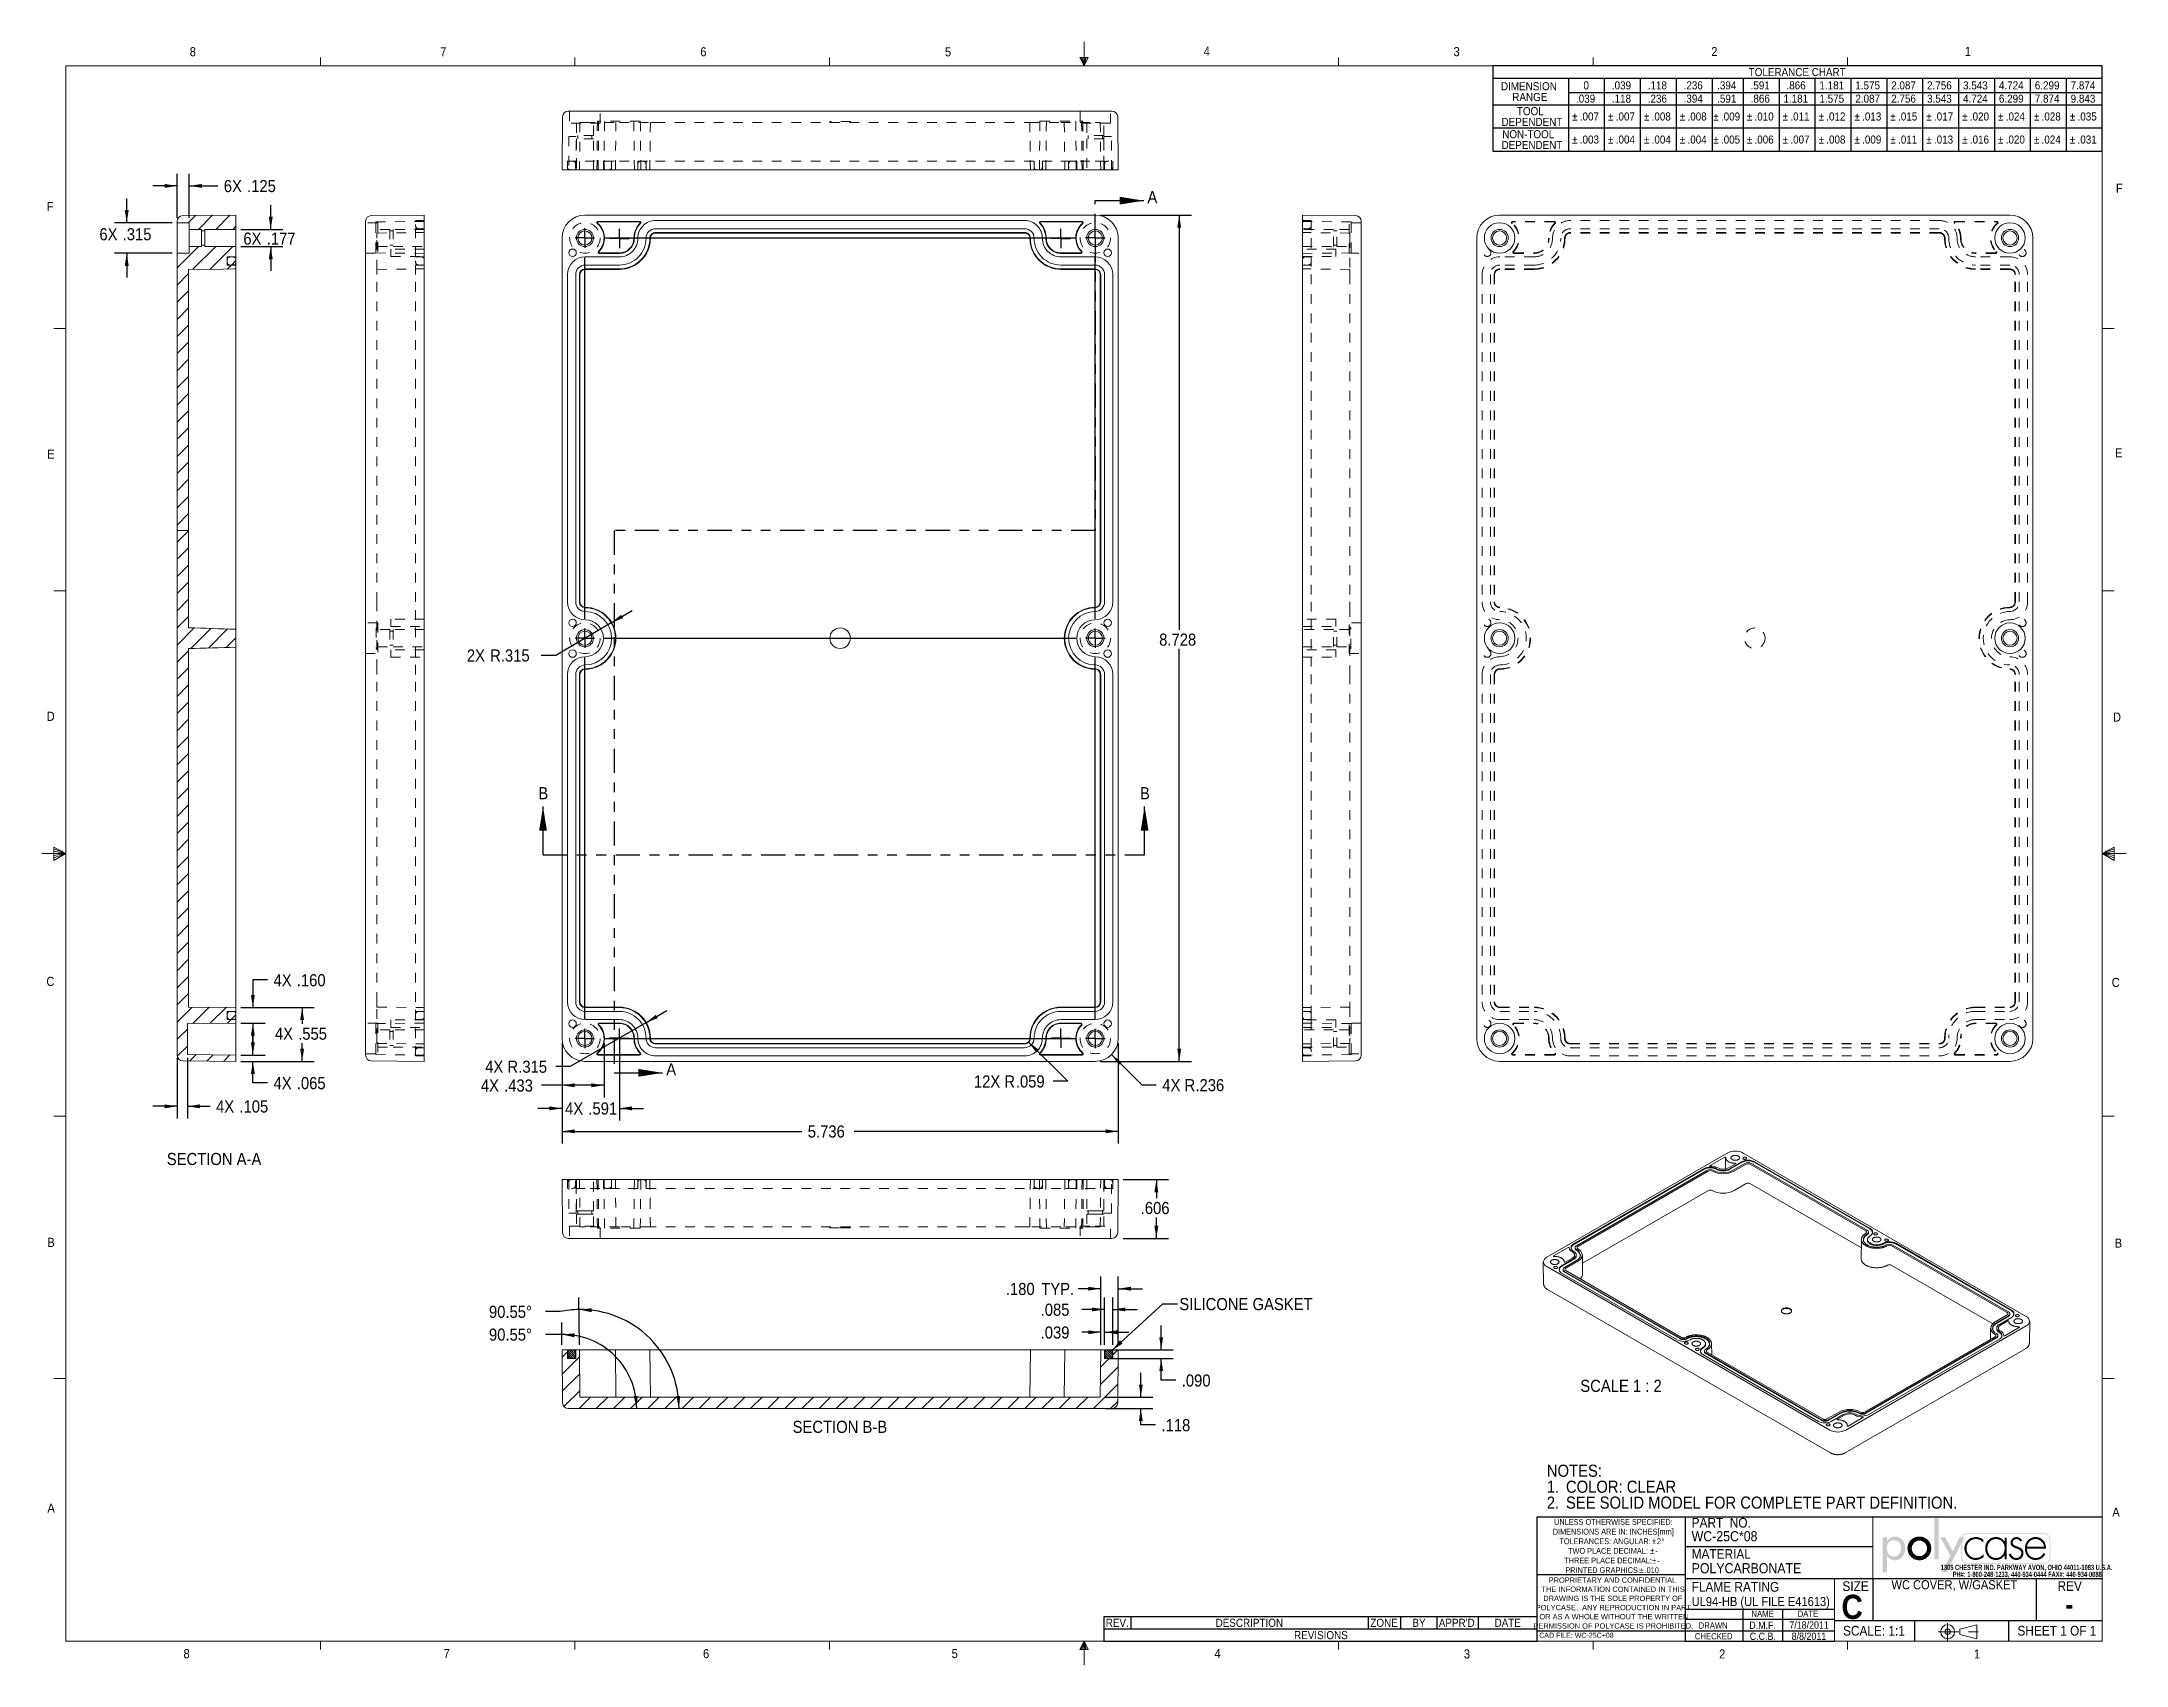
# Model space of a CAD drawing. Header units: inches. Extents: x 0.3 to 21.8, y 0.2 to 16.9.
import ezdxf

# ---------------------------------------------------------------- set-up
doc = ezdxf.new("R2010")
doc.units = ezdxf.units.IN
doc.header["$MEASUREMENT"] = 0
for name, pattern in [('SLD-Center', [0.75, 0.6, -0.05, 0.05, -0.05]), ('SLD-Dashed', [0.075, 0.05, -0.025]), ('SLD-Phantom', [0.5, 0.25, -0.05, 0.05, -0.05, 0.05, -0.05]), ('SLD-Solid', [0])]:
    doc.linetypes.add(name, pattern=pattern)
doc.layers.add('FORMAT', color=7, linetype='SLD-Solid')
doc.layers.add('SLD-0', color=7, linetype='SLD-Solid')
doc.styles.add('SLDTEXTSTYLE0', font='GOTHICB.TTF', dxfattribs={"width": 0.639595})
doc.styles.add('SLDTEXTSTYLE1', font='GOTHIC.TTF', dxfattribs={"width": 0.913})
doc.styles.add('SLDTEXTSTYLE2', font='GOTHICB.TTF', dxfattribs={"width": 0.913})
doc.styles.get("Standard").update_dxf_attribs({"font": 'GOTHIC.TTF'})
doc.dimstyles.new('SLDDIMSTYLE0', dxfattribs={"dimtxt": 0.125, "dimasz": 0.13, "dimexe": 0, "dimexo": 0.0625, "dimgap": 0.03125, "dimtad": 0, "dimtih": 1, "dimtoh": 1, "dimdec": 3, "dimrnd": 1e-09, "dimzin": 12, "dimdsep": 46, "dimtxsty": 'SLDTEXTSTYLE1', "dimsah": 1, "dimcen": 0.09, "dimadec": 0, "dimazin": 3, "dimtfac": 1, "dimtdec": 3, "dimtofl": 0, "dimtmove": 0, "dimatfit": 3, "dimfxl": 1, "dimfrac": 2, "dimtolj": 1, "dimtzin": 12, "dimarcsym": 0})
doc.dimstyles.new('SLDDIMSTYLE1', dxfattribs={"dimtxt": 0.125, "dimasz": 0.13, "dimexe": 0, "dimexo": 0.0625, "dimgap": 0.03125, "dimtad": 0, "dimtih": 1, "dimtoh": 1, "dimdec": 3, "dimrnd": 1e-09, "dimzin": 12, "dimdsep": 46, "dimtxsty": 'SLDTEXTSTYLE1', "dimsah": 1, "dimcen": 0, "dimadec": 0, "dimazin": 3, "dimtfac": 1, "dimtdec": 3, "dimtofl": 0, "dimtmove": 0, "dimatfit": 3, "dimfxl": 1, "dimfrac": 2, "dimtolj": 1, "dimtzin": 12, "dimarcsym": 0})
doc.dimstyles.new('SLDDIMSTYLE2', dxfattribs={"dimtxt": 0.125, "dimasz": 0.13, "dimexe": 0, "dimexo": 0.0625, "dimgap": 0.03125, "dimtad": 0, "dimtih": 1, "dimtoh": 1, "dimdec": 3, "dimrnd": 1e-09, "dimzin": 12, "dimdsep": 46, "dimtxsty": 'SLDTEXTSTYLE1', "dimsah": 1, "dimcen": 0, "dimadec": 0, "dimazin": 3, "dimtfac": 1, "dimtdec": 3, "dimtofl": 0, "dimtmove": 0, "dimatfit": 3, "dimfxl": 1, "dimfrac": 2, "dimtolj": 1, "dimtzin": 12, "dimarcsym": 0})
doc.dimstyles.new('SLDDIMSTYLE3', dxfattribs={"dimtxt": 0.125, "dimasz": 0.13, "dimexe": 0, "dimexo": 0.0625, "dimgap": 0.03125, "dimtad": 0, "dimtih": 1, "dimtoh": 1, "dimdec": 3, "dimrnd": 1e-09, "dimzin": 12, "dimdsep": 46, "dimtxsty": 'SLDTEXTSTYLE1', "dimsah": 1, "dimcen": 0.09, "dimadec": 0, "dimazin": 3, "dimtfac": 1, "dimtdec": 3, "dimtmove": 0, "dimatfit": 0, "dimfxl": 1, "dimfrac": 2, "dimtolj": 1, "dimtzin": 12, "dimarcsym": 0})
doc.dimstyles.new('SLDDIMSTYLE4', dxfattribs={"dimtxt": 0.125, "dimasz": 0.13, "dimexe": 0, "dimexo": 0.0625, "dimgap": 0.03125, "dimtad": 0, "dimtih": 1, "dimtoh": 1, "dimdec": 3, "dimrnd": 1e-09, "dimzin": 12, "dimdsep": 46, "dimtxsty": 'SLDTEXTSTYLE1', "dimsah": 1, "dimcen": 0, "dimadec": 0, "dimazin": 3, "dimtfac": 1, "dimtdec": 3, "dimtofl": 0, "dimtmove": 1, "dimatfit": 3, "dimfxl": 1, "dimfrac": 2, "dimtolj": 1, "dimtzin": 12, "dimarcsym": 0})
doc.dimstyles.new('SLDDIMSTYLE5', dxfattribs={"dimtxt": 0.125, "dimasz": 0.13, "dimexe": 0, "dimexo": 0.0625, "dimgap": 0.03125, "dimtad": 0, "dimtih": 1, "dimtoh": 1, "dimdec": 3, "dimrnd": 1e-09, "dimzin": 12, "dimdsep": 46, "dimtxsty": 'SLDTEXTSTYLE1', "dimsah": 1, "dimcen": 0, "dimadec": 0, "dimazin": 3, "dimtfac": 1, "dimtdec": 3, "dimtofl": 0, "dimtmove": 1, "dimatfit": 3, "dimfxl": 1, "dimfrac": 2, "dimtolj": 1, "dimtzin": 12, "dimarcsym": 0})
doc.dimstyles.new('SLDDIMSTYLE6', dxfattribs={"dimtxt": 0.125, "dimasz": 0.13, "dimexe": 0, "dimexo": 0.0625, "dimgap": 0.03125, "dimtad": 0, "dimtih": 1, "dimtoh": 1, "dimdec": 3, "dimrnd": 1e-09, "dimzin": 4, "dimdsep": 46, "dimtxsty": 'SLDTEXTSTYLE1', "dimsah": 1, "dimcen": 0.09, "dimadec": 0, "dimazin": 1, "dimtfac": 1, "dimtdec": 3, "dimtmove": 0, "dimatfit": 0, "dimfxl": 1, "dimfrac": 2, "dimtolj": 1, "dimtzin": 12, "dimarcsym": 0})
doc.dimstyles.new('SLDDIMSTYLE7', dxfattribs={"dimtxt": 0.125, "dimasz": 0.13, "dimexe": 0, "dimexo": 0.0625, "dimgap": 0.03125, "dimtad": 0, "dimtih": 1, "dimtoh": 1, "dimdec": 4, "dimzin": 12, "dimdsep": 46, "dimtxsty": 'SLDTEXTSTYLE1', "dimsah": 1, "dimcen": 0.09, "dimazin": 3, "dimtfac": 1, "dimtofl": 0, "dimtmove": 0, "dimatfit": 3, "dimfxl": 1, "dimfrac": 2, "dimtolj": 1, "dimtzin": 12, "dimarcsym": 0})
doc.dimstyles.new('SLDDIMSTYLE8', dxfattribs={"dimtxt": 0, "dimasz": 0.13, "dimexe": 0, "dimexo": 0.0625, "dimgap": 0, "dimtad": 0, "dimtih": 1, "dimtoh": 1, "dimdec": 0, "dimrnd": 1e-09, "dimzin": 0, "dimdsep": 46, "dimtxsty": 'Standard', "dimsah": 1, "dimcen": 0.09, "dimadec": 0, "dimazin": 0, "dimtfac": 0.13, "dimtdec": 0, "dimtofl": 0, "dimtmove": 0, "dimatfit": 3, "dimfxl": 1, "dimfrac": 2, "dimtolj": 1, "dimtzin": 0, "dimarcsym": 0})

msp = doc.modelspace()

# ---------------------------------------------------------------- texts
at = {"color": 7, "linetype": 'Continuous', "lineweight": 0, "char_height": 0.09375, "attachment_point": 1, "style": 'SLDTEXTSTYLE1'}
for s, insert in [('8', (1.80011, 16.85158)), ('7', (4.38324, 16.85142)), ('6', (7.0654, 16.8511)), ('5', (9.58856, 16.85056)), ('4', (12.25716, 16.8561)), ('3', (14.83413, 16.85254)), ('2', (17.49284, 16.85346)), ('1', (20.10713, 16.8552)), ('F', (21.66553, 15.44538)), ('F', (0.32424, 15.2565)), ('E', (0.32911, 12.70161)), ('E', (21.65688, 12.71509)), ('D', (0.3241, 9.99739)), ('D', (21.6359, 9.98975)), ('C', (0.32123, 7.26318)), ('C', (21.62271, 7.25259)), ('B', (0.3323, 4.57178)), ('B', (21.65336, 4.56466)), ('A', (0.33186, 1.83123)), ('A', (21.62871, 1.79005)), ('8', (1.73575, 0.33013)), ('7', (4.41847, 0.33066)), ('6', (7.09334, 0.33013)), ('5', (9.65807, 0.33089)), ('4', (12.36796, 0.33089)), ('3', (14.94054, 0.3269)), ('2', (17.57296, 0.3269)), ('1', (20.20229, 0.3269))]:
    msp.add_mtext(s, dxfattribs=dict(at, insert=insert))
at = {"color": 7, "linetype": 'Continuous', "char_height": 0.125, "attachment_point": 1, "style": 'SLDTEXTSTYLE1'}
for s, insert in [('A', (11.67716, 15.36787)), ('B', (5.39546, 9.22003)), ('B', (11.60019, 9.22003)), ('A', (6.71429, 6.37248))]:
    msp.add_mtext(s, dxfattribs=dict(at, insert=insert))
at = {"layer": 'FORMAT', "color": 7}
for s, insert, char_height, attachment_point, style in [('WC-25C*08', (17.29014, 1.54662), 0.104167, 1, 'SLDTEXTSTYLE1'), ('PART  NO.', (17.29014, 1.68362), 0.1, 1, 'SLDTEXTSTYLE1'), ('MATERIAL', (17.29014, 1.36111), 0.1, 1, 'SLDTEXTSTYLE1'), ('POLYCARBONATE', (17.29014, 1.21659), 0.1041667, 1, 'SLDTEXTSTYLE1'), ('UL94-HB (UL FILE E41613)', (17.29014, 0.86794), 0.09375, 1, 'SLDTEXTSTYLE1'), ('FLAME RATING', (17.29014, 1.02188), 0.1, 1, 'SLDTEXTSTYLE1'), ('C', (18.83513, 0.89052), 0.25, 1, 'SLDTEXTSTYLE2'), ('SIZE', (18.84491, 1.02963), 0.1, 1, 'SLDTEXTSTYLE1'), ('WC COVER, W/GASKET', (19.99947, 1.04055), 0.09375, 2, 'SLDTEXTSTYLE1'), ('REV', (21.0636, 1.03051), 0.1, 1, 'SLDTEXTSTYLE1'), ('NAME', (18.02193, 0.72632), 0.065, 2, 'SLDTEXTSTYLE1'), ('DATE', (18.48943, 0.72632), 0.065, 2, 'SLDTEXTSTYLE1'), ('-', (21.18699, 0.89054), 0.2, 2, 'SLDTEXTSTYLE2'), ('CAD FILE: WC-25C+08', (15.7175, 0.49897), 0.0520833, 1, 'SLDTEXTSTYLE1'), ('CHECKED', (17.32305, 0.49519), 0.065, 1, 'SLDTEXTSTYLE1'), ('DRAWN', (17.36238, 0.60592), 0.065, 1, 'SLDTEXTSTYLE1'), ('D.M.F.', (18.02201, 0.61376), 0.075, 2, 'SLDTEXTSTYLE1'), ('C.C.B.', (18.02402, 0.49945), 0.075, 2, 'SLDTEXTSTYLE1'), ('7/18/2011', (18.50123, 0.61592), 0.075, 2, 'SLDTEXTSTYLE1'), ('8/8/2011', (18.49965, 0.50018), 0.075, 2, 'SLDTEXTSTYLE1'), ('SCALE: 1:1', (18.85157, 0.56945), 0.1, 1, 'SLDTEXTSTYLE1'), ('SHEET 1 OF 1', (20.65008, 0.56978), 0.1, 1, 'SLDTEXTSTYLE1')]:
    msp.add_mtext(s, dxfattribs=dict(at, insert=insert, char_height=char_height, attachment_point=attachment_point, style=style))
at = {"layer": 'SLD-0', "char_height": 0.125, "style": 'SLDTEXTSTYLE1'}
for s, insert, attachment_point in [('SECTION A-A', (2.05082, 5.44732), 2), ('SILICONE GASKET', (12.00626, 3.95085), 1), ('  SCALE 1 : 2', (16.51897, 3.10748), 2), ('SECTION B-B', (8.50518, 2.68476), 2)]:
    msp.add_mtext(s, dxfattribs=dict(at, insert=insert, attachment_point=attachment_point))

# ---------------------------------------------------------------- blocks, each defined once
blk = doc.blocks.new('ThirdAngleProjectionBlock')
at = {"color": 7, "linetype": 'SLD-Center', "lineweight": 0}
for p, q in [((0, 0.253), (1.202, 0.253)), ((0.275, 0.506), (0.275, 0))]:
    blk.add_line(p, q, dxfattribs=at)
at = {"color": 7, "linetype": 'SLD-Solid', "lineweight": 0}
for p, q in [((0.632, 0.332), (1.13, 0.459)), ((0.632, 0.332), (0.632, 0.174)), ((0.632, 0.174), (1.13, 0.048)), ((1.13, 0.459), (1.13, 0.048))]:
    blk.add_line(p, q, dxfattribs=at)
for radius in [0.206, 0.0789]:
    blk.add_circle((0.275, 0.253), radius, dxfattribs=at)
blk = doc.blocks.new('SW_NOTE_0')
at = {"color": 0, "linetype": 'Continuous', "lineweight": 0, "char_height": 0.055, "attachment_point": 2, "style": 'SLDTEXTSTYLE0'}
for s, insert in [('1305 CHESTER IND. PARKWAY AVON, OHIO 44011-1083 U.S.A. ', (0.75, 0.07)), ('PH#: 1-800-248-1233, 440-934-0444 FAX#: 440-934-0088', (0.756, -0.001))]:
    blk.add_mtext(s, dxfattribs=dict(at, insert=insert))
blk = doc.blocks.new('Block2')
at = {"linetype": 'Continuous'}
blk.add_hatch(color=7, dxfattribs=at).paths.add_polyline_path([(1.559, 0.355), (1.559, 1.505), (1.44, 1.505), (1.44, 0.355)], flags=0)
h = blk.add_hatch(color=7, dxfattribs=at)
edge = h.paths.add_edge_path(flags=0)
edge.add_spline(control_points=[(0.122, 0.452), (0.17, 0.382), (0.245, 0.334), (0.333, 0.334)], knot_values=[4, 4, 4, 4, 5, 5, 5, 5], weights=[1, 1, 1, 1], degree=3, periodic=0)
edge.add_spline(control_points=[(0.333, 0.334), (0.523, 0.334), (0.629, 0.492), (0.629, 0.669)], knot_values=[3, 3, 3, 3, 4, 4, 4, 4], weights=[1, 1, 1, 1], degree=3, periodic=0)
edge.add_spline(control_points=[(0.629, 0.669), (0.629, 0.839), (0.517, 0.994), (0.338, 0.994)], knot_values=[2, 2, 2, 2, 3, 3, 3, 3], weights=[1, 1, 1, 1], degree=3, periodic=0)
edge.add_spline(control_points=[(0.338, 0.994), (0.245, 0.994), (0.171, 0.946), (0.122, 0.872)], knot_values=[1, 1, 1, 1, 2, 2, 2, 2], weights=[1, 1, 1, 1], degree=3, periodic=0)
edge.add_line((0.122, 0.872), (0.119, 0.872))
edge.add_line((0.119, 0.872), (0.119, 0.975))
edge.add_line((0.119, 0.975), (0, 0.975))
edge.add_line((0, 0.975), (0, 0))
edge.add_line((0, 0), (0.119, 0))
edge.add_line((0.119, 0), (0.119, 0.452))
edge.add_line((0.119, 0.452), (0.122, 0.452))
edge = h.paths.add_edge_path(flags=0)
edge.add_spline(control_points=[(0.113, 0.665), (0.113, 0.78), (0.185, 0.888), (0.309, 0.888), (0.437, 0.888), (0.51, 0.786), (0.51, 0.665)], knot_values=[0, 0, 0, 0, 1, 1, 1, 2, 2, 2, 2], weights=[1, 1, 1, 1, 1, 1, 1], degree=3, periodic=0)
edge.add_spline(control_points=[(0.51, 0.665), (0.51, 0.543), (0.439, 0.44), (0.309, 0.44), (0.183, 0.44), (0.113, 0.549), (0.113, 0.665)], knot_values=[2, 2, 2, 2, 3, 3, 3, 4, 4, 4, 4], weights=[1, 1, 1, 1, 1, 1, 1], degree=3, periodic=0)
h = blk.add_hatch(color=7, dxfattribs=at)
edge = h.paths.add_edge_path(flags=0)
edge.add_spline(control_points=[(0.69, 0.664), (0.69, 0.477), (0.836, 0.334), (1.022, 0.334), (1.207, 0.334), (1.353, 0.477), (1.353, 0.664)], knot_values=[0, 0, 0, 0, 1, 1, 1, 2, 2, 2, 2], weights=[1, 1, 1, 1, 1, 1, 1], degree=3, periodic=0)
edge.add_spline(control_points=[(1.353, 0.664), (1.353, 0.851), (1.207, 0.994), (1.022, 0.994), (0.836, 0.994), (0.69, 0.851), (0.69, 0.664)], knot_values=[2, 2, 2, 2, 3, 3, 3, 4, 4, 4, 4], weights=[1, 1, 1, 1, 1, 1, 1], degree=3, periodic=0)
edge = h.paths.add_edge_path(flags=0)
edge.add_spline(control_points=[(1.234, 0.664), (1.234, 0.547), (1.139, 0.448), (1.022, 0.448), (0.904, 0.448), (0.81, 0.547), (0.81, 0.664)], knot_values=[0, 0, 0, 0, 1, 1, 1, 2, 2, 2, 2], weights=[1, 1, 1, 1, 1, 1, 1], degree=3, periodic=0)
edge.add_spline(control_points=[(0.81, 0.664), (0.81, 0.782), (0.904, 0.88), (1.022, 0.88), (1.139, 0.88), (1.234, 0.782), (1.234, 0.664)], knot_values=[2, 2, 2, 2, 3, 3, 3, 4, 4, 4, 4], weights=[1, 1, 1, 1, 1, 1, 1], degree=3, periodic=0)
h = blk.add_hatch(color=7, dxfattribs=at)
edge = h.paths.add_edge_path(flags=0)
edge.add_spline(control_points=[(4.669, 0.413), (4.669, 0.316), (4.59, 0.237), (4.493, 0.237)], knot_values=[7, 7, 7, 7, 8, 8, 8, 8], weights=[1, 1, 1, 1], degree=3, periodic=0)
edge.add_line((4.493, 0.237), (2.356, 0.237))
edge.add_spline(control_points=[(2.356, 0.237), (2.259, 0.237), (2.18, 0.316), (2.18, 0.413)], knot_values=[1, 1, 1, 1, 2, 2, 2, 2], weights=[1, 1, 1, 1], degree=3, periodic=0)
edge.add_line((2.18, 0.413), (2.18, 0.781))
edge.add_line((2.18, 0.781), (1.778, 0))
edge.add_line((1.778, 0), (1.643, 0))
edge.add_line((1.643, 0), (1.887, 0.461))
edge.add_line((1.887, 0.461), (1.603, 0.975))
edge.add_line((1.603, 0.975), (1.742, 0.975))
edge.add_line((1.742, 0.975), (1.952, 0.582))
edge.add_line((1.952, 0.582), (2.146, 0.975))
edge.add_line((2.146, 0.975), (2.192, 0.975))
edge.add_spline(control_points=[(2.192, 0.975), (2.218, 1.041), (2.282, 1.087), (2.356, 1.087)], knot_values=[3.233464, 3.233464, 3.233464, 3.233464, 4, 4, 4, 4], weights=[1, 1, 1, 1], degree=3, periodic=0)
edge.add_line((2.356, 1.087), (4.493, 1.087))
edge.add_spline(control_points=[(4.493, 1.087), (4.59, 1.087), (4.669, 1.008), (4.669, 0.911)], knot_values=[5, 5, 5, 5, 6, 6, 6, 6], weights=[1, 1, 1, 1], degree=3, periodic=0)
edge.add_line((4.669, 0.911), (4.669, 0.413))
edge = h.paths.add_edge_path(flags=0)
edge.add_line((2.215, 0.975), (2.28, 0.975))
edge.add_line((2.28, 0.975), (2.201, 0.821))
edge.add_line((2.201, 0.821), (2.201, 0.413))
edge.add_spline(control_points=[(2.201, 0.413), (2.201, 0.327), (2.271, 0.258), (2.356, 0.258)], knot_values=[2, 2, 2, 2, 3, 3, 3, 3], weights=[1, 1, 1, 1], degree=3, periodic=0)
edge.add_line((2.356, 0.258), (4.493, 0.258))
edge.add_spline(control_points=[(4.493, 0.258), (4.579, 0.258), (4.649, 0.327), (4.649, 0.413)], knot_values=[4, 4, 4, 4, 5, 5, 5, 5], weights=[1, 1, 1, 1], degree=3, periodic=0)
edge.add_line((4.649, 0.413), (4.649, 0.911))
edge.add_spline(control_points=[(4.649, 0.911), (4.649, 0.997), (4.579, 1.066), (4.493, 1.066)], knot_values=[6, 6, 6, 6, 7, 7, 7, 7], weights=[1, 1, 1, 1], degree=3, periodic=0)
edge.add_line((4.493, 1.066), (2.356, 1.066))
edge.add_spline(control_points=[(2.356, 1.066), (2.293, 1.066), (2.239, 1.029), (2.215, 0.975)], knot_values=[0, 0, 0, 0, 0.732403, 0.732403, 0.732403, 0.732403], weights=[1, 1, 1, 1], degree=3, periodic=0)
h = blk.add_hatch(color=7, dxfattribs=at)
edge = h.paths.add_edge_path(flags=0)
edge.add_spline(control_points=[(2.806, 0.905), (2.745, 0.957), (2.672, 0.98), (2.593, 0.98)], knot_values=[8, 8, 8, 8, 9, 9, 9, 9], weights=[1, 1, 1, 1], degree=3, periodic=0)
edge.add_spline(control_points=[(2.593, 0.98), (2.413, 0.98), (2.278, 0.84), (2.278, 0.662)], knot_values=[7, 7, 7, 7, 8, 8, 8, 8], weights=[1, 1, 1, 1], degree=3, periodic=0)
edge.add_spline(control_points=[(2.278, 0.662), (2.278, 0.484), (2.41, 0.342), (2.592, 0.342)], knot_values=[6, 6, 6, 6, 7, 7, 7, 7], weights=[1, 1, 1, 1], degree=3, periodic=0)
edge.add_spline(control_points=[(2.592, 0.342), (2.674, 0.342), (2.752, 0.372), (2.814, 0.427)], knot_values=[5, 5, 5, 5, 6, 6, 6, 6], weights=[1, 1, 1, 1], degree=3, periodic=0)
edge.add_line((2.814, 0.427), (2.814, 0.507))
edge.add_spline(control_points=[(2.814, 0.507), (2.759, 0.44), (2.676, 0.398), (2.589, 0.398)], knot_values=[3, 3, 3, 3, 4, 4, 4, 4], weights=[1, 1, 1, 1], degree=3, periodic=0)
edge.add_spline(control_points=[(2.589, 0.398), (2.445, 0.398), (2.337, 0.523), (2.337, 0.662)], knot_values=[2, 2, 2, 2, 3, 3, 3, 3], weights=[1, 1, 1, 1], degree=3, periodic=0)
edge.add_spline(control_points=[(2.337, 0.662), (2.337, 0.802), (2.446, 0.925), (2.59, 0.925)], knot_values=[1, 1, 1, 1, 2, 2, 2, 2], weights=[1, 1, 1, 1], degree=3, periodic=0)
edge.add_spline(control_points=[(2.59, 0.925), (2.678, 0.925), (2.748, 0.889), (2.806, 0.825)], knot_values=[0, 0, 0, 0, 1, 1, 1, 1], weights=[1, 1, 1, 1], degree=3, periodic=0)
edge.add_line((2.806, 0.825), (2.806, 0.905))
h = blk.add_hatch(color=7, dxfattribs=at)
edge = h.paths.add_edge_path(flags=0)
edge.add_spline(control_points=[(3.392, 0.861), (3.34, 0.938), (3.25, 0.98), (3.156, 0.98)], knot_values=[6, 6, 6, 6, 7, 7, 7, 7], weights=[1, 1, 1, 1], degree=3, periodic=0)
edge.add_spline(control_points=[(3.156, 0.98), (2.972, 0.98), (2.857, 0.844), (2.857, 0.665)], knot_values=[5, 5, 5, 5, 6, 6, 6, 6], weights=[1, 1, 1, 1], degree=3, periodic=0)
edge.add_spline(control_points=[(2.857, 0.665), (2.857, 0.486), (2.973, 0.342), (3.159, 0.342)], knot_values=[4, 4, 4, 4, 5, 5, 5, 5], weights=[1, 1, 1, 1], degree=3, periodic=0)
edge.add_spline(control_points=[(3.159, 0.342), (3.249, 0.342), (3.347, 0.387), (3.392, 0.465)], knot_values=[3, 3, 3, 3, 4, 4, 4, 4], weights=[1, 1, 1, 1], degree=3, periodic=0)
edge.add_line((3.392, 0.465), (3.395, 0.465))
edge.add_line((3.395, 0.465), (3.395, 0.355))
edge.add_line((3.395, 0.355), (3.454, 0.355))
edge.add_line((3.454, 0.355), (3.454, 0.967))
edge.add_line((3.454, 0.967), (3.395, 0.967))
edge.add_line((3.395, 0.967), (3.395, 0.861))
edge.add_line((3.395, 0.861), (3.392, 0.861))
edge = h.paths.add_edge_path(flags=0)
edge.add_spline(control_points=[(3.398, 0.672), (3.398, 0.525), (3.314, 0.397), (3.157, 0.397), (3.009, 0.397), (2.916, 0.525), (2.916, 0.665)], knot_values=[0, 0, 0, 0, 1, 1, 1, 2, 2, 2, 2], weights=[1, 1, 1, 1, 1, 1, 1], degree=3, periodic=0)
edge.add_spline(control_points=[(2.916, 0.665), (2.916, 0.798), (3.013, 0.925), (3.153, 0.925), (3.302, 0.925), (3.398, 0.814), (3.398, 0.672)], knot_values=[2, 2, 2, 2, 3, 3, 3, 4, 4, 4, 4], weights=[1, 1, 1, 1, 1, 1, 1], degree=3, periodic=0)
h = blk.add_hatch(color=7, dxfattribs=at)
edge = h.paths.add_edge_path(flags=0)
edge.add_spline(control_points=[(3.731, 0.98), (3.793, 0.98), (3.861, 0.939), (3.887, 0.882)], knot_values=[11, 11, 11, 11, 12, 12, 12, 12], weights=[1, 1, 1, 1], degree=3, periodic=0)
edge.add_line((3.887, 0.882), (3.836, 0.856))
edge.add_spline(control_points=[(3.836, 0.856), (3.816, 0.898), (3.776, 0.925), (3.728, 0.925)], knot_values=[0, 0, 0, 0, 1, 1, 1, 1], weights=[1, 1, 1, 1], degree=3, periodic=0)
edge.add_spline(control_points=[(3.728, 0.925), (3.677, 0.925), (3.624, 0.882), (3.624, 0.829)], knot_values=[1, 1, 1, 1, 2, 2, 2, 2], weights=[1, 1, 1, 1], degree=3, periodic=0)
edge.add_spline(control_points=[(3.624, 0.829), (3.624, 0.682), (3.922, 0.754), (3.922, 0.533)], knot_values=[2, 2, 2, 2, 3, 3, 3, 3], weights=[1, 1, 1, 1], degree=3, periodic=0)
edge.add_spline(control_points=[(3.922, 0.533), (3.922, 0.42), (3.834, 0.342), (3.724, 0.342)], knot_values=[3, 3, 3, 3, 4, 4, 4, 4], weights=[1, 1, 1, 1], degree=3, periodic=0)
edge.add_spline(control_points=[(3.724, 0.342), (3.622, 0.342), (3.539, 0.404), (3.514, 0.503)], knot_values=[4, 4, 4, 4, 5, 5, 5, 5], weights=[1, 1, 1, 1], degree=3, periodic=0)
edge.add_line((3.514, 0.503), (3.572, 0.522))
edge.add_spline(control_points=[(3.572, 0.522), (3.595, 0.449), (3.644, 0.397), (3.724, 0.397)], knot_values=[6, 6, 6, 6, 7, 7, 7, 7], weights=[1, 1, 1, 1], degree=3, periodic=0)
edge.add_spline(control_points=[(3.724, 0.397), (3.801, 0.397), (3.862, 0.458), (3.862, 0.535)], knot_values=[7, 7, 7, 7, 8, 8, 8, 8], weights=[1, 1, 1, 1], degree=3, periodic=0)
edge.add_spline(control_points=[(3.862, 0.535), (3.862, 0.611), (3.804, 0.635), (3.743, 0.656)], knot_values=[8, 8, 8, 8, 9, 9, 9, 9], weights=[1, 1, 1, 1], degree=3, periodic=0)
edge.add_spline(control_points=[(3.743, 0.656), (3.659, 0.686), (3.564, 0.722), (3.564, 0.825)], knot_values=[9, 9, 9, 9, 10, 10, 10, 10], weights=[1, 1, 1, 1], degree=3, periodic=0)
edge.add_spline(control_points=[(3.564, 0.825), (3.564, 0.918), (3.642, 0.98), (3.731, 0.98)], knot_values=[10, 10, 10, 10, 11, 11, 11, 11], weights=[1, 1, 1, 1], degree=3, periodic=0)
h = blk.add_hatch(color=7, dxfattribs=at)
edge = h.paths.add_edge_path(flags=0)
edge.add_spline(control_points=[(4.554, 0.656), (4.555, 0.832), (4.445, 0.98), (4.26, 0.98)], knot_values=[6, 6, 6, 6, 7, 7, 7, 7], weights=[1, 1, 1, 1], degree=3, periodic=0)
edge.add_spline(control_points=[(4.26, 0.98), (4.081, 0.98), (3.963, 0.833), (3.963, 0.662)], knot_values=[5, 5, 5, 5, 6, 6, 6, 6], weights=[1, 1, 1, 1], degree=3, periodic=0)
edge.add_spline(control_points=[(3.963, 0.662), (3.963, 0.489), (4.078, 0.342), (4.26, 0.342)], knot_values=[4, 4, 4, 4, 5, 5, 5, 5], weights=[1, 1, 1, 1], degree=3, periodic=0)
edge.add_spline(control_points=[(4.26, 0.342), (4.38, 0.342), (4.478, 0.401), (4.534, 0.507)], knot_values=[3, 3, 3, 3, 4, 4, 4, 4], weights=[1, 1, 1, 1], degree=3, periodic=0)
edge.add_line((4.534, 0.507), (4.484, 0.537))
edge.add_spline(control_points=[(4.484, 0.537), (4.44, 0.454), (4.363, 0.398), (4.268, 0.398)], knot_values=[1, 1, 1, 1, 2, 2, 2, 2], weights=[1, 1, 1, 1], degree=3, periodic=0)
edge.add_spline(control_points=[(4.268, 0.398), (4.126, 0.398), (4.019, 0.501), (4.023, 0.656)], knot_values=[0, 0, 0, 0, 1, 1, 1, 1], weights=[1, 1, 1, 1], degree=3, periodic=0)
edge.add_line((4.023, 0.656), (4.554, 0.656))
edge = h.paths.add_edge_path(flags=0)
edge.add_spline(control_points=[(4.023, 0.712), (4.033, 0.827), (4.136, 0.925), (4.261, 0.925)], knot_values=[1, 1, 1, 1, 2, 2, 2, 2], weights=[1, 1, 1, 1], degree=3, periodic=0)
edge.add_spline(control_points=[(4.261, 0.925), (4.387, 0.925), (4.48, 0.824), (4.494, 0.712)], knot_values=[0, 0, 0, 0, 1, 1, 1, 1], weights=[1, 1, 1, 1], degree=3, periodic=0)
edge.add_line((4.494, 0.712), (4.023, 0.712))
blk = doc.blocks.new('POLYCASE LOGO')
at = {"color": 7, "linetype": 'Continuous', "xscale": 0.37, "yscale": 0.37, "zscale": 0.37}
blk.add_blockref('Block2', (0.101, -0.571), dxfattribs=at)
at = {"color": 7, "linetype": 'Continuous', "lineweight": 0}
blk.add_blockref('SW_NOTE_0', (0.835, -0.564), dxfattribs=at)
blk = doc.blocks.new('SW_NOTE_1')
at = {"layer": 'SLD-0', "color": 0, "char_height": 0.125, "attachment_point": 1, "style": 'SLDTEXTSTYLE1'}
for s, insert in [('NOTES:', (0, 0.16)), ('2.', (0, -0.169)), ('1.', (0, -0.005)), ('SEE SOLID MODEL FOR COMPLETE PART DEFINITION.', (0.197, -0.169)), ('COLOR: CLEAR', (0.197, -0.005))]:
    blk.add_mtext(s, dxfattribs=dict(at, insert=insert))
blk = doc.blocks.new('SW_NOTE_2')
at = {"layer": 'FORMAT', "color": 0, "char_height": 0.06, "attachment_point": 2, "style": 'SLDTEXTSTYLE1'}
for s, insert in [('UNLESS OTHERWISE SPECIFIED:', (0.567, 0.077)), ('DIMENSIONS ARE IN: INCHES[mm]', (0.565, -0.023)), ('TOLERANCES: ANGULAR: ', (0.481, -0.122)), ('%%p', (0.986, -0.122)), ('2', (1.037, -0.122)), ('%%d', (1.077, -0.122)), ('THREE PLACE DECIMAL: ', (0.512, -0.321)), ('PRINTED GRAPHICS: ', (0.456, -0.42)), ('TWO PLACE DECIMAL: ', (0.511, -0.221)), ('%%p', (0.857, -0.42)), ('.010', (0.962, -0.42)), ('%%p', (0.968, -0.221)), ('%%p', (0.988, -0.321)), ('-', (1.011, -0.221)), ('-', (1.031, -0.321))]:
    blk.add_mtext(s, dxfattribs=dict(at, insert=insert))
blk = doc.blocks.new('SW_NOTE_3')
at = {"layer": 'FORMAT', "color": 0, "char_height": 0.055, "attachment_point": 2, "style": 'SLDTEXTSTYLE1'}
for s, insert in [('PROPRIETARY AND CONFIDENTIAL', (0.583, 0.07)), ('POLYCASE.  ANY REPRODUCTION IN PART ', (0.593, -0.213)), ('THE INFORMATION CONTAINED IN THIS', (0.589, -0.024)), ('DRAWING IS THE SOLE PROPERTY OF', (0.587, -0.118)), ('PERMISSION OF POLYCASE IS PROHIBITED.', (0.592, -0.402)), ('OR AS A WHOLE WITHOUT THE WRITTEN ', (0.598, -0.307))]:
    blk.add_mtext(s, dxfattribs=dict(at, insert=insert))
blk = doc.blocks.new('SW_TABLEANNOTATION_0')
at = {"layer": 'SLD-0', "color": 0}
for p, q in [((0, 0), (0, -0.253)), ((4.472, 0), (0, 0)), ((4.472, -0.253), (4.472, 0)), ((0, -0.124), (4.472, -0.124)), ((0.278, 0), (0.278, -0.124)), ((2.729, 0), (2.729, -0.124)), ((3.062, 0), (3.062, -0.124)), ((3.435, 0), (3.435, -0.124)), ((3.863, 0), (3.863, -0.124)), ((0, -0.253), (4.472, -0.253))]:
    blk.add_line(p, q, dxfattribs=at)
at = {"layer": 'SLD-0', "color": 0, "attachment_point": 1, "style": 'SLDTEXTSTYLE1'}
for s, insert, char_height in [('REV.', (0.021, -0.021), 0.0833), ('DESCRIPTION', (1.154, -0.021), 0.08333), ('REVISIONS', (1.963, -0.148), 0.0833), ('ZONE', (2.75, -0.021), 0.0833), ('BY', (3.184, -0.021), 0.0833), ("APPR'D", (3.456, -0.021), 0.0833), ('DATE', (4.031, -0.021), 0.0833)]:
    blk.add_mtext(s, dxfattribs=dict(at, insert=insert, char_height=char_height))
blk = doc.blocks.new('SW_TABLEANNOTATION_1')
at = {"layer": 'SLD-0', "color": 0}
for p, q in [((0, 0), (0, -0.88)), ((6.283, 0), (0, 0)), ((6.283, -0.88), (6.283, 0)), ((0, -0.129), (6.283, -0.129)), ((0.779, -0.129), (0.779, -0.88)), ((1.149, -0.129), (1.149, -0.88)), ((1.52, -0.129), (1.52, -0.88)), ((1.89, -0.129), (1.89, -0.88)), ((2.26, -0.129), (2.26, -0.88)), ((2.581, -0.129), (2.581, -0.88)), ((2.951, -0.129), (2.951, -0.88)), ((3.321, -0.129), (3.321, -0.88)), ((3.691, -0.129), (3.691, -0.88)), ((4.062, -0.129), (4.062, -0.88)), ((4.432, -0.129), (4.432, -0.88)), ((4.802, -0.129), (4.802, -0.88)), ((5.172, -0.129), (5.172, -0.88)), ((5.542, -0.129), (5.542, -0.88)), ((5.913, -0.129), (5.913, -0.88)), ((0, -0.404), (6.283, -0.404)), ((0.779, -0.275), (6.283, -0.275)), ((0, -0.642), (6.283, -0.642)), ((0, -0.88), (6.283, -0.88))]:
    blk.add_line(p, q, dxfattribs=at)
at = {"layer": 'SLD-0', "color": 0, "attachment_point": 1, "style": 'SLDTEXTSTYLE1'}
for s, insert, char_height in [('DIMENSION ', (0.083, -0.17), 0.0833), ('0', (0.934, -0.161), 0.0833), ('.039', (1.227, -0.161), 0.0833), ('.118', (1.597, -0.161), 0.0833), ('.236', (1.967, -0.161), 0.0833), ('.394', (2.313, -0.161), 0.0833), ('TOLERANCE CHART', (2.638, -0.024), 0.08333), ('.591', (2.658, -0.161), 0.0833), ('.866', (3.028, -0.161), 0.0833), ('1.181', (3.368, -0.161), 0.0833), ('1.575', (3.738, -0.161), 0.0833), ('2.087', (4.108, -0.161), 0.0833), ('2.756', (4.478, -0.161), 0.0833), ('3.543', (4.849, -0.161), 0.0833), ('4.724', (5.219, -0.161), 0.0833), ('6.299', (5.589, -0.161), 0.0833), ('7.874', (5.959, -0.161), 0.0833), ('RANGE', (0.2, -0.281), 0.0833), ('TOOL ', (0.248, -0.427), 0.0833), ('.039', (0.857, -0.298), 0.0833), ('.118', (1.227, -0.298), 0.0833), ('.236', (1.597, -0.298), 0.0833), ('.394', (1.967, -0.298), 0.0833), ('.591', (2.313, -0.298), 0.0833), ('.866', (2.658, -0.298), 0.0833), ('1.181', (2.997, -0.298), 0.0833), ('1.575', (3.368, -0.298), 0.0833), ('2.087', (3.738, -0.298), 0.0833), ('2.756', (4.108, -0.298), 0.0833), ('3.543', (4.478, -0.298), 0.0833), ('4.724', (4.849, -0.298), 0.0833), ('6.299', (5.219, -0.298), 0.0833), ('7.874', (5.589, -0.298), 0.0833), ('9.843', (5.959, -0.298), 0.0833), ('DEPENDENT', (0.089, -0.538), 0.0833), ('%%p', (0.817, -0.482), 0.0833), ('.007', (0.896, -0.482), 0.0833), ('%%p', (1.187, -0.482), 0.0833), ('.007', (1.267, -0.482), 0.0833), ('%%p', (1.557, -0.482), 0.0833), ('.008', (1.637, -0.482), 0.0833), ('%%p', (1.928, -0.482), 0.0833), ('.008', (2.007, -0.482), 0.0833), ('%%p', (2.273, -0.482), 0.0833), ('.009', (2.352, -0.482), 0.0833), ('%%p', (2.618, -0.482), 0.0833), ('.010', (2.698, -0.482), 0.0833), ('%%p', (2.989, -0.482), 0.0833), ('.011', (3.068, -0.482), 0.0833), ('%%p', (3.359, -0.482), 0.0833), ('.012', (3.438, -0.482), 0.0833), ('%%p', (3.729, -0.482), 0.0833), ('.013', (3.808, -0.482), 0.0833), ('%%p', (4.099, -0.482), 0.0833), ('.015', (4.179, -0.482), 0.0833), ('%%p', (4.469, -0.482), 0.0833), ('.017', (4.549, -0.482), 0.0833), ('%%p', (4.84, -0.482), 0.0833), ('.020', (4.919, -0.482), 0.0833), ('%%p', (5.21, -0.482), 0.0833), ('.024', (5.289, -0.482), 0.0833), ('%%p', (5.58, -0.482), 0.0833), ('.028', (5.659, -0.482), 0.0833), ('%%p', (5.95, -0.482), 0.0833), ('.035', (6.03, -0.482), 0.0833), ('DEPENDENT', (0.089, -0.776), 0.0833), ('NON-TOOL ', (0.096, -0.665), 0.0833), ('%%p', (0.817, -0.72), 0.0833), ('.003', (0.896, -0.72), 0.0833), ('%%p', (1.187, -0.72), 0.0833), ('.004', (1.267, -0.72), 0.0833), ('%%p', (1.557, -0.72), 0.0833), ('.004', (1.637, -0.72), 0.0833), ('%%p', (1.928, -0.72), 0.0833), ('.004', (2.007, -0.72), 0.0833), ('%%p', (2.273, -0.72), 0.0833), ('.005', (2.352, -0.72), 0.0833), ('%%p', (2.618, -0.72), 0.0833), ('.006', (2.698, -0.72), 0.0833), ('%%p', (2.989, -0.72), 0.0833), ('.007', (3.068, -0.72), 0.0833), ('%%p', (3.359, -0.72), 0.0833), ('.008', (3.438, -0.72), 0.0833), ('%%p', (3.729, -0.72), 0.0833), ('.009', (3.808, -0.72), 0.0833), ('%%p', (4.099, -0.72), 0.0833), ('.011', (4.179, -0.72), 0.0833), ('%%p', (4.469, -0.72), 0.0833), ('.013', (4.549, -0.72), 0.0833), ('%%p', (4.84, -0.72), 0.0833), ('.016', (4.919, -0.72), 0.0833), ('%%p', (5.21, -0.72), 0.0833), ('.020', (5.289, -0.72), 0.0833), ('%%p', (5.58, -0.72), 0.0833), ('.024', (5.659, -0.72), 0.0833), ('%%p', (5.95, -0.72), 0.0833), ('.031', (6.03, -0.72), 0.0833)]:
    blk.add_mtext(s, dxfattribs=dict(at, insert=insert, char_height=char_height))
blk = doc.blocks.new('*D10')
at = {"layer": 'SLD-0'}
for p, q in [((11.19, 15.12), (12.13, 15.12)), ((12.005, 15.12), (12.005, 10.843)), ((12.005, 6.392), (12.005, 10.645)), ((11.19, 6.392), (12.13, 6.392))]:
    blk.add_line(p, q, dxfattribs=at)
for points in [[(12.005, 15.12), (11.985, 14.99), (12.025, 14.99)], [(12.005, 6.392), (12.025, 6.522), (11.985, 6.522)]]:
    blk.add_solid(points, dxfattribs=at)
at = {"layer": 'SLD-0', "insert": (11.798, 10.804), "char_height": 0.125, "attachment_point": 1, "style": 'SLDTEXTSTYLE1'}
blk.add_mtext('8.728', dxfattribs=at)
blk = doc.blocks.new('*D11')
at = {"layer": 'SLD-0'}
for p, q in [((5.64, 6.578), (5.64, 5.545)), ((11.376, 6.578), (11.376, 5.545)), ((5.64, 5.67), (8.111, 5.67)), ((11.376, 5.67), (8.652, 5.67))]:
    blk.add_line(p, q, dxfattribs=at)
for points in [[(5.64, 5.67), (5.77, 5.65), (5.77, 5.69)], [(11.376, 5.67), (11.246, 5.69), (11.246, 5.65)]]:
    blk.add_solid(points, dxfattribs=at)
at = {"layer": 'SLD-0', "insert": (8.174, 5.731), "char_height": 0.125, "attachment_point": 1, "style": 'SLDTEXTSTYLE1'}
blk.add_mtext('5.736', dxfattribs=at)
blk = doc.blocks.new('*D12')
at = {"layer": 'SLD-0'}
for p, q in [((11.306, 6.461), (11.618, 6.149)), ((11.618, 6.149), (11.768, 6.149))]:
    blk.add_line(p, q, dxfattribs=at)
blk.add_solid([(11.306, 6.461), (11.384, 6.355), (11.412, 6.383)], dxfattribs=at)
at = {"layer": 'SLD-0', "char_height": 0.125, "attachment_point": 1, "style": 'SLDTEXTSTYLE1'}
for s, insert in [('4X R', (11.831, 6.209)), ('.236', (12.172, 6.209))]:
    blk.add_mtext(s, dxfattribs=dict(at, insert=insert))
blk = doc.blocks.new('*D13')
at = {"layer": 'SLD-0'}
for p, q in [((5.64, 6.578), (5.64, 6.02)), ((6.073, 6.578), (6.073, 6.02)), ((5.64, 6.145), (5.428, 6.145)), ((6.073, 6.145), (5.64, 6.145))]:
    blk.add_line(p, q, dxfattribs=at)
for points in [[(5.64, 6.145), (5.77, 6.125), (5.77, 6.165)], [(6.073, 6.145), (5.943, 6.165), (5.943, 6.125)]]:
    blk.add_solid(points, dxfattribs=at)
at = {"layer": 'SLD-0', "char_height": 0.125, "attachment_point": 1, "style": 'SLDTEXTSTYLE1'}
for s, insert in [('4X ', (4.802, 6.205)), ('.433', (5.042, 6.205))]:
    blk.add_mtext(s, dxfattribs=dict(at, insert=insert))
blk = doc.blocks.new('*D14')
at = {"layer": 'SLD-0'}
for p, q in [((10.452, 6.589), (10.856, 6.186)), ((10.856, 6.186), (10.706, 6.186))]:
    blk.add_line(p, q, dxfattribs=at)
blk.add_solid([(10.452, 6.589), (10.53, 6.483), (10.558, 6.511)], dxfattribs=at)
at = {"layer": 'SLD-0', "char_height": 0.125, "attachment_point": 1, "style": 'SLDTEXTSTYLE1'}
for s, insert in [('12X R', (9.887, 6.247)), ('.059', (10.32, 6.247))]:
    blk.add_mtext(s, dxfattribs=dict(at, insert=insert))
blk = doc.blocks.new('*D15')
at = {"layer": 'SLD-0'}
for p, q in [((5.64, 6.578), (5.64, 5.782)), ((6.231, 6.582), (6.231, 5.782)), ((5.64, 5.907), (5.39, 5.907)), ((6.231, 5.907), (6.481, 5.907))]:
    blk.add_line(p, q, dxfattribs=at)
for points in [[(5.64, 5.907), (5.51, 5.927), (5.51, 5.887)], [(6.231, 5.907), (6.361, 5.887), (6.361, 5.927)]]:
    blk.add_solid(points, dxfattribs=at)
at = {"layer": 'SLD-0', "char_height": 0.125, "attachment_point": 1, "style": 'SLDTEXTSTYLE1'}
for s, insert in [('4X ', (5.671, 5.968)), ('.591', (5.911, 5.968))]:
    blk.add_mtext(s, dxfattribs=dict(at, insert=insert))
blk = doc.blocks.new('*D16')
at = {"layer": 'SLD-0'}
for p, q in [((6.503, 6.79), (6.72, 6.915)), ((6.503, 6.79), (5.724, 6.339)), ((5.724, 6.339), (5.574, 6.339))]:
    blk.add_line(p, q, dxfattribs=at)
blk.add_solid([(6.503, 6.79), (6.626, 6.837), (6.606, 6.872)], dxfattribs=at)
at = {"layer": 'SLD-0', "char_height": 0.125, "attachment_point": 1, "style": 'SLDTEXTSTYLE1'}
for s, insert in [('4X R', (4.847, 6.399)), ('.315', (5.188, 6.399))]:
    blk.add_mtext(s, dxfattribs=dict(at, insert=insert))
blk = doc.blocks.new('*D17')
at = {"layer": 'SLD-0'}
for p, q in [((6.147, 10.915), (6.363, 11.042)), ((6.147, 10.915), (5.574, 10.579)), ((5.574, 10.579), (5.424, 10.579))]:
    blk.add_line(p, q, dxfattribs=at)
blk.add_solid([(6.147, 10.915), (6.27, 10.964), (6.249, 10.998)], dxfattribs=at)
at = {"layer": 'SLD-0', "char_height": 0.125, "attachment_point": 1, "style": 'SLDTEXTSTYLE1'}
for s, insert in [('2X ', (4.658, 10.64, 0.296)), ('R.315', (4.898, 10.64, 0.296))]:
    blk.add_mtext(s, dxfattribs=dict(at, insert=insert))
blk = doc.blocks.new('SW_CENTERMARKSYMBOL_0')
at = {"layer": 'SLD-0', "color": 0}
for p, q in [((0, 8.256), (-0.1, 8.256)), ((0, 8.256), (0, 8.356)), ((0, 8.256), (0, 8.156)), ((0, 8.256), (0.1, 8.256)), ((0.2, 8.256), (5.064, 8.256)), ((5.264, 8.256), (5.164, 8.256)), ((5.264, 8.256), (5.264, 8.356)), ((5.264, 8.256), (5.264, 8.156)), ((5.264, 8.256), (5.364, 8.256)), ((0, 4.328), (0, 8.056)), ((5.264, 4.328), (5.264, 8.056)), ((0, 4.128), (-0.1, 4.128)), ((0, 4.128), (0, 4.228)), ((0, 4.128), (0, 4.028)), ((0, 4.128), (0.1, 4.128)), ((0.2, 4.128), (5.064, 4.128)), ((5.264, 4.128), (5.164, 4.128)), ((5.264, 4.128), (5.264, 4.228)), ((5.264, 4.128), (5.264, 4.028)), ((5.264, 4.128), (5.364, 4.128)), ((0, 0.2), (0, 3.928)), ((5.264, 0.2), (5.264, 3.928)), ((0, 0), (-0.1, 0)), ((0, 0), (0, 0.1)), ((0, 0), (0, -0.1)), ((0, 0), (0.1, 0)), ((0.2, 0), (5.064, 0)), ((5.264, 0), (5.164, 0)), ((5.264, 0), (5.264, 0.1)), ((5.264, 0), (5.264, -0.1)), ((5.264, 0), (5.364, 0))]:
    blk.add_line(p, q, dxfattribs=at)
blk = doc.blocks.new('SW_CENTERMARKSYMBOL_1')
at = {"layer": 'SLD-0', "color": 0}
for q in [(-0.1, 0), (0, 0.1), (0, -0.1), (0.1, 0)]:
    blk.add_line((0, 0), q, dxfattribs=at)
blk = doc.blocks.new('SW_CENTERMARKSYMBOL_2')
at = {"layer": 'SLD-0', "color": 0}
for q in [(-0.1, 0), (0, 0.1), (0, -0.1), (0.1, 0)]:
    blk.add_line((0, 0), q, dxfattribs=at)
blk = doc.blocks.new('SW_CENTERMARKSYMBOL_3')
at = {"layer": 'SLD-0', "color": 0}
for q in [(-0.1, 0), (0, 0.1), (0, -0.1), (0.1, 0)]:
    blk.add_line((0, 0), q, dxfattribs=at)
blk = doc.blocks.new('SW_CENTERMARKSYMBOL_4')
at = {"layer": 'SLD-0', "color": 0}
for q in [(-0.1, 0), (0, 0.1), (0, -0.1), (0.1, 0)]:
    blk.add_line((0, 0), q, dxfattribs=at)
blk = doc.blocks.new('*D23')
at = {"layer": 'SLD-0'}
for p, q in [((1.67, 15.091), (1.67, 15.546)), ((1.795, 15.091), (1.795, 15.546)), ((1.67, 15.421), (1.42, 15.421)), ((1.795, 15.421), (2.089, 15.421))]:
    blk.add_line(p, q, dxfattribs=at)
for points in [[(1.67, 15.421), (1.54, 15.441), (1.54, 15.401)], [(1.795, 15.421), (1.925, 15.401), (1.925, 15.441)]]:
    blk.add_solid(points, dxfattribs=at)
at = {"layer": 'SLD-0', "char_height": 0.125, "attachment_point": 1, "style": 'SLDTEXTSTYLE1'}
for s, insert in [('6X ', (2.151, 15.482)), ('.125', (2.391, 15.482))]:
    blk.add_mtext(s, dxfattribs=dict(at, insert=insert))
blk = doc.blocks.new('*D24')
at = {"layer": 'SLD-0'}
for p, q in [((2.635, 14.972), (2.635, 15.222)), ((2.326, 14.972), (2.76, 14.972)), ((2.326, 14.795), (2.76, 14.795)), ((2.635, 14.795), (2.635, 14.545))]:
    blk.add_line(p, q, dxfattribs=at)
for points in [[(2.635, 14.972), (2.655, 15.102), (2.615, 15.102)], [(2.635, 14.795), (2.615, 14.665), (2.655, 14.665)]]:
    blk.add_solid(points, dxfattribs=at)
at = {"layer": 'SLD-0', "char_height": 0.125, "attachment_point": 1, "style": 'SLDTEXTSTYLE1'}
for s, insert in [('6X ', (2.353, 14.94)), ('.177', (2.594, 14.94))]:
    blk.add_mtext(s, dxfattribs=dict(at, insert=insert))
blk = doc.blocks.new('*D25')
at = {"layer": 'SLD-0'}
for p, q in [((1.15, 15.041), (1.15, 15.291)), ((1.62, 15.041), (1.025, 15.041)), ((1.62, 14.726), (1.025, 14.726)), ((1.15, 14.726), (1.15, 14.476))]:
    blk.add_line(p, q, dxfattribs=at)
for points in [[(1.15, 15.041), (1.17, 15.171), (1.13, 15.171)], [(1.15, 14.726), (1.13, 14.596), (1.17, 14.596)]]:
    blk.add_solid(points, dxfattribs=at)
at = {"layer": 'SLD-0', "char_height": 0.125, "attachment_point": 1, "style": 'SLDTEXTSTYLE1'}
for s, insert in [('6X ', (0.868, 14.985)), ('.315', (1.108, 14.985))]:
    blk.add_mtext(s, dxfattribs=dict(at, insert=insert))
blk = doc.blocks.new('*D26')
at = {"layer": 'SLD-0'}
for p, q in [((1.67, 6.427), (1.67, 5.803)), ((1.775, 6.427), (1.775, 5.803)), ((1.67, 5.928), (1.42, 5.928)), ((1.775, 5.928), (2.009, 5.928))]:
    blk.add_line(p, q, dxfattribs=at)
for points in [[(1.67, 5.928), (1.54, 5.948), (1.54, 5.908)], [(1.775, 5.928), (1.905, 5.908), (1.905, 5.948)]]:
    blk.add_solid(points, dxfattribs=at)
at = {"layer": 'SLD-0', "char_height": 0.125, "attachment_point": 1, "style": 'SLDTEXTSTYLE1'}
for s, insert in [('4X ', (2.071, 5.989)), ('.105', (2.312, 5.989))]:
    blk.add_mtext(s, dxfattribs=dict(at, insert=insert))
blk = doc.blocks.new('*D27')
at = {"layer": 'SLD-0'}
for p, q in [((2.601, 7.231), (2.451, 7.231)), ((2.451, 7.231), (2.451, 6.947)), ((2.326, 6.947), (2.576, 6.947)), ((2.326, 6.787), (2.576, 6.787)), ((2.451, 6.787), (2.451, 6.537))]:
    blk.add_line(p, q, dxfattribs=at)
for points in [[(2.451, 6.947), (2.471, 7.077), (2.431, 7.077)], [(2.451, 6.787), (2.431, 6.657), (2.471, 6.657)]]:
    blk.add_solid(points, dxfattribs=at)
at = {"layer": 'SLD-0', "char_height": 0.125, "attachment_point": 1, "style": 'SLDTEXTSTYLE1'}
for s, insert in [('4X ', (2.664, 7.291)), ('.160', (2.904, 7.291))]:
    blk.add_mtext(s, dxfattribs=dict(at, insert=insert))
blk = doc.blocks.new('*D28')
at = {"layer": 'SLD-0'}
for p, q in [((2.451, 6.457), (2.451, 6.707)), ((2.326, 6.457), (2.576, 6.457)), ((2.326, 6.392), (2.576, 6.392)), ((2.451, 6.17), (2.451, 6.392)), ((2.601, 6.17), (2.451, 6.17))]:
    blk.add_line(p, q, dxfattribs=at)
for points in [[(2.451, 6.457), (2.471, 6.587), (2.431, 6.587)], [(2.451, 6.392), (2.431, 6.262), (2.471, 6.262)]]:
    blk.add_solid(points, dxfattribs=at)
at = {"layer": 'SLD-0', "char_height": 0.125, "attachment_point": 1, "style": 'SLDTEXTSTYLE1'}
for s, insert in [('4X ', (2.664, 6.23)), ('.065', (2.904, 6.23))]:
    blk.add_mtext(s, dxfattribs=dict(at, insert=insert))
blk = doc.blocks.new('*D29')
at = {"layer": 'SLD-0'}
for p, q in [((2.326, 6.947), (3.084, 6.947)), ((2.959, 6.947), (2.959, 6.778)), ((2.959, 6.392), (2.959, 6.58)), ((2.326, 6.392), (3.084, 6.392))]:
    blk.add_line(p, q, dxfattribs=at)
for points in [[(2.959, 6.947), (2.939, 6.817), (2.979, 6.817)], [(2.959, 6.392), (2.979, 6.522), (2.939, 6.522)]]:
    blk.add_solid(points, dxfattribs=at)
at = {"layer": 'SLD-0', "char_height": 0.125, "attachment_point": 1, "style": 'SLDTEXTSTYLE1'}
for s, insert in [('4X ', (2.678, 6.74)), ('.555', (2.918, 6.74))]:
    blk.add_mtext(s, dxfattribs=dict(at, insert=insert))
blk = doc.blocks.new('*D30')
at = {"layer": 'SLD-0'}
for p, q in [((11.609, 2.929), (11.609, 3.179)), ((11.246, 2.929), (11.734, 2.929)), ((11.246, 2.811), (11.734, 2.811)), ((11.609, 2.642), (11.609, 2.811)), ((11.759, 2.642), (11.609, 2.642))]:
    blk.add_line(p, q, dxfattribs=at)
for points in [[(11.609, 2.929), (11.629, 3.059), (11.589, 3.059)], [(11.609, 2.811), (11.589, 2.681), (11.629, 2.681)]]:
    blk.add_solid(points, dxfattribs=at)
at = {"layer": 'SLD-0', "insert": (11.822, 2.702), "char_height": 0.125, "attachment_point": 1, "style": 'SLDTEXTSTYLE1'}
blk.add_mtext('.118', dxfattribs=at)
blk = doc.blocks.new('*D31')
at = {"layer": 'SLD-0'}
for p, q in [((11.196, 3.467), (11.196, 4.172)), ((11.376, 3.467), (11.376, 4.172)), ((11.196, 4.047), (10.963, 4.047)), ((11.376, 4.047), (11.626, 4.047))]:
    blk.add_line(p, q, dxfattribs=at)
for points in [[(11.196, 4.047), (11.066, 4.067), (11.066, 4.027)], [(11.376, 4.047), (11.506, 4.027), (11.506, 4.067)]]:
    blk.add_solid(points, dxfattribs=at)
at = {"layer": 'SLD-0', "char_height": 0.125, "attachment_point": 1, "style": 'SLDTEXTSTYLE1'}
for s, insert in [('.180', (10.217, 4.107)), (' TYP.', (10.54, 4.107))]:
    blk.add_mtext(s, dxfattribs=dict(at, insert=insert))
blk = doc.blocks.new('*D32')
at = {"layer": 'SLD-0'}
for p, q in [((5.639, 3.467), (5.637, 3.7)), ((5.62, 3.575), (5.47, 3.575))]:
    blk.add_line(p, q, dxfattribs=at)
for start, end in [(90.554, 91.9377), (0, 90.554)]:
    blk.add_arc((5.645, 2.811), 0.765, start, end, dxfattribs=at)
for points in [[(5.638, 3.576), (5.766, 3.546), (5.769, 3.586)], [(6.41, 2.811), (6.419, 2.942), (6.379, 2.939)]]:
    blk.add_solid(points, dxfattribs=at)
at = {"layer": 'SLD-0', "insert": (4.886, 3.636, 1.07), "char_height": 0.125, "attachment_point": 1, "style": 'SLDTEXTSTYLE1'}
blk.add_mtext('90.55°', dxfattribs=at)
blk = doc.blocks.new('*D33')
at = {"layer": 'SLD-0'}
for p, q in [((5.819, 3.467), (5.814, 3.957)), ((5.62, 3.811), (5.47, 3.811))]:
    blk.add_line(p, q, dxfattribs=at)
for start, end in [(90.554, 101.6353), (0, 90.554)]:
    blk.add_arc((5.825, 2.811), 1.021, start, end, dxfattribs=at)
for points in [[(5.816, 3.832), (5.944, 3.805), (5.946, 3.845)], [(6.846, 2.811), (6.858, 2.942), (6.818, 2.939)]]:
    blk.add_solid(points, dxfattribs=at)
at = {"layer": 'SLD-0', "insert": (4.886, 3.871, 1.07), "char_height": 0.125, "attachment_point": 1, "style": 'SLDTEXTSTYLE1'}
blk.add_mtext('90.55°', dxfattribs=at)
blk = doc.blocks.new('*D34')
at = {"layer": 'SLD-0'}
for p, q in [((11.819, 3.417), (11.819, 3.667)), ((11.285, 3.417), (11.944, 3.417)), ((11.285, 3.327), (11.944, 3.327)), ((11.819, 3.103), (11.819, 3.327)), ((11.969, 3.103), (11.819, 3.103))]:
    blk.add_line(p, q, dxfattribs=at)
for points in [[(11.819, 3.417), (11.839, 3.547), (11.799, 3.547)], [(11.819, 3.327), (11.799, 3.197), (11.839, 3.197)]]:
    blk.add_solid(points, dxfattribs=at)
at = {"layer": 'SLD-0', "insert": (12.031, 3.163), "char_height": 0.125, "attachment_point": 1, "style": 'SLDTEXTSTYLE1'}
blk.add_mtext('.090', dxfattribs=at)
blk = doc.blocks.new('*D35')
at = {"layer": 'SLD-0'}
for p, q in [((11.235, 3.467), (11.235, 3.958)), ((11.32, 3.467), (11.32, 3.958)), ((11.235, 3.833), (11.001, 3.833)), ((11.32, 3.833), (11.57, 3.833))]:
    blk.add_line(p, q, dxfattribs=at)
for points in [[(11.235, 3.833), (11.105, 3.853), (11.105, 3.813)], [(11.32, 3.833), (11.45, 3.813), (11.45, 3.853)]]:
    blk.add_solid(points, dxfattribs=at)
at = {"layer": 'SLD-0', "insert": (10.576, 3.893, 1.07), "char_height": 0.125, "attachment_point": 1, "style": 'SLDTEXTSTYLE1'}
blk.add_mtext('.085', dxfattribs=at)
blk = doc.blocks.new('*D36')
at = {"layer": 'SLD-0'}
for p, q in [((11.196, 3.467), (11.196, 3.723)), ((11.235, 3.467), (11.235, 3.723)), ((11.196, 3.598), (11.001, 3.598)), ((11.235, 3.598), (11.485, 3.598))]:
    blk.add_line(p, q, dxfattribs=at)
for points in [[(11.196, 3.598), (11.066, 3.618), (11.066, 3.578)], [(11.235, 3.598), (11.365, 3.578), (11.365, 3.618)]]:
    blk.add_solid(points, dxfattribs=at)
at = {"layer": 'SLD-0', "insert": (10.576, 3.658, 1.07), "char_height": 0.125, "attachment_point": 1, "style": 'SLDTEXTSTYLE1'}
blk.add_mtext('.039', dxfattribs=at)
blk = doc.blocks.new('*D37')
at = {"layer": 'SLD-0'}
for p, q in [((11.426, 5.172), (11.894, 5.172)), ((11.769, 5.172), (11.769, 4.98)), ((11.769, 4.566), (11.769, 4.782)), ((11.426, 4.566), (11.894, 4.566))]:
    blk.add_line(p, q, dxfattribs=at)
for points in [[(11.769, 5.172), (11.749, 5.042), (11.789, 5.042)], [(11.769, 4.566), (11.789, 4.696), (11.749, 4.696)]]:
    blk.add_solid(points, dxfattribs=at)
at = {"layer": 'SLD-0', "insert": (11.608, 4.942), "char_height": 0.125, "attachment_point": 1, "style": 'SLDTEXTSTYLE1'}
blk.add_mtext('.606', dxfattribs=at)

# ---------------------------------------------------------------- dimensions: what is measured, and where the dimension line sits
at = {"layer": 'SLD-0'}
for base, p1, p2, text, dimstyle, picture, middle in [((1.79526, 15.421), (1.67026, 15.04137), (1.79526, 15.04137), '6X <>', 'SLDDIMSTYLE3', '*D23', (2.43267, 15.421)), ((1.77526, 5.92834), (1.67026, 6.47729), (1.77526, 6.47729), '4X <>', 'SLDDIMSTYLE3', '*D26', (2.35309, 5.92834)), ((5.63957, 6.14493), (6.07257, 6.62787), (5.63957, 6.62787), '4X <>', 'SLDDIMSTYLE0', '*D13', (5.08385, 6.14493)), ((5.63957, 5.90733), (6.23057, 6.63187), (5.63957, 6.62787), '4X <>', 'SLDDIMSTYLE3', '*D15', (5.95214, 5.90733)), ((11.19557, 4.04693), (11.37557, 3.41701), (11.19557, 3.41701), '<> TYP.', 'SLDDIMSTYLE6', '*D31', (10.55907, 4.04693))]:
    dim = msp.add_linear_dim(base=base, p1=p1, p2=p2, text=text, dimstyle=dimstyle, dxfattribs=at)
    dim.commit()
    dim.dimension.update_dxf_attribs({"geometry": picture, "text_midpoint": middle, "dimtype": 160})
for base, p1, p2, text, dimstyle, picture, middle in [((1.14983, 15.04137), (1.67026, 14.72637), (1.67026, 15.04137), '6X <>', 'SLDDIMSTYLE3', '*D25', (1.14983, 14.92488)), ((2.63511, 14.97237), (2.27626, 14.79537), (2.27626, 14.97237), '6X <>', 'SLDDIMSTYLE3', '*D24', (2.63511, 14.87984)), ((2.45143, 6.94687), (2.27626, 6.78687), (2.27626, 6.94687), '4X <>', 'SLDDIMSTYLE6', '*D27', (2.45143, 7.23071)), ((2.95919, 6.39187), (2.27626, 6.94687), (2.27626, 6.39187), '4X <>', 'SLDDIMSTYLE0', '*D29', (2.95919, 6.6793)), ((2.45143, 6.39187), (2.27626, 6.45687), (2.27626, 6.39187), '4X <>', 'SLDDIMSTYLE3', '*D28', (2.45143, 6.16982))]:
    dim = msp.add_linear_dim(base=base, p1=p1, p2=p2, angle=90, text=text, dimstyle=dimstyle, dxfattribs=at)
    dim.commit()
    dim.dimension.update_dxf_attribs({"geometry": picture, "text_midpoint": middle, "dimtype": 160})
for base, p1, p2, dimstyle, picture, middle in [((12.00549, 15.11987), (11.13957, 6.39187), (11.13957, 15.11987), 'SLDDIMSTYLE0', '*D10', (12.00549, 10.74388)), ((11.76927, 4.56589), (11.37557, 5.17189), (11.37557, 4.56589), 'SLDDIMSTYLE0', '*D37', (11.76927, 4.88101)), ((11.81867, 3.32701), (11.23494, 3.41701), (11.23494, 3.32701), 'SLDDIMSTYLE6', '*D34', (11.81867, 3.10253)), ((11.60906, 2.92901), (11.19557, 2.81101), (11.19557, 2.92901), 'SLDDIMSTYLE3', '*D30', (11.60906, 2.64166))]:
    dim = msp.add_linear_dim(base=base, p1=p1, p2=p2, angle=90, dimstyle=dimstyle, dxfattribs=at)
    dim.commit()
    dim.dimension.update_dxf_attribs({"geometry": picture, "text_midpoint": middle, "dimtype": 160})
for center, mpoint, text, dimstyle, picture, middle in [((5.87557, 10.75587), (6.14733, 10.91517), '2X <>', 'SLDDIMSTYLE5', '*D17', (5.04102, 10.57916)), ((6.23057, 6.63187), (6.50328, 6.78953), '4X <>', 'SLDDIMSTYLE4', '*D16', (5.17888, 6.33875)), ((10.41057, 6.63087), (10.45232, 6.58918), '12X <>', 'SLDDIMSTYLE2', '*D14', (10.26502, 6.18615)), ((11.13957, 6.62787), (11.30633, 6.46088), '4X <>', 'SLDDIMSTYLE1', '*D12', (12.16277, 6.14866))]:
    dim = msp.add_radius_dim(center=center, mpoint=mpoint, text=text, dimstyle=dimstyle, dxfattribs=at)
    dim.commit()
    dim.dimension.update_dxf_attribs({"geometry": picture, "text_midpoint": middle, "dimtype": 164})
for base, p1, p2, dimstyle, picture, middle in [((5.63957, 5.67043), (11.37557, 6.62787), (5.63957, 6.62787), 'SLDDIMSTYLE0', '*D11', (8.38142, 5.67043)), ((11.31994, 3.83304), (11.23494, 3.41701), (11.31994, 3.41701), 'SLDDIMSTYLE3', '*D35', (10.78825, 3.83304)), ((11.19557, 3.59756), (11.23494, 3.41701), (11.19557, 3.41701), 'SLDDIMSTYLE3', '*D36', (10.78825, 3.59756))]:
    dim = msp.add_linear_dim(base=base, p1=p1, p2=p2, dimstyle=dimstyle, dxfattribs=at)
    dim.commit()
    dim.dimension.update_dxf_attribs({"geometry": picture, "text_midpoint": middle, "dimtype": 160})
for base, line1, line2, picture, middle in [((6.54366, 3.53622), ((5.81957, 3.41701), (5.82429, 2.92901)), ((5.70386, 2.81101), (11.31128, 2.81101)), '*D33', (5.61958, 3.81071)), ((6.18341, 3.35422), ((5.70386, 2.81101), (11.31128, 2.81101)), ((5.63957, 3.41701), (5.64487, 2.86944)), '*D32', (5.61958, 3.5751))]:
    dim = msp.add_angular_dim_2l(base=base, line1=line1, line2=line2, dimstyle='SLDDIMSTYLE7', dxfattribs=at)
    dim.commit()
    dim.dimension.update_dxf_attribs({"geometry": picture, "text_midpoint": middle, "dimtype": 162})

# ---------------------------------------------------------------- hatches: boundary and pattern name
at = {"linetype": 'SLD-Solid', "lineweight": 0}
h = msp.add_hatch(dxfattribs=at)
h.set_pattern_fill('ANSI31', style=0)
edge = h.paths.add_edge_path(flags=0)
edge.add_line((2.27626, 14.97237), (2.27626, 15.11987))
edge.add_line((2.27626, 15.11987), (1.72869, 15.11458))
edge.add_arc((1.72926, 15.05558), 0.059, 90.554, 180)
edge.add_line((1.67026, 15.05558), (1.67026, 15.04137))
edge.add_line((1.67026, 15.04137), (1.79526, 15.04137))
edge.add_line((1.79526, 15.04137), (1.79526, 14.97237))
edge.add_line((1.79526, 14.97237), (1.92126, 14.97237))
edge.add_line((1.92126, 14.97237), (1.92126, 14.95637))
edge.add_line((1.92126, 14.95637), (1.95526, 14.95637))
edge.add_line((1.95526, 14.95637), (1.95526, 14.97237))
edge.add_line((1.95526, 14.97237), (2.27626, 14.97237))
h = msp.add_hatch(dxfattribs=at)
h.set_pattern_fill('ANSI31', style=0)
edge = h.paths.add_edge_path(flags=0)
edge.add_line((1.78826, 11.8668), (1.78826, 14.56007))
edge.add_spline(control_points=[(1.78826, 14.56007), (1.90694, 14.56122), (2.02562, 14.56237), (2.1443, 14.56352), (2.18316, 14.5639), (2.22201, 14.56427), (2.26087, 14.56465), (2.266, 14.5647), (2.27113, 14.56475), (2.27626, 14.5648)], knot_values=[0.02556004, 0.02556004, 0.02556004, 0.02556004, 0.03460387, 0.03460387, 0.03460387, 0.03756488, 0.03756488, 0.03756488, 0.03795582, 0.03795582, 0.03795582, 0.03795582], weights=[1, 1, 1, 1, 1, 1, 1, 1, 1, 1], degree=3, periodic=0)
edge.add_line((2.27626, 14.5648), (2.27626, 14.6042))
edge.add_line((2.27626, 14.6042), (2.18626, 14.6042))
edge.add_line((2.18626, 14.6042), (2.18626, 14.68922))
edge.add_line((2.18626, 14.68922), (2.27626, 14.68922))
edge.add_line((2.27626, 14.68922), (2.27626, 14.79537))
edge.add_line((2.27626, 14.79537), (1.95526, 14.79537))
edge.add_line((1.95526, 14.79537), (1.95526, 14.81137))
edge.add_line((1.95526, 14.81137), (1.92126, 14.81137))
edge.add_line((1.92126, 14.81137), (1.92126, 14.79537))
edge.add_line((1.92126, 14.79537), (1.79526, 14.79537))
edge.add_line((1.79526, 14.79537), (1.79526, 14.72637))
edge.add_line((1.79526, 14.72637), (1.67026, 14.72637))
edge.add_line((1.67026, 14.72637), (1.67026, 11.8668))
edge.add_line((1.67026, 11.8668), (1.78826, 11.8668))
h = msp.add_hatch(dxfattribs=at)
h.set_pattern_fill('ANSI31', style=0)
edge = h.paths.add_edge_path(flags=0)
edge.add_spline(control_points=[(2.27626, 14.64671), (2.27626, 14.65161), (2.27615, 14.65651), (2.27567, 14.66138), (2.27519, 14.66629), (2.27437, 14.67132), (2.27227, 14.67579), (2.2713, 14.67783), (2.27001, 14.67977), (2.2684, 14.68136), (2.26678, 14.68296), (2.26482, 14.68424), (2.26276, 14.68519), (2.25952, 14.68668), (2.25596, 14.68747), (2.25243, 14.688), (2.24199, 14.68957), (2.23131, 14.68957), (2.22078, 14.68893), (2.21685, 14.68869), (2.21291, 14.68829), (2.20905, 14.68748), (2.20516, 14.68666), (2.20124, 14.68538), (2.19791, 14.68321), (2.19592, 14.68191), (2.19412, 14.68024), (2.1927, 14.67834), (2.19128, 14.67645), (2.19018, 14.67429), (2.18936, 14.67207), (2.18734, 14.6666), (2.18673, 14.66064), (2.18644, 14.65482), (2.18631, 14.65212), (2.18626, 14.64941), (2.18626, 14.64671)], knot_values=[0, 0, 0, 0, 0.00037287, 0.00037287, 0.00037287, 0.00075162, 0.00075162, 0.00075162, 0.00092391, 0.00092391, 0.00092391, 0.00109682, 0.00109682, 0.00109682, 0.00136845, 0.00136845, 0.00136845, 0.00217239, 0.00217239, 0.00217239, 0.00247155, 0.00247155, 0.00247155, 0.00277669, 0.00277669, 0.00277669, 0.00295747, 0.00295747, 0.00295747, 0.00313708, 0.00313708, 0.00313708, 0.00358296, 0.00358296, 0.00358296, 0.00378813, 0.00378813, 0.00378813, 0.00378813], weights=[1, 1, 1, 1, 1, 1, 1, 1, 1, 1, 1, 1, 1, 1, 1, 1, 1, 1, 1, 1, 1, 1, 1, 1, 1, 1, 1, 1, 1, 1, 1, 1, 1, 1, 1, 1, 1], degree=3, periodic=0)
edge.add_spline(control_points=[(2.18626, 14.64671), (2.18626, 14.64046), (2.18645, 14.63415), (2.18759, 14.628), (2.18813, 14.62506), (2.18892, 14.62212), (2.19016, 14.6194), (2.19117, 14.61718), (2.19251, 14.61508), (2.19418, 14.61332), (2.19585, 14.61155), (2.19789, 14.61008), (2.20006, 14.60897), (2.20333, 14.60729), (2.20696, 14.6063), (2.21059, 14.60564), (2.22442, 14.60313), (2.23888, 14.60331), (2.25278, 14.60547), (2.2562, 14.606), (2.25965, 14.60679), (2.2628, 14.60825), (2.26474, 14.60914), (2.26658, 14.61033), (2.26813, 14.61179), (2.26968, 14.61327), (2.27096, 14.61506), (2.27194, 14.61696), (2.27343, 14.61988), (2.27431, 14.62312), (2.2749, 14.62635), (2.27612, 14.63304), (2.27626, 14.63991), (2.27626, 14.64671)], knot_values=[0, 0, 0, 0, 0.00047649, 0.00047649, 0.00047649, 0.00070452, 0.00070452, 0.00070452, 0.00089003, 0.00089003, 0.00089003, 0.00107626, 0.00107626, 0.00107626, 0.00135793, 0.00135793, 0.00135793, 0.00244201, 0.00244201, 0.00244201, 0.00270778, 0.00270778, 0.00270778, 0.00287108, 0.00287108, 0.00287108, 0.0030351, 0.0030351, 0.0030351, 0.00328664, 0.00328664, 0.00328664, 0.00380766, 0.00380766, 0.00380766, 0.00380766], weights=[1, 1, 1, 1, 1, 1, 1, 1, 1, 1, 1, 1, 1, 1, 1, 1, 1, 1, 1, 1, 1, 1, 1, 1, 1, 1, 1, 1, 1, 1, 1, 1, 1, 1], degree=3, periodic=0)
h = msp.add_hatch(dxfattribs=at)
h.set_pattern_fill('ANSI31', style=0)
edge = h.paths.add_edge_path(flags=0)
edge.add_line((1.78826, 10.8633), (1.78826, 11.8668))
edge.add_line((1.78826, 11.8668), (1.67026, 11.8668))
edge.add_line((1.67026, 11.8668), (1.67026, 6.45617))
edge.add_arc((1.72926, 6.45617), 0.059, 180, 269.446)
edge.add_line((1.72869, 6.39717), (2.27626, 6.39187))
edge.add_line((2.27626, 6.39187), (2.27626, 6.45687))
edge.add_line((2.27626, 6.45687), (1.77526, 6.46172))
edge.add_line((1.77526, 6.46172), (1.77526, 6.78203))
edge.add_line((1.77526, 6.78203), (2.27626, 6.78687))
edge.add_line((2.27626, 6.78687), (2.27626, 6.8225))
edge.add_line((2.27626, 6.8225), (2.18626, 6.8225))
edge.add_line((2.18626, 6.8225), (2.18626, 6.9075))
edge.add_line((2.18626, 6.9075), (2.27626, 6.9075))
edge.add_line((2.27626, 6.9075), (2.27626, 6.94687))
edge.add_line((2.27626, 6.94687), (1.78826, 6.95159))
edge.add_line((1.78826, 6.95159), (1.78826, 10.64845))
edge.add_spline(control_points=[(1.78826, 10.64845), (1.91047, 10.65196), (2.03268, 10.65563), (2.15488, 10.65951), (2.19534, 10.66079), (2.2358, 10.6621), (2.27626, 10.66343)], knot_values=[0.0065915, 0.0065915, 0.0065915, 0.0065915, 0.01590786, 0.01590786, 0.01590786, 0.01899254, 0.01899254, 0.01899254, 0.01899254], weights=[1, 1, 1, 1, 1, 1, 1], degree=3, periodic=0)
edge.add_line((2.27626, 10.66343), (2.27626, 10.84832))
edge.add_spline(control_points=[(2.27626, 10.84832), (2.2358, 10.84965), (2.19534, 10.85096), (2.15488, 10.85224), (2.03268, 10.85612), (1.91047, 10.85979), (1.78826, 10.8633)], knot_values=[0.01282326, 0.01282326, 0.01282326, 0.01282326, 0.01590793, 0.01590793, 0.01590793, 0.02522425, 0.02522425, 0.02522425, 0.02522425], weights=[1, 1, 1, 1, 1, 1, 1], degree=3, periodic=0)
h = msp.add_hatch(dxfattribs=at)
h.set_pattern_fill('ANSI31', style=0)
edge = h.paths.add_edge_path(flags=0)
edge.add_spline(control_points=[(2.18626, 6.865), (2.18626, 6.83395), (2.19433, 6.82225), (2.26819, 6.82259), (2.27626, 6.83058), (2.27626, 6.865)], knot_values=[0, 0, 0, 0, 0.45, 0.55, 1, 1, 1, 1], weights=[1, 1, 1, 1, 1, 1], degree=3, periodic=0)
edge.add_spline(control_points=[(2.27626, 6.865), (2.27626, 6.89943), (2.26819, 6.90742), (2.19433, 6.90775), (2.18626, 6.89606), (2.18626, 6.865)], knot_values=[0, 0, 0, 0, 0.45, 0.55, 1, 1, 1, 1], weights=[1, 1, 1, 1, 1, 1], degree=3, periodic=0)
h = msp.add_hatch(dxfattribs=at)
h.set_pattern_fill('ANSI31', style=0)
edge = h.paths.add_edge_path(flags=0)
edge.add_line((11.19085, 2.92901), (5.82429, 2.92901))
edge.add_line((5.82429, 2.92901), (5.81957, 3.41701))
edge.add_line((5.81957, 3.41701), (5.7802, 3.41701))
edge.add_line((5.7802, 3.41701), (5.7802, 3.32701))
edge.add_line((5.7802, 3.32701), (5.6952, 3.32701))
edge.add_line((5.6952, 3.32701), (5.6952, 3.41701))
edge.add_line((5.6952, 3.41701), (5.63957, 3.41701))
edge.add_line((5.63957, 3.41701), (5.64487, 2.86944))
edge.add_arc((5.70386, 2.87001), 0.059, 180.554, 270)
edge.add_line((5.70386, 2.81101), (11.31128, 2.81101))
edge.add_arc((11.31128, 2.87001), 0.059, 270, 359.446)
edge.add_line((11.37028, 2.86944), (11.37557, 3.41701))
edge.add_line((11.37557, 3.41701), (11.31994, 3.41701))
edge.add_line((11.31994, 3.41701), (11.31994, 3.32701))
edge.add_line((11.31994, 3.32701), (11.23494, 3.32701))
edge.add_line((11.23494, 3.32701), (11.23494, 3.41701))
edge.add_line((11.23494, 3.41701), (11.19557, 3.41701))
edge.add_line((11.19557, 3.41701), (11.19085, 2.92901))
h = msp.add_hatch(dxfattribs=at)
h.set_pattern_fill('ANSI31', scale=0.125, angle=90, style=0)
edge = h.paths.add_edge_path(flags=0)
edge.add_spline(control_points=[(5.7377, 3.41701), (5.70327, 3.41701), (5.69529, 3.40894), (5.69495, 3.33508), (5.70664, 3.32701), (5.7377, 3.32701)], knot_values=[0, 0, 0, 0, 0.45, 0.55, 1, 1, 1, 1], weights=[1, 1, 1, 1, 1, 1], degree=3, periodic=0)
edge.add_spline(control_points=[(5.7377, 3.32701), (5.76876, 3.32701), (5.78045, 3.33508), (5.78011, 3.40894), (5.77213, 3.41701), (5.7377, 3.41701)], knot_values=[0, 0, 0, 0, 0.45, 0.55, 1, 1, 1, 1], weights=[1, 1, 1, 1, 1, 1], degree=3, periodic=0)
h = msp.add_hatch(dxfattribs=at)
h.set_pattern_fill('ANSI31', scale=0.125, angle=90, style=0)
edge = h.paths.add_edge_path(flags=0)
edge.add_spline(control_points=[(11.27744, 3.32701), (11.3085, 3.32701), (11.32019, 3.33508), (11.31985, 3.40894), (11.31187, 3.41701), (11.27744, 3.41701)], knot_values=[0, 0, 0, 0, 0.45, 0.55, 1, 1, 1, 1], weights=[1, 1, 1, 1, 1, 1], degree=3, periodic=0)
edge.add_spline(control_points=[(11.27744, 3.41701), (11.24301, 3.41701), (11.23503, 3.40894), (11.23469, 3.33508), (11.24638, 3.32701), (11.27744, 3.32701)], knot_values=[0, 0, 0, 0, 0.45, 0.55, 1, 1, 1, 1], weights=[1, 1, 1, 1, 1, 1], degree=3, periodic=0)

# ---------------------------------------------------------------- linework, layer by layer
at = {"color": 7, "linetype": 'SLD-Solid', "lineweight": 0}
for p, q in [((11.02288, 16.6606), (11.02288, 16.9083)), ((0.52288, 16.6606), (21.52288, 16.6606)), ((0.52288, 16.6606), (0.52288, 0.4106)), ((3.14788, 16.6606), (3.14788, 16.7454)), ((5.77288, 16.6606), (5.77288, 16.7454)), ((8.39788, 16.6606), (8.39788, 16.7454)), ((10.9809, 16.74622), (11.067, 16.74622)), ((11.02288, 16.6606), (10.9809, 16.74622)), ((11.02288, 16.6606), (10.98907, 16.74622)), ((11.02288, 16.6606), (11.00855, 16.74622)), ((11.02288, 16.6606), (11.03583, 16.74622)), ((11.02288, 16.6606), (11.04596, 16.74622)), ((11.02288, 16.6606), (11.067, 16.74622)), ((13.64788, 16.6606), (13.64788, 16.7454)), ((16.27288, 16.6606), (16.27288, 16.7454)), ((18.89788, 16.6606), (18.89788, 16.7454)), ((21.52288, 0.4106), (21.52288, 16.6606)), ((0.52288, 13.9516), (0.39788, 13.9516)), ((21.52288, 13.9516), (21.64788, 13.9516)), ((0.52288, 11.2436), (0.39788, 11.2436)), ((21.52288, 11.2436), (21.64788, 11.2436)), ((0.39889, 8.60114), (0.39889, 8.46233)), ((0.52288, 8.5356), (0.39889, 8.60114)), ((21.52288, 8.5356), (21.64687, 8.60114)), ((21.64687, 8.60114), (21.64687, 8.46233)), ((0.52288, 8.5356), (0.27288, 8.5356)), ((0.39889, 8.58268), (0.52288, 8.5356)), ((0.39889, 8.55872), (0.52288, 8.5356)), ((0.39889, 8.46233), (0.52288, 8.5356)), ((0.39889, 8.48964), (0.52288, 8.5356)), ((0.39889, 8.51635), (0.52288, 8.5356)), ((21.64687, 8.58268), (21.52288, 8.5356)), ((21.64687, 8.55872), (21.52288, 8.5356)), ((21.64687, 8.51635), (21.52288, 8.5356)), ((21.64687, 8.48964), (21.52288, 8.5356)), ((21.64687, 8.46233), (21.52288, 8.5356)), ((21.52288, 8.5356), (21.77288, 8.5356)), ((0.52288, 5.8276), (0.39788, 5.8276)), ((21.52288, 5.8276), (21.64788, 5.8276)), ((0.52288, 3.1196), (0.39788, 3.1196)), ((21.52288, 3.1196), (21.64788, 3.1196)), ((21.52288, 0.4106), (0.52288, 0.4106)), ((3.14788, 0.4106), (3.14788, 0.3258)), ((5.77288, 0.4106), (5.77288, 0.3258)), ((8.39788, 0.4106), (8.39788, 0.3258)), ((11.02288, 0.4106), (10.9809, 0.32498)), ((10.9809, 0.32498), (11.067, 0.32498)), ((11.02288, 0.4106), (10.98907, 0.32498)), ((11.02288, 0.4106), (11.00855, 0.32498)), ((11.02288, 0.4106), (11.02288, 0.16291)), ((11.02288, 0.4106), (11.067, 0.32498)), ((11.02288, 0.4106), (11.04596, 0.32498)), ((11.02288, 0.4106), (11.03583, 0.32498)), ((13.64788, 0.4106), (13.64788, 0.3258)), ((16.27288, 0.4106), (16.27288, 0.3258)), ((18.89788, 0.4106), (18.89788, 0.3258))]:
    msp.add_line(p, q, dxfattribs=at)
at = {"color": 7, "linetype": 'SLD-Solid', "lineweight": 15}
for p, q in [((5.64487, 16.13384), (5.63957, 15.58627)), ((5.70386, 16.19227), (5.87557, 16.19227)), ((5.87557, 16.19227), (11.13957, 16.19227)), ((11.13957, 16.19227), (11.31128, 16.19227)), ((11.37028, 16.13384), (11.37557, 15.58627)), ((5.63957, 15.58627), (5.87557, 15.58627)), ((5.87557, 15.58627), (11.13957, 15.58627)), ((11.13957, 15.58627), (11.37557, 15.58627)), ((1.67026, 15.05558), (1.67026, 15.04137)), ((1.72869, 15.11458), (2.27626, 15.11987)), ((2.27626, 15.11987), (2.27626, 14.97237)), ((3.61311, 14.88387), (3.61311, 15.05558)), ((3.67154, 15.11458), (4.21911, 15.11987)), ((4.21911, 14.88387), (4.21911, 15.11987)), ((5.87557, 15.11987), (11.13957, 15.11987)), ((6.4399, 15.05487), (6.01122, 15.05487)), ((6.4399, 15.05003), (6.01122, 15.05003)), ((6.60457, 15.06424), (10.41057, 15.06424)), ((10.57524, 15.05487), (11.00392, 15.05487)), ((10.57524, 15.05003), (11.00392, 15.05003)), ((13.27666, 15.11987), (13.27666, 14.88387)), ((13.82423, 15.11458), (13.27666, 15.11987)), ((13.88266, 15.05558), (13.88266, 14.88387)), ((20.57331, 15.11987), (15.30931, 15.11987)), ((1.67026, 15.04137), (1.79526, 15.04137)), ((1.67026, 14.72637), (1.67026, 15.04137)), ((1.79526, 15.04137), (1.79526, 14.97237)), ((1.79526, 14.97237), (1.92126, 14.97237)), ((1.79526, 14.79537), (1.79526, 14.97237)), ((1.92126, 14.97237), (1.92126, 14.95637)), ((1.92126, 14.95637), (1.95526, 14.95637)), ((1.92126, 14.81137), (1.92126, 14.95637)), ((1.95526, 14.97237), (2.27626, 14.97237)), ((1.95526, 14.95637), (1.95526, 14.97237)), ((1.95526, 14.81137), (1.95526, 14.95637)), ((2.27626, 14.79537), (2.27626, 14.97237)), ((3.61311, 6.62787), (3.61311, 14.88387)), ((4.21911, 6.62787), (4.21911, 14.88387)), ((5.63957, 6.62787), (5.63957, 14.88387)), ((6.60457, 14.97924), (10.41057, 14.97924)), ((6.60457, 14.93987), (10.41057, 14.93987)), ((6.60457, 14.93516), (10.41057, 14.93516)), ((11.37557, 14.88387), (11.37557, 6.62787)), ((13.27666, 14.88387), (13.27666, 6.62787)), ((13.88266, 14.88387), (13.88266, 6.62787)), ((15.07331, 14.88387), (15.07331, 6.62787)), ((20.80931, 6.62787), (20.80931, 14.88387)), ((1.79526, 14.72637), (1.67026, 14.72637)), ((1.67026, 14.72637), (1.67026, 11.8668)), ((1.79526, 14.79537), (1.79526, 14.72637)), ((1.92126, 14.79537), (1.79526, 14.79537)), ((1.92126, 14.81137), (1.92126, 14.79537)), ((1.95526, 14.81137), (1.92126, 14.81137)), ((1.95526, 14.79537), (1.95526, 14.81137)), ((2.27626, 14.79537), (1.95526, 14.79537)), ((2.18626, 14.68922), (2.27626, 14.68922)), ((2.18626, 14.68922), (2.18626, 14.6042)), ((2.27626, 14.79537), (2.27626, 14.68922)), ((2.27626, 14.68922), (2.27626, 14.64913)), ((2.27626, 14.6042), (2.27626, 14.64671)), ((5.87857, 14.68924), (6.23057, 14.68924)), ((6.02414, 14.72972), (6.23057, 14.72972)), ((6.02414, 14.72487), (6.23057, 14.72487)), ((10.991, 14.72972), (10.78457, 14.72972)), ((10.991, 14.72487), (10.78457, 14.72487)), ((10.78457, 14.68924), (11.13657, 14.68924)), ((1.78826, 14.56007), (1.78826, 11.8668)), ((2.18626, 14.6042), (2.27626, 14.6042)), ((2.27626, 14.6042), (2.27626, 14.5648)), ((2.27626, 14.5648), (2.27626, 14.50587)), ((2.27626, 14.50587), (2.27626, 11.12986)), ((5.6952, 11.12986), (5.6952, 14.50587)), ((5.7802, 11.12986), (5.7802, 14.50587)), ((5.81957, 11.12986), (5.81957, 14.50587)), ((5.82429, 11.12986), (5.82429, 14.50587)), ((5.87857, 14.60424), (6.23057, 14.60424)), ((5.87857, 14.56487), (6.23057, 14.56487)), ((5.87857, 14.56016), (6.23057, 14.56016)), ((10.78457, 14.60424), (11.13657, 14.60424)), ((10.78457, 14.56487), (11.13657, 14.56487)), ((10.78457, 14.56016), (11.13657, 14.56016)), ((11.19085, 14.50587), (11.19085, 11.12986)), ((11.19557, 14.50587), (11.19557, 11.12986)), ((11.23494, 14.50587), (11.23494, 11.12986)), ((11.31994, 14.50587), (11.31994, 11.12986)), ((1.67026, 11.8668), (1.67026, 6.45617)), ((1.78826, 11.8668), (1.67026, 11.8668)), ((1.78826, 11.8668), (1.78826, 10.8633)), ((2.27626, 11.12986), (2.27626, 11.07086)), ((2.27626, 11.07086), (2.27626, 10.84896)), ((2.27626, 10.84832), (2.27626, 10.66343)), ((1.78826, 10.64845), (1.78826, 6.95159)), ((2.27626, 10.66343), (2.27626, 10.44088)), ((2.27626, 10.44088), (2.27626, 10.38189)), ((2.27626, 10.38189), (2.27626, 7.00587)), ((5.6952, 7.00587), (5.6952, 10.38189)), ((5.7802, 7.00587), (5.7802, 10.38189)), ((5.81957, 7.00587), (5.81957, 10.38189)), ((5.82429, 7.00587), (5.82429, 10.38189)), ((11.19085, 10.38189), (11.19085, 7.00587)), ((11.19557, 10.38189), (11.19557, 7.00587)), ((11.23494, 10.38189), (11.23494, 7.00587)), ((11.31994, 10.38189), (11.31994, 7.00587)), ((2.27626, 6.94687), (1.78826, 6.95159)), ((2.27626, 6.9075), (2.18626, 6.9075)), ((2.18626, 6.9075), (2.18626, 6.8225)), ((2.27626, 7.00587), (2.27626, 6.94687)), ((2.27626, 6.94687), (2.27626, 6.9075)), ((2.27626, 6.865), (2.27626, 6.9075)), ((6.23057, 6.95159), (5.87857, 6.95159)), ((6.23057, 6.94687), (5.87857, 6.94687)), ((6.23057, 6.9075), (5.87857, 6.9075)), ((11.13657, 6.95159), (10.78457, 6.95159)), ((11.13657, 6.94687), (10.78457, 6.94687)), ((11.13657, 6.9075), (10.78457, 6.9075)), ((1.77526, 6.78203), (2.27626, 6.78687)), ((1.77526, 6.78203), (1.77526, 6.46172)), ((2.27626, 6.8225), (2.18626, 6.8225)), ((2.27626, 6.865), (2.27626, 6.8225)), ((2.27626, 6.8225), (2.27626, 6.78687)), ((2.27626, 6.78687), (2.27626, 6.63146)), ((6.23057, 6.8225), (5.87857, 6.8225)), ((6.02414, 6.78687), (6.23057, 6.78687)), ((6.02414, 6.78203), (6.23057, 6.78203)), ((11.13657, 6.8225), (10.78457, 6.8225)), ((10.991, 6.78687), (10.78457, 6.78687)), ((10.991, 6.78203), (10.78457, 6.78203)), ((2.27626, 6.45687), (1.77526, 6.46172)), ((2.27626, 6.63146), (2.27626, 6.47729)), ((2.27626, 6.47729), (2.27626, 6.45687)), ((2.27626, 6.45687), (2.27626, 6.39187)), ((3.61311, 6.45617), (3.61311, 6.62787)), ((4.21911, 6.39187), (4.21911, 6.62787)), ((6.4399, 6.46172), (6.01122, 6.46172)), ((6.4399, 6.45687), (6.01122, 6.45687)), ((10.41057, 6.57659), (6.60457, 6.57659)), ((10.41057, 6.57187), (6.60457, 6.57187)), ((10.41057, 6.5325), (6.60457, 6.5325)), ((10.57524, 6.46172), (11.00392, 6.46172)), ((10.57524, 6.45687), (11.00392, 6.45687)), ((13.27666, 6.62787), (13.27666, 6.39187)), ((13.88266, 6.62787), (13.88266, 6.45617)), ((2.27626, 6.39187), (1.72869, 6.39717)), ((3.67154, 6.39717), (4.21911, 6.39187)), ((11.13957, 6.39187), (5.87557, 6.39187)), ((10.41057, 6.4475), (6.60457, 6.4475)), ((13.82423, 6.39717), (13.27666, 6.39187)), ((15.30931, 6.39187), (20.57331, 6.39187)), ((15.79469, 4.37084), (17.65579, 5.44524)), ((17.47926, 5.31679), (17.63082, 5.40429)), ((17.64074, 5.39746), (17.63936, 5.2813)), ((17.82267, 5.44524), (20.74161, 3.76017)), ((5.87557, 5.17189), (5.63957, 5.17189)), ((5.64487, 4.62432), (5.63957, 5.17189)), ((11.13957, 5.17189), (5.87557, 5.17189)), ((11.37557, 5.17189), (11.13957, 5.17189)), ((11.37028, 4.62432), (11.37557, 5.17189)), ((16.0721, 4.50828), (17.41772, 5.28509)), ((17.42052, 5.28029), (16.0749, 4.50348)), ((16.10215, 4.49093), (17.44777, 5.26774)), ((16.11607, 4.4829), (17.46169, 5.25971)), ((17.74292, 5.33429), (17.66994, 5.29216)), ((17.68253, 5.28489), (17.80698, 5.35673)), ((17.80978, 5.35193), (17.68533, 5.28009)), ((17.71259, 5.26754), (17.83704, 5.33938)), ((17.72651, 5.2595), (17.85096, 5.33135)), ((17.89268, 5.33135), (19.08628, 4.6423)), ((17.90659, 5.33938), (19.1002, 4.65033)), ((19.12745, 4.66288), (17.93385, 5.35193)), ((17.93665, 5.35673), (19.13025, 4.66768)), ((16.16357, 4.30915), (17.46336, 5.05951)), ((17.72817, 5.05931), (17.85262, 5.13115)), ((17.89101, 5.13115), (19.04017, 4.46775)), ((5.87557, 4.56589), (5.70386, 4.56589)), ((11.13957, 4.56589), (5.87557, 4.56589)), ((11.31128, 4.56589), (11.13957, 4.56589)), ((19.04121, 4.55516), (19.03885, 4.35593)), ((19.10339, 4.55454), (19.10339, 4.5386)), ((19.1146, 4.61662), (19.1146, 4.63026)), ((19.3947, 4.51502), (20.5883, 3.82597)), ((15.76013, 4.32221), (15.76278, 4.09866)), ((16.01719, 4.47276), (15.86563, 4.38526)), ((15.948, 4.28356), (16.07245, 4.35541)), ((16.07525, 4.35061), (15.9508, 4.27876)), ((15.97663, 4.32297), (15.97663, 4.32307)), ((15.97805, 4.26622), (16.1025, 4.33806)), ((15.98687, 4.32055), (16.05985, 4.36268)), ((15.99197, 4.25818), (16.11642, 4.33002)), ((16.08774, 4.47085), (16.08774, 4.45723)), ((16.10037, 4.37838), (16.10037, 4.39432)), ((16.16491, 4.19571), (16.16255, 4.39494)), ((19.35073, 4.48963), (20.54433, 3.80058)), ((19.36464, 4.49767), (20.55825, 3.80862)), ((20.5855, 3.82117), (19.3919, 4.51022)), ((18.71363, 2.58944), (15.79469, 4.27451)), ((17.1416, 3.51966), (15.948, 4.20871)), ((15.96365, 4.24614), (15.96365, 4.23249)), ((17.16886, 3.53221), (15.97525, 4.22126)), ((17.17165, 3.53701), (15.97805, 4.22606)), ((17.18557, 3.54505), (15.99197, 4.2341)), ((19.34906, 4.28944), (20.39478, 3.68576)), ((15.80267, 4.03876), (18.72161, 2.35369)), ((20.74161, 3.66384), (18.8805, 2.58944)), ((20.54433, 3.7765), (20.41987, 3.70466)), ((20.55825, 3.76846), (20.43379, 3.69662)), ((20.56104, 3.76366), (20.43659, 3.69182)), ((20.5883, 3.75112), (20.46385, 3.67927)), ((20.54943, 3.71413), (20.47644, 3.672)), ((20.57265, 3.77491), (20.57265, 3.78854)), ((20.77352, 3.48799), (20.77617, 3.71154)), ((17.43291, 3.4642), (17.43291, 3.48014)), ((17.49646, 3.36558), (17.49509, 3.48076)), ((20.42023, 3.55178), (19.0746, 2.77497)), ((20.43415, 3.54375), (19.08852, 2.76694)), ((20.43695, 3.53895), (19.09132, 2.76213)), ((20.4642, 3.5264), (19.11858, 2.74959)), ((20.37375, 3.64099), (20.37236, 3.52415)), ((20.43593, 3.64036), (20.43593, 3.62443)), ((20.44855, 3.55018), (20.44855, 3.56383)), ((20.51911, 3.56192), (20.67067, 3.64942)), ((5.64487, 2.86944), (5.63957, 3.41701)), ((5.63957, 3.41701), (5.6952, 3.41701)), ((5.6952, 3.32701), (5.6952, 3.41701)), ((5.6952, 3.41701), (5.7377, 3.41701)), ((5.6952, 3.32701), (5.7802, 3.32701)), ((5.7802, 3.41701), (5.7377, 3.41701)), ((5.7802, 3.32701), (5.7802, 3.41701)), ((5.7802, 3.41701), (5.81957, 3.41701)), ((5.82429, 2.92901), (5.81957, 3.41701)), ((5.81957, 3.41701), (5.8781, 3.41701)), ((5.8781, 3.41701), (6.19057, 3.41701)), ((6.19529, 2.92901), (6.19057, 3.41701)), ((6.19057, 3.41701), (6.23057, 3.41701)), ((6.23057, 3.41701), (6.54557, 3.41701)), ((6.55029, 2.92901), (6.54557, 3.41701)), ((6.54557, 3.41701), (6.60457, 3.41701)), ((6.60457, 3.41701), (10.41057, 3.41701)), ((10.41057, 3.41701), (10.46957, 3.41701)), ((10.46485, 2.92901), (10.46957, 3.41701)), ((10.46957, 3.41701), (10.78457, 3.41701)), ((10.78457, 3.41701), (10.82457, 3.41701)), ((10.82457, 3.41701), (10.81985, 2.92901)), ((10.82457, 3.41701), (11.13704, 3.41701)), ((11.13704, 3.41701), (11.19557, 3.41701)), ((11.19557, 3.41701), (11.19085, 2.92901)), ((11.19557, 3.41701), (11.23494, 3.41701)), ((11.23494, 3.41701), (11.23494, 3.32701)), ((11.27744, 3.41701), (11.23494, 3.41701)), ((11.23494, 3.32701), (11.31994, 3.32701)), ((11.27744, 3.41701), (11.31994, 3.41701)), ((11.31994, 3.41701), (11.31994, 3.32701)), ((11.31994, 3.41701), (11.37557, 3.41701)), ((11.37557, 3.41701), (11.37028, 2.86944)), ((18.59965, 2.67795), (17.40605, 3.367)), ((17.4217, 3.40442), (17.4217, 3.3908)), ((18.62691, 2.69049), (17.4333, 3.37954)), ((18.6297, 2.6953), (17.4361, 3.38435)), ((18.64362, 2.70333), (17.45002, 3.39238)), ((18.87252, 2.35369), (20.73363, 3.42809)), ((5.70386, 2.81101), (11.31128, 2.81101)), ((5.82429, 2.92901), (11.19085, 2.92901)), ((18.80979, 2.77518), (18.68534, 2.70333)), ((18.82371, 2.76714), (18.69926, 2.6953)), ((18.82651, 2.76234), (18.70206, 2.69049)), ((18.85376, 2.74979), (18.72931, 2.67795)), ((18.79338, 2.70039), (18.86636, 2.74252)), ((18.89564, 2.6316), (18.89556, 2.638)), ((19.05704, 2.71789), (18.90548, 2.63039))]:
    msp.add_line(p, q, dxfattribs=at)
at = {"color": 7, "linetype": 'SLD-Dashed', "lineweight": 0}
for p, q in [((5.71807, 16.19227), (5.71807, 16.06727)), ((6.03307, 16.06727), (6.03307, 16.19227)), ((10.98207, 16.19227), (10.98207, 16.06727)), ((11.29707, 16.06727), (11.29707, 16.19227)), ((5.70957, 15.93127), (5.78657, 15.93127)), ((5.70957, 15.93127), (5.70957, 15.58627)), ((6.03307, 16.06727), (5.71807, 16.06727)), ((5.78657, 15.58627), (5.78657, 15.93127)), ((5.78707, 16.06727), (5.78707, 15.94127)), ((5.96407, 15.94127), (5.78707, 15.94127)), ((5.80307, 15.94127), (5.80307, 15.90727)), ((5.82429, 16.07427), (5.81957, 15.58627)), ((5.82429, 16.07427), (5.87857, 16.07427)), ((5.87857, 16.07427), (6.23057, 16.07427)), ((5.94807, 15.90727), (5.94807, 15.94127)), ((5.96407, 15.94127), (5.96407, 16.06727)), ((6.00406, 16.08727), (5.99922, 15.58627)), ((6.01122, 16.08727), (6.00406, 16.08727)), ((6.4399, 16.08727), (6.01122, 16.08727)), ((6.01698, 16.08727), (6.01214, 15.58627)), ((6.07257, 15.58627), (6.07741, 16.08727)), ((6.19057, 15.58627), (6.19529, 16.07427)), ((6.23057, 16.07427), (6.55029, 16.07427)), ((6.38072, 16.08727), (6.38557, 15.58627)), ((6.38557, 15.58627), (6.38073, 16.08727)), ((6.44705, 16.08727), (6.4399, 16.08727)), ((6.4519, 15.58627), (6.44705, 16.08727)), ((6.55029, 16.07427), (6.54557, 15.58627)), ((6.54557, 15.58627), (6.55029, 16.07427)), ((6.55029, 16.07427), (6.60457, 16.07427)), ((6.60457, 16.07427), (10.41057, 16.07427)), ((8.61357, 16.08427), (8.40157, 16.08427)), ((8.40157, 16.08427), (8.40157, 16.07427)), ((8.61357, 16.07427), (8.61357, 16.08427)), ((10.41057, 16.07427), (10.46485, 16.07427)), ((10.46485, 16.07427), (10.78457, 16.07427)), ((10.46957, 15.58627), (10.46485, 16.07427)), ((10.46485, 16.07427), (10.46957, 15.58627)), ((10.56809, 16.08727), (10.56324, 15.58627)), ((10.56809, 16.08727), (10.57524, 16.08727)), ((10.57524, 16.08727), (11.00392, 16.08727)), ((10.62957, 15.58627), (10.63442, 16.08727)), ((10.63441, 16.08727), (10.62957, 15.58627)), ((10.78457, 16.07427), (11.13657, 16.07427)), ((10.81985, 16.07427), (10.82457, 15.58627)), ((10.93773, 16.08727), (10.94257, 15.58627)), ((11.29707, 16.06727), (10.98207, 16.06727)), ((11.003, 15.58627), (10.99816, 16.08727)), ((11.00392, 16.08727), (11.01108, 16.08727)), ((11.01592, 15.58627), (11.01108, 16.08727)), ((11.05107, 16.06727), (11.05107, 15.94127)), ((11.22807, 15.94127), (11.05107, 15.94127)), ((11.06707, 15.94127), (11.06707, 15.90727)), ((11.13657, 16.07427), (11.19085, 16.07427)), ((11.19085, 16.07427), (11.19557, 15.58627)), ((11.21207, 15.90727), (11.21207, 15.94127)), ((11.22807, 15.94127), (11.22807, 16.06727)), ((11.30557, 15.93127), (11.22857, 15.93127)), ((11.22857, 15.93127), (11.22857, 15.58627)), ((11.30557, 15.58627), (11.30557, 15.93127)), ((5.96407, 15.90727), (5.78707, 15.90727)), ((5.78707, 15.90727), (5.78707, 15.58627)), ((5.96407, 15.58627), (5.96407, 15.90727)), ((11.22807, 15.90727), (11.05107, 15.90727)), ((11.05107, 15.90727), (11.05107, 15.58627)), ((11.22807, 15.58627), (11.22807, 15.90727)), ((5.6952, 15.67627), (5.6952, 15.58627)), ((5.6952, 15.67627), (5.87857, 15.67627)), ((5.7802, 15.67627), (5.7802, 15.58627)), ((5.87857, 15.67627), (6.23057, 15.67627)), ((6.0662, 15.58627), (6.0662, 15.67627)), ((6.1512, 15.58627), (6.1512, 15.67627)), ((6.23057, 15.67627), (6.4212, 15.67627)), ((6.4212, 15.67627), (6.60457, 15.67627)), ((6.4212, 15.67627), (6.4212, 15.58627)), ((6.4212, 15.63134), (6.4212, 15.67627)), ((6.4212, 15.58627), (6.4212, 15.63121)), ((6.4637, 15.58627), (6.45479, 15.58648)), ((6.5062, 15.67627), (6.5062, 15.58627)), ((6.5062, 15.58627), (6.5062, 15.67627)), ((6.60457, 15.67627), (10.41057, 15.67627)), ((10.41057, 15.67627), (10.59394, 15.67627)), ((10.50894, 15.58627), (10.50894, 15.67627)), ((10.50894, 15.67627), (10.50894, 15.58627)), ((10.59394, 15.67627), (10.78457, 15.67627)), ((10.59394, 15.58627), (10.59394, 15.67627)), ((10.59394, 15.67627), (10.59394, 15.63133)), ((10.59394, 15.63119), (10.59394, 15.58627)), ((10.78457, 15.67627), (11.13657, 15.67627)), ((10.86394, 15.67627), (10.86394, 15.58627)), ((10.94894, 15.67627), (10.94894, 15.58627)), ((11.13657, 15.67627), (11.31994, 15.67627)), ((11.23494, 15.67627), (11.23494, 15.58627)), ((11.31994, 15.67627), (11.31994, 15.58627)), ((3.71811, 15.05003), (4.21911, 15.05487)), ((3.71811, 15.05003), (3.71811, 15.03743)), ((4.12911, 15.06424), (4.21911, 15.06424)), ((4.12911, 14.88038), (4.12911, 15.06424)), ((13.36666, 15.06424), (13.27666, 15.06424)), ((13.77766, 15.05003), (13.27666, 15.05487)), ((13.36666, 15.06424), (13.36666, 14.88038)), ((13.77766, 15.05003), (13.77766, 15.03743)), ((15.87364, 15.05487), (15.44496, 15.05487)), ((15.87364, 15.05003), (15.44496, 15.05003)), ((19.84431, 15.06424), (16.03831, 15.06424)), ((20.00899, 15.05487), (20.43767, 15.05487)), ((20.00899, 15.05003), (20.43767, 15.05003)), ((3.73811, 15.04137), (3.61311, 15.04137)), ((3.71811, 15.03743), (3.71811, 14.74191)), ((3.73111, 14.93516), (4.21911, 14.93987)), ((3.73111, 14.88073), (3.73111, 14.93516)), ((3.73111, 14.56016), (3.73111, 14.88073)), ((3.73811, 15.04137), (3.73811, 14.72637)), ((3.86411, 14.97237), (3.73811, 14.97237)), ((3.86411, 14.97237), (3.86411, 14.79537)), ((3.89811, 14.95637), (3.86411, 14.95637)), ((3.89811, 14.97237), (3.89811, 14.79537)), ((4.21911, 14.97237), (3.89811, 14.97237)), ((4.12911, 14.97924), (4.21911, 14.97924)), ((4.12911, 14.68924), (4.12911, 14.88038)), ((13.36666, 14.97924), (13.27666, 14.97924)), ((13.59766, 14.97237), (13.27666, 14.97237)), ((13.76466, 14.93516), (13.27666, 14.93987)), ((13.36666, 14.88038), (13.36666, 14.68924)), ((13.59766, 14.79537), (13.59766, 14.97237)), ((13.63166, 14.95637), (13.59766, 14.95637)), ((13.63166, 14.79537), (13.63166, 14.97237)), ((13.75766, 14.97237), (13.63166, 14.97237)), ((13.75766, 14.72637), (13.75766, 15.04137)), ((13.88266, 15.04137), (13.75766, 15.04137)), ((13.76466, 14.93516), (13.76466, 14.88073)), ((13.76466, 14.88073), (13.76466, 14.56016)), ((13.77766, 15.03743), (13.77766, 14.74191)), ((19.84431, 14.97924), (16.03831, 14.97924)), ((19.84431, 14.93987), (16.03831, 14.93987)), ((19.84431, 14.93516), (16.03831, 14.93516)), ((3.61311, 14.72637), (3.73811, 14.72637)), ((3.71811, 14.74191), (3.71811, 14.72972)), ((3.71811, 14.72972), (4.21911, 14.72487)), ((3.73811, 14.79537), (3.86411, 14.79537)), ((3.86411, 14.81137), (3.89811, 14.81137)), ((3.87411, 14.69287), (3.87411, 14.76987)), ((4.21911, 14.76987), (3.87411, 14.76987)), ((3.87411, 14.69287), (4.21911, 14.69287)), ((3.89811, 14.79537), (4.21911, 14.79537)), ((4.12911, 14.68924), (4.21911, 14.68924)), ((4.12911, 14.50587), (4.12911, 14.68924)), ((13.27666, 14.79537), (13.59766, 14.79537)), ((13.62166, 14.76987), (13.27666, 14.76987)), ((13.77766, 14.72972), (13.27666, 14.72487)), ((13.27666, 14.69287), (13.62166, 14.69287)), ((13.36666, 14.68924), (13.27666, 14.68924)), ((13.36666, 14.68924), (13.36666, 14.50587)), ((13.59766, 14.81137), (13.63166, 14.81137)), ((13.62166, 14.69287), (13.62166, 14.76987)), ((13.63166, 14.79537), (13.75766, 14.79537)), ((13.75766, 14.72637), (13.88266, 14.72637)), ((13.77766, 14.74191), (13.77766, 14.72972)), ((15.66431, 14.68924), (15.31231, 14.68924)), ((15.45788, 14.72972), (15.66431, 14.72972)), ((15.45788, 14.72487), (15.66431, 14.72487)), ((20.42475, 14.72972), (20.21831, 14.72972)), ((20.42475, 14.72487), (20.21831, 14.72487)), ((20.57031, 14.68924), (20.21831, 14.68924)), ((3.73111, 14.56016), (4.21911, 14.56487)), ((3.73111, 14.50587), (3.73111, 14.56016)), ((3.73111, 11.12986), (3.73111, 14.50587)), ((4.12911, 14.60424), (4.21911, 14.60424)), ((4.12911, 11.12986), (4.12911, 14.50587)), ((13.36666, 14.60424), (13.27666, 14.60424)), ((13.76466, 14.56016), (13.27666, 14.56487)), ((13.36666, 14.50587), (13.36666, 11.12986)), ((13.76466, 14.56016), (13.76466, 14.50587)), ((13.76466, 14.50587), (13.76466, 11.12986)), ((15.12894, 14.50587), (15.12894, 11.12986)), ((15.21394, 14.50587), (15.21394, 11.12986)), ((15.25331, 14.50587), (15.25331, 11.12986)), ((15.25803, 14.50587), (15.25803, 11.12986)), ((15.66431, 14.60424), (15.31231, 14.60424)), ((15.66431, 14.56487), (15.31231, 14.56487)), ((15.66431, 14.56016), (15.31231, 14.56016)), ((20.57031, 14.60424), (20.21831, 14.60424)), ((20.57031, 14.56487), (20.21831, 14.56487)), ((20.57031, 14.56016), (20.21831, 14.56016)), ((20.62459, 11.12986), (20.62459, 14.50587)), ((20.62931, 11.12986), (20.62931, 14.50587)), ((20.66868, 11.12986), (20.66868, 14.50587)), ((20.75368, 11.12986), (20.75368, 14.50587)), ((3.73111, 11.07558), (3.73111, 11.12986)), ((3.73111, 10.43617), (3.73111, 11.07558)), ((4.12911, 10.9465), (4.12911, 11.12986)), ((13.36666, 11.12986), (13.36666, 10.9465)), ((13.76466, 11.12986), (13.76466, 11.07558)), ((13.76466, 11.07558), (13.76466, 10.43617)), ((3.73811, 10.91337), (3.61311, 10.91337)), ((3.72111, 10.86187), (3.72111, 10.64987)), ((3.73111, 10.86187), (3.72111, 10.86187)), ((3.73811, 10.91337), (3.73811, 10.59837)), ((3.86411, 10.84437), (3.73811, 10.84437)), ((3.86411, 10.84437), (3.86411, 10.66737)), ((3.89811, 10.82837), (3.86411, 10.82837)), ((3.87411, 10.87587), (3.87411, 10.95287)), ((4.21911, 10.95287), (3.87411, 10.95287)), ((3.87411, 10.87587), (4.21911, 10.87587)), ((3.89811, 10.84437), (3.89811, 10.66737)), ((4.21911, 10.84437), (3.89811, 10.84437)), ((4.12911, 10.56525), (4.12911, 10.9465)), ((13.62166, 10.95287), (13.27666, 10.95287)), ((13.27666, 10.87587), (13.62166, 10.87587)), ((13.59766, 10.84437), (13.27666, 10.84437)), ((13.36666, 10.9465), (13.36666, 10.56525)), ((13.59766, 10.66737), (13.59766, 10.84437)), ((13.63166, 10.82837), (13.59766, 10.82837)), ((13.62166, 10.87587), (13.62166, 10.95287)), ((13.63166, 10.66737), (13.63166, 10.84437)), ((13.75766, 10.84437), (13.63166, 10.84437)), ((13.75766, 10.59837), (13.75766, 10.91337)), ((13.88266, 10.91337), (13.75766, 10.91337)), ((13.77466, 10.86187), (13.76466, 10.86187)), ((13.77466, 10.64987), (13.77466, 10.86187)), ((3.61311, 10.59837), (3.73811, 10.59837)), ((3.72111, 10.64987), (3.73111, 10.64987)), ((3.73811, 10.66737), (3.86411, 10.66737)), ((3.86411, 10.68337), (3.89811, 10.68337)), ((3.87411, 10.63587), (3.87411, 10.55887)), ((4.21911, 10.63587), (3.87411, 10.63587)), ((3.87411, 10.55887), (4.21911, 10.55887)), ((3.89811, 10.66737), (4.21911, 10.66737)), ((4.12911, 10.38189), (4.12911, 10.56525)), ((13.27666, 10.66737), (13.59766, 10.66737)), ((13.62166, 10.63587), (13.27666, 10.63587)), ((13.27666, 10.55887), (13.62166, 10.55887)), ((13.36666, 10.56525), (13.36666, 10.38189)), ((13.59766, 10.68337), (13.63166, 10.68337)), ((13.62166, 10.63587), (13.62166, 10.55887)), ((13.63166, 10.66737), (13.75766, 10.66737)), ((13.75766, 10.59837), (13.88266, 10.59837)), ((13.76466, 10.64987), (13.77466, 10.64987)), ((3.73111, 10.38189), (3.73111, 10.43617)), ((3.73111, 7.00587), (3.73111, 10.38189)), ((4.12911, 7.00587), (4.12911, 10.38189)), ((13.36666, 10.38189), (13.36666, 7.00587)), ((13.76466, 10.43617), (13.76466, 10.38189)), ((13.76466, 10.38189), (13.76466, 7.00587)), ((15.12894, 10.38189), (15.12894, 7.00587)), ((15.21394, 10.38189), (15.21394, 7.00587)), ((15.25331, 10.38189), (15.25331, 7.00587)), ((15.25803, 10.38189), (15.25803, 7.00587)), ((20.62459, 7.00587), (20.62459, 10.38189)), ((20.62931, 7.00587), (20.62931, 10.38189)), ((20.66868, 7.00587), (20.66868, 10.38189)), ((20.75368, 7.00587), (20.75368, 10.38189)), ((3.73111, 6.95159), (3.73111, 7.00587)), ((3.73111, 6.95159), (4.21911, 6.94687)), ((3.73111, 6.63102), (3.73111, 6.95159)), ((4.12911, 6.8225), (4.12911, 7.00587)), ((4.12911, 6.9075), (4.21911, 6.9075)), ((13.76466, 6.95159), (13.27666, 6.94687)), ((13.36666, 6.9075), (13.27666, 6.9075)), ((13.36666, 6.865), (13.36666, 7.00587)), ((13.76466, 7.00587), (13.76466, 6.95159)), ((13.76466, 6.95159), (13.76466, 6.63102)), ((15.31231, 6.95159), (15.66431, 6.95159)), ((15.31231, 6.94687), (15.66431, 6.94687)), ((15.31231, 6.9075), (15.66431, 6.9075)), ((20.21831, 6.95159), (20.57031, 6.95159)), ((20.21831, 6.94687), (20.57031, 6.94687)), ((20.21831, 6.9075), (20.57031, 6.9075)), ((3.73811, 6.78537), (3.61311, 6.78537)), ((3.71811, 6.78203), (4.21911, 6.78687)), ((3.71811, 6.76984), (3.71811, 6.78203)), ((3.71811, 6.47432), (3.71811, 6.76984)), ((3.73811, 6.78537), (3.73811, 6.47037)), ((3.86411, 6.71637), (3.73811, 6.71637)), ((3.86411, 6.71637), (3.86411, 6.53937)), ((3.89811, 6.70037), (3.86411, 6.70037)), ((3.87411, 6.81887), (3.87411, 6.74187)), ((4.21911, 6.81887), (3.87411, 6.81887)), ((3.87411, 6.74187), (4.21911, 6.74187)), ((3.89811, 6.71637), (3.89811, 6.53937)), ((4.21911, 6.71637), (3.89811, 6.71637)), ((4.12911, 6.8225), (4.21911, 6.8225)), ((4.12911, 6.63137), (4.12911, 6.8225)), ((13.36666, 6.8225), (13.27666, 6.8225)), ((13.62166, 6.81887), (13.27666, 6.81887)), ((13.77766, 6.78203), (13.27666, 6.78687)), ((13.27666, 6.74187), (13.62166, 6.74187)), ((13.59766, 6.71637), (13.27666, 6.71637)), ((13.36666, 6.865), (13.36666, 6.8225)), ((13.36666, 6.8225), (13.36666, 6.63137)), ((13.59766, 6.53937), (13.59766, 6.71637)), ((13.63166, 6.70037), (13.59766, 6.70037)), ((13.62166, 6.81887), (13.62166, 6.74187)), ((13.63166, 6.53937), (13.63166, 6.71637)), ((13.75766, 6.71637), (13.63166, 6.71637)), ((13.75766, 6.47037), (13.75766, 6.78537)), ((13.88266, 6.78537), (13.75766, 6.78537)), ((13.77766, 6.76984), (13.77766, 6.78203)), ((13.77766, 6.47432), (13.77766, 6.76984)), ((15.31231, 6.8225), (15.66431, 6.8225)), ((15.45788, 6.78687), (15.66431, 6.78687)), ((15.45788, 6.78203), (15.66431, 6.78203)), ((20.21831, 6.8225), (20.57031, 6.8225)), ((20.42475, 6.78687), (20.21831, 6.78687)), ((20.42475, 6.78203), (20.21831, 6.78203)), ((3.61311, 6.47037), (3.73811, 6.47037)), ((3.71811, 6.46172), (3.71811, 6.47432)), ((3.71811, 6.46172), (4.21911, 6.45687)), ((3.73111, 6.57659), (3.73111, 6.63102)), ((3.73111, 6.57659), (4.21911, 6.57187)), ((3.73811, 6.53937), (3.86411, 6.53937)), ((3.86411, 6.55537), (3.89811, 6.55537)), ((3.89811, 6.53937), (4.21911, 6.53937)), ((4.12911, 6.4475), (4.12911, 6.63137)), ((4.12911, 6.5325), (4.21911, 6.5325)), ((13.76466, 6.57659), (13.27666, 6.57187)), ((13.27666, 6.53937), (13.59766, 6.53937)), ((13.36666, 6.5325), (13.27666, 6.5325)), ((13.77766, 6.46172), (13.27666, 6.45687)), ((13.36666, 6.63137), (13.36666, 6.4475)), ((13.59766, 6.55537), (13.63166, 6.55537)), ((13.63166, 6.53937), (13.75766, 6.53937)), ((13.75766, 6.47037), (13.88266, 6.47037)), ((13.76466, 6.63102), (13.76466, 6.57659)), ((13.77766, 6.46172), (13.77766, 6.47432)), ((15.87364, 6.46172), (15.44496, 6.46172)), ((15.87364, 6.45687), (15.44496, 6.45687)), ((16.03831, 6.57659), (19.84431, 6.57659)), ((16.03831, 6.57187), (19.84431, 6.57187)), ((16.03831, 6.5325), (19.84431, 6.5325)), ((20.00899, 6.46172), (20.43767, 6.46172)), ((20.00899, 6.45687), (20.43767, 6.45687)), ((4.12911, 6.4475), (4.21911, 6.4475)), ((13.36666, 6.4475), (13.27666, 6.4475)), ((16.03831, 6.4475), (19.84431, 6.4475)), ((5.6952, 5.08189), (5.6952, 5.17189)), ((5.70957, 5.17189), (5.70957, 4.82689)), ((5.7802, 5.08189), (5.7802, 5.17189)), ((5.78657, 4.82689), (5.78657, 5.17189)), ((5.78707, 5.17189), (5.78707, 4.85089)), ((5.82429, 4.68389), (5.81957, 5.17189)), ((5.96407, 4.85089), (5.96407, 5.17189)), ((5.99922, 5.17189), (6.00406, 4.67089)), ((6.01214, 5.17189), (6.01698, 4.67089)), ((6.0662, 5.08189), (6.0662, 5.17189)), ((6.07741, 4.67089), (6.07257, 5.17189)), ((6.1512, 5.08189), (6.1512, 5.17189)), ((6.19529, 4.68389), (6.19057, 5.17189)), ((6.38557, 5.17189), (6.38072, 4.67089)), ((6.38073, 4.67089), (6.38557, 5.17189)), ((6.4212, 5.17189), (6.4212, 5.08189)), ((6.4212, 5.12697), (6.4212, 5.17189)), ((6.44705, 4.67089), (6.4519, 5.17189)), ((6.5062, 5.17189), (6.5062, 5.08189)), ((6.5062, 5.08189), (6.5062, 5.17189)), ((6.54557, 5.17189), (6.55029, 4.68389)), ((6.55029, 4.68389), (6.54557, 5.17189)), ((10.46485, 4.68389), (10.46957, 5.17189)), ((10.46957, 5.17189), (10.46485, 4.68389)), ((10.50894, 5.08189), (10.50894, 5.17189)), ((10.50894, 5.17189), (10.50894, 5.08189)), ((10.55144, 5.17189), (10.56035, 5.17168)), ((10.56324, 5.17189), (10.56809, 4.67089)), ((10.59394, 5.08189), (10.59394, 5.17189)), ((10.59394, 5.17189), (10.59394, 5.12695)), ((10.63442, 4.67089), (10.62957, 5.17189)), ((10.62957, 5.17189), (10.63441, 4.67089)), ((10.82457, 5.17189), (10.81985, 4.68389)), ((10.86394, 5.17189), (10.86394, 5.08189)), ((10.94257, 5.17189), (10.93773, 4.67089)), ((10.94894, 5.17189), (10.94894, 5.08189)), ((10.99816, 4.67089), (11.003, 5.17189)), ((11.01108, 4.67089), (11.01592, 5.17189)), ((11.05107, 5.17189), (11.05107, 4.85089)), ((11.19085, 4.68389), (11.19557, 5.17189)), ((11.22807, 4.85089), (11.22807, 5.17189)), ((11.22857, 5.17189), (11.22857, 4.82689)), ((11.23494, 5.08189), (11.23494, 5.17189)), ((11.30557, 4.82689), (11.30557, 5.17189)), ((11.31994, 5.08189), (11.31994, 5.17189)), ((5.87857, 5.08189), (5.6952, 5.08189)), ((6.23057, 5.08189), (5.87857, 5.08189)), ((6.4212, 5.08189), (6.23057, 5.08189)), ((6.4212, 5.08189), (6.4212, 5.12684)), ((6.60457, 5.08189), (6.4212, 5.08189)), ((10.41057, 5.08189), (6.60457, 5.08189)), ((10.59394, 5.08189), (10.41057, 5.08189)), ((10.59394, 5.12682), (10.59394, 5.08189)), ((10.78457, 5.08189), (10.59394, 5.08189)), ((11.13657, 5.08189), (10.78457, 5.08189)), ((11.31994, 5.08189), (11.13657, 5.08189)), ((5.70957, 4.82689), (5.78657, 4.82689)), ((5.78707, 4.85089), (5.87557, 4.85089)), ((5.78707, 4.81689), (5.87557, 4.81689)), ((5.78707, 4.81689), (5.78707, 4.69089)), ((5.80307, 4.85089), (5.80307, 4.81689)), ((5.87557, 4.85089), (5.96407, 4.85089)), ((5.87557, 4.81689), (5.96407, 4.81689)), ((5.94807, 4.81689), (5.94807, 4.85089)), ((5.96407, 4.69089), (5.96407, 4.81689)), ((11.05107, 4.85089), (11.13957, 4.85089)), ((11.05107, 4.81689), (11.13957, 4.81689)), ((11.05107, 4.81689), (11.05107, 4.69089)), ((11.06707, 4.85089), (11.06707, 4.81689)), ((11.13957, 4.85089), (11.22807, 4.85089)), ((11.13957, 4.81689), (11.22807, 4.81689)), ((11.21207, 4.81689), (11.21207, 4.85089)), ((11.22807, 4.69089), (11.22807, 4.81689)), ((11.30557, 4.82689), (11.22857, 4.82689)), ((5.71807, 4.69089), (5.87557, 4.69089)), ((5.71807, 4.69089), (5.71807, 4.56589)), ((5.87857, 4.68389), (5.82429, 4.68389)), ((5.87557, 4.69089), (6.03307, 4.69089)), ((6.23057, 4.68389), (5.87857, 4.68389)), ((6.01122, 4.67089), (6.00406, 4.67089)), ((6.4399, 4.67089), (6.01122, 4.67089)), ((6.03307, 4.56589), (6.03307, 4.69089)), ((6.55029, 4.68389), (6.23057, 4.68389)), ((6.44705, 4.67089), (6.4399, 4.67089)), ((6.60457, 4.68389), (6.55029, 4.68389)), ((10.41057, 4.68389), (6.60457, 4.68389)), ((8.40157, 4.68389), (8.40157, 4.67389)), ((8.40157, 4.67389), (8.50757, 4.67389)), ((8.50757, 4.67389), (8.61357, 4.67389)), ((8.61357, 4.67389), (8.61357, 4.68389)), ((10.46485, 4.68389), (10.41057, 4.68389)), ((10.78457, 4.68389), (10.46485, 4.68389)), ((10.56809, 4.67089), (10.57524, 4.67089)), ((10.57524, 4.67089), (11.00392, 4.67089)), ((11.13657, 4.68389), (10.78457, 4.68389)), ((10.98207, 4.69089), (11.13957, 4.69089)), ((10.98207, 4.69089), (10.98207, 4.56589)), ((11.00392, 4.67089), (11.01108, 4.67089)), ((11.19085, 4.68389), (11.13657, 4.68389)), ((11.13957, 4.69089), (11.29707, 4.69089)), ((11.29707, 4.56589), (11.29707, 4.69089))]:
    msp.add_line(p, q, dxfattribs=at)
at = {"color": 7, "linetype": 'SLD-Phantom', "lineweight": 30}
for p, q in [((11.13957, 14.88387), (11.13957, 15.2687)), ((11.13957, 14.88387), (11.13957, 11.8668)), ((11.13957, 11.8668), (6.1767, 11.8668)), ((6.1767, 11.8668), (6.1767, 6.27332)), ((5.44325, 8.52169), (11.64798, 8.52169))]:
    msp.add_line(p, q, dxfattribs=at)
at = {"color": 7, "linetype": 'SLD-Solid', "lineweight": 30}
for p, q in [((11.13957, 15.2687), (11.63957, 15.2687)), ((5.44325, 8.52169), (5.44325, 9.02169)), ((11.64798, 8.52169), (11.64798, 9.02169)), ((6.1767, 6.27332), (6.6767, 6.27332))]:
    msp.add_line(p, q, dxfattribs=at)
at = {"color": 7, "linetype": 'SLD-Solid', "lineweight": 15, "flags": 128}
for points in [[(1.78826, 14.56007), (2.1443, 14.56352), (2.26087, 14.56465), (2.27626, 14.5648)], [(17.63082, 5.40429), (17.63185, 5.40476), (17.63304, 5.4051), (17.63433, 5.40527), (17.63566, 5.40528), (17.63696, 5.40512), (17.63816, 5.4048), (17.63921, 5.40434), (17.64006, 5.40375), (17.64067, 5.40307), (17.641, 5.40233), (17.64104, 5.40156)], [(17.64104, 5.40156), (17.64077, 5.39864), (17.64076, 5.39572), (17.64101, 5.3928), (17.64152, 5.3899), (17.64229, 5.38701), (17.64331, 5.38415), (17.64459, 5.38132), (17.64611, 5.37853), (17.64789, 5.3758), (17.6499, 5.37312), (17.65215, 5.3705), (17.65463, 5.36795), (17.65733, 5.36548), (17.66025, 5.36309), (17.66338, 5.3608), (17.66671, 5.35859), (17.67023, 5.35649), (17.67393, 5.3545), (17.6778, 5.35262), (17.68184, 5.35086), (17.68603, 5.34922), (17.69036, 5.3477), (17.69481, 5.34632), (17.69939, 5.34507), (17.70407, 5.34395), (17.70884, 5.34298), (17.71369, 5.34215), (17.71862, 5.34147), (17.72359, 5.34093), (17.72861, 5.34054), (17.73365, 5.3403), (17.73871, 5.34021)], [(17.70794, 5.41513), (17.70567, 5.41371), (17.70358, 5.4122), (17.7017, 5.4106), (17.70004, 5.40892), (17.6986, 5.40718), (17.69739, 5.40538), (17.69642, 5.40353), (17.6957, 5.40164), (17.69522, 5.39972), (17.695, 5.39779), (17.69503, 5.39586), (17.69532, 5.39394), (17.69585, 5.39203), (17.69664, 5.39015), (17.69767, 5.38831), (17.69893, 5.38652), (17.70043, 5.38479), (17.70215, 5.38313), (17.70408, 5.38155), (17.70622, 5.38006), (17.70854, 5.37867), (17.71104, 5.37738), (17.7137, 5.37621), (17.71651, 5.37515), (17.71944, 5.37422), (17.72249, 5.37342), (17.72564, 5.37276), (17.72886, 5.37224), (17.73215, 5.37185), (17.73547, 5.37162), (17.73881, 5.37153), (17.74216, 5.37158), (17.74549, 5.37178), (17.74879, 5.37213), (17.75203, 5.37262), (17.75519, 5.37324), (17.75827, 5.37401), (17.76124, 5.37491), (17.76408, 5.37593), (17.76678, 5.37708), (17.76932, 5.37834), (17.77168, 5.3797), (17.77387, 5.38117), (17.77585, 5.38273), (17.77762, 5.38437), (17.77918, 5.38608), (17.7805, 5.38786), (17.78159, 5.38968), (17.78244, 5.39155), (17.78304, 5.39346), (17.78339, 5.39538), (17.78348, 5.39731), (17.78332, 5.39924), (17.78291, 5.40116), (17.78225, 5.40306), (17.78134, 5.40492), (17.78019, 5.40673), (17.77881, 5.40849), (17.7772, 5.41019), (17.77537, 5.41181), (17.77334, 5.41335), (17.77111, 5.41479), (17.7687, 5.41613), (17.76612, 5.41736), (17.76338, 5.41848), (17.76051, 5.41947), (17.75751, 5.42033), (17.75441, 5.42106), (17.75122, 5.42166), (17.74797, 5.42211), (17.74466, 5.42242), (17.74133, 5.42259), (17.73798, 5.4226), (17.73464, 5.42248), (17.73132, 5.4222), (17.72805, 5.42179), (17.72484, 5.42123), (17.72172, 5.42053), (17.7187, 5.4197), (17.71579, 5.41874), (17.71302, 5.41765), (17.7104, 5.41645), (17.70794, 5.41513)], [(17.85184, 5.38411), (17.8533, 5.38506), (17.85457, 5.38609), (17.85562, 5.38721), (17.85645, 5.38838), (17.85704, 5.3896), (17.85738, 5.39086), (17.85748, 5.39213), (17.85732, 5.39339), (17.85691, 5.39464), (17.85626, 5.39585), (17.85538, 5.39701), (17.85427, 5.39811), (17.85295, 5.39912), (17.85145, 5.40005), (17.84976, 5.40086), (17.84793, 5.40156), (17.84597, 5.40214), (17.84391, 5.40258), (17.84178, 5.40289), (17.8396, 5.40305), (17.8374, 5.40307), (17.83522, 5.40294), (17.83307, 5.40267), (17.83099, 5.40226), (17.829, 5.40172), (17.82714, 5.40105), (17.82542, 5.40026), (17.82386, 5.39936), (17.82249, 5.39837), (17.82133, 5.39729), (17.82039, 5.39615), (17.81968, 5.39495), (17.81921, 5.39371), (17.819, 5.39244), (17.81903, 5.39117), (17.81931, 5.38992), (17.81984, 5.38868), (17.82061, 5.3875), (17.8216, 5.38636), (17.82282, 5.38531), (17.82423, 5.38434), (17.82583, 5.38347), (17.82759, 5.38271), (17.82949, 5.38207), (17.8315, 5.38155), (17.8336, 5.38118), (17.83576, 5.38095), (17.83795, 5.38086), (17.84015, 5.38091), (17.84232, 5.38111), (17.84444, 5.38145), (17.84647, 5.38193), (17.8484, 5.38253), (17.8502, 5.38326), (17.85184, 5.38411)], [(17.48345, 5.31088), (17.48218, 5.31096), (17.48097, 5.3112), (17.47987, 5.31158), (17.47894, 5.31209), (17.47822, 5.3127), (17.47774, 5.31338), (17.47751, 5.3141), (17.47756, 5.31484), (17.47788, 5.31556), (17.47845, 5.31622), (17.47926, 5.31679)], [(17.73871, 5.34021), (17.73998, 5.34012), (17.7412, 5.33989), (17.74229, 5.33951), (17.74323, 5.339), (17.74395, 5.3384), (17.74444, 5.33771), (17.74466, 5.33698), (17.74462, 5.33625), (17.7443, 5.33553), (17.74373, 5.33487), (17.74292, 5.33429)], [(19.08644, 4.61831), (19.08211, 4.61566), (19.07796, 4.61292), (19.074, 4.61008), (19.07025, 4.60715), (19.0667, 4.60414), (19.06337, 4.60105), (19.06025, 4.59788), (19.05735, 4.59464), (19.05468, 4.59134), (19.05224, 4.58798), (19.05004, 4.58457), (19.04807, 4.5811), (19.04635, 4.5776), (19.04487, 4.57406), (19.04364, 4.57048), (19.04266, 4.56689), (19.04193, 4.56327), (19.04145, 4.55963), (19.04122, 4.55599), (19.04125, 4.55235), (19.04153, 4.54871), (19.04206, 4.54508), (19.04284, 4.54147), (19.04387, 4.53787), (19.04515, 4.5343), (19.04668, 4.53077), (19.04845, 4.52727), (19.05046, 4.52382), (19.05271, 4.52042), (19.0552, 4.51707), (19.05791, 4.51378), (19.06085, 4.51056), (19.06402, 4.5074), (19.0674, 4.50433), (19.07099, 4.50133), (19.07478, 4.49842), (19.07877, 4.4956), (19.08296, 4.49287), (19.08733, 4.49024), (19.09188, 4.48772), (19.09661, 4.4853), (19.10149, 4.483), (19.10653, 4.48081), (19.11172, 4.47874), (19.11705, 4.47678), (19.12252, 4.47496), (19.1281, 4.47326), (19.1338, 4.47169), (19.1396, 4.47026), (19.14549, 4.46896), (19.15147, 4.4678), (19.15753, 4.46678), (19.16365, 4.46589), (19.16983, 4.46515), (19.17606, 4.46456), (19.18232, 4.46411), (19.18861, 4.4638), (19.19491, 4.46364), (19.20123, 4.46363), (19.20753, 4.46376), (19.21382, 4.46403), (19.22009, 4.46446), (19.22633, 4.46502), (19.23252, 4.46573), (19.23865, 4.46659), (19.24472, 4.46758), (19.25072, 4.46872), (19.25663, 4.46999), (19.26245, 4.4714), (19.26817, 4.47294), (19.27378, 4.47461), (19.27927, 4.47641), (19.28462, 4.47833), (19.28984, 4.48038), (19.29491, 4.48255), (19.29983, 4.48483), (19.30459, 4.48723), (19.30917, 4.48973)], [(19.10047, 4.61034), (19.09643, 4.60786), (19.09257, 4.60529), (19.0889, 4.60262), (19.08544, 4.59986), (19.08218, 4.59702), (19.07914, 4.5941), (19.07631, 4.59111), (19.07371, 4.58805), (19.07134, 4.58493), (19.0692, 4.58176), (19.06731, 4.57853), (19.06565, 4.57527), (19.06423, 4.57196), (19.06306, 4.56862), (19.06214, 4.56526), (19.06147, 4.56187), (19.06106, 4.55847), (19.06089, 4.55507), (19.06098, 4.55166), (19.06132, 4.54826), (19.06191, 4.54487), (19.06275, 4.5415), (19.06384, 4.53816), (19.06518, 4.53484), (19.06676, 4.53156), (19.06859, 4.52832), (19.07065, 4.52513), (19.07295, 4.52199), (19.07547, 4.51891), (19.07823, 4.5159), (19.0812, 4.51296), (19.08439, 4.51009), (19.08779, 4.50731), (19.0914, 4.50461), (19.0952, 4.50201), (19.09919, 4.4995), (19.10336, 4.49709), (19.10771, 4.49479), (19.11222, 4.49259), (19.11689, 4.49051), (19.12171, 4.48855), (19.12668, 4.48671), (19.13177, 4.48499), (19.13699, 4.4834), (19.14232, 4.48194), (19.14776, 4.48061), (19.15328, 4.47942), (19.15889, 4.47837), (19.16458, 4.47745), (19.17032, 4.47668), (19.17612, 4.47605), (19.18196, 4.47557), (19.18783, 4.47523), (19.19372, 4.47503), (19.19962, 4.47498), (19.20552, 4.47508), (19.21141, 4.47532), (19.21727, 4.4757), (19.2231, 4.47623), (19.22888, 4.47691), (19.23461, 4.47773), (19.24027, 4.47868), (19.24586, 4.47978), (19.25136, 4.48101), (19.25676, 4.48238), (19.26206, 4.48388), (19.26724, 4.48551), (19.27229, 4.48727), (19.27721, 4.48915), (19.28199, 4.49115), (19.28661, 4.49327), (19.29107, 4.49549), (19.29537, 4.49783)], [(19.13077, 4.59313), (19.12743, 4.59107), (19.12428, 4.58892), (19.12133, 4.58667), (19.11858, 4.58434), (19.11604, 4.58193), (19.11372, 4.57945), (19.11162, 4.57691), (19.10975, 4.5743), (19.10811, 4.57165), (19.10671, 4.56895), (19.10556, 4.56621), (19.10464, 4.56344), (19.10398, 4.56065), (19.10356, 4.55784), (19.10339, 4.55502), (19.10347, 4.5522), (19.1038, 4.54939), (19.10439, 4.54659), (19.10521, 4.54381), (19.10629, 4.54106), (19.10761, 4.53835), (19.10916, 4.53568), (19.11095, 4.53305), (19.11297, 4.53049), (19.11522, 4.52798), (19.11768, 4.52555), (19.12036, 4.52319), (19.12325, 4.52092), (19.12633, 4.51873), (19.1296, 4.51664), (19.13305, 4.51464), (19.13668, 4.51276), (19.14047, 4.51098), (19.14441, 4.50931), (19.14849, 4.50777), (19.15271, 4.50634), (19.15704, 4.50505), (19.16149, 4.50388), (19.16603, 4.50285), (19.17066, 4.50195), (19.17536, 4.50119), (19.18012, 4.50057), (19.18494, 4.50009), (19.18979, 4.49975), (19.19466, 4.49956), (19.19954, 4.49951), (19.20442, 4.49961), (19.20929, 4.49985), (19.21412, 4.50024), (19.21892, 4.50076), (19.22366, 4.50143), (19.22834, 4.50224), (19.23294, 4.50319), (19.23745, 4.50427), (19.24186, 4.50548), (19.24616, 4.50682), (19.25033, 4.50828), (19.25437, 4.50987), (19.25826, 4.51158), (19.26199, 4.51339), (19.26556, 4.51532)], [(19.16741, 4.5726), (19.16514, 4.57118), (19.16305, 4.56967), (19.16117, 4.56807), (19.1595, 4.56639), (19.15806, 4.56465), (19.15686, 4.56284), (19.15589, 4.56099), (19.15516, 4.5591), (19.15469, 4.55719), (19.15447, 4.55526), (19.1545, 4.55333), (19.15479, 4.5514), (19.15532, 4.54949), (19.15611, 4.54761), (19.15714, 4.54577), (19.1584, 4.54398), (19.1599, 4.54226), (19.16162, 4.5406), (19.16355, 4.53902), (19.16569, 4.53753), (19.16801, 4.53613), (19.17051, 4.53485), (19.17317, 4.53367), (19.17597, 4.53262), (19.17891, 4.53169), (19.18196, 4.53089), (19.18511, 4.53023), (19.18833, 4.5297), (19.19161, 4.52932), (19.19494, 4.52908), (19.19828, 4.52899), (19.20163, 4.52905), (19.20496, 4.52925), (19.20826, 4.52959), (19.2115, 4.53008), (19.21466, 4.53071), (19.21774, 4.53148), (19.22071, 4.53237), (19.22355, 4.5334), (19.22624, 4.53454), (19.22878, 4.5358), (19.23115, 4.53717), (19.23333, 4.53864), (19.23532, 4.54019), (19.23709, 4.54183), (19.23865, 4.54355), (19.23997, 4.54532), (19.24106, 4.54715), (19.24191, 4.54902), (19.24251, 4.55092), (19.24285, 4.55285), (19.24295, 4.55478), (19.24279, 4.55671), (19.24238, 4.55863), (19.24172, 4.56052), (19.24081, 4.56238), (19.23966, 4.5642), (19.23828, 4.56596), (19.23667, 4.56766), (19.23484, 4.56928), (19.23281, 4.57081), (19.23058, 4.57225), (19.22816, 4.5736), (19.22558, 4.57483), (19.22285, 4.57594), (19.21997, 4.57694), (19.21698, 4.5778), (19.21388, 4.57853), (19.21069, 4.57913), (19.20744, 4.57958), (19.20413, 4.57989), (19.20079, 4.58005), (19.19745, 4.58007), (19.1941, 4.57994), (19.19079, 4.57967), (19.18752, 4.57925), (19.18431, 4.57869), (19.18119, 4.578), (19.17817, 4.57716), (19.17526, 4.5762), (19.17249, 4.57512), (19.16987, 4.57391), (19.16741, 4.5726)], [(19.20135, 4.60505), (19.20282, 4.606), (19.20408, 4.60704), (19.20514, 4.60815), (19.20596, 4.60933), (19.20655, 4.61055), (19.2069, 4.6118), (19.20699, 4.61307), (19.20683, 4.61433), (19.20643, 4.61558), (19.20578, 4.61679), (19.20489, 4.61795), (19.20379, 4.61905), (19.20247, 4.62007), (19.20096, 4.62099), (19.19928, 4.62181), (19.19745, 4.62251), (19.19549, 4.62308), (19.19343, 4.62353), (19.19129, 4.62383), (19.18911, 4.62399), (19.18692, 4.62401), (19.18473, 4.62389), (19.18258, 4.62362), (19.1805, 4.62321), (19.17852, 4.62266), (19.17665, 4.62199), (19.17493, 4.6212), (19.17337, 4.62031), (19.17201, 4.61931), (19.17085, 4.61824), (19.1699, 4.61709), (19.1692, 4.61589), (19.16873, 4.61465), (19.16851, 4.61339), (19.16854, 4.61212), (19.16882, 4.61086), (19.16935, 4.60963), (19.17012, 4.60844), (19.17112, 4.60731), (19.17233, 4.60625), (19.17375, 4.60528), (19.17534, 4.60441), (19.1771, 4.60365), (19.179, 4.60301), (19.18101, 4.6025), (19.18311, 4.60212), (19.18527, 4.60189), (19.18747, 4.6018), (19.18966, 4.60185), (19.19183, 4.60205), (19.19395, 4.60239), (19.19599, 4.60287), (19.19792, 4.60348), (19.19971, 4.60421), (19.20135, 4.60505)], [(19.28621, 4.55607), (19.28785, 4.55691), (19.28964, 4.55764), (19.29157, 4.55825), (19.29361, 4.55873), (19.29573, 4.55907), (19.2979, 4.55927), (19.30009, 4.55932), (19.30228, 4.55923), (19.30444, 4.559), (19.30654, 4.55862), (19.30856, 4.55811), (19.31046, 4.55747), (19.31221, 4.55671), (19.31381, 4.55584), (19.31523, 4.55487), (19.31644, 4.55381), (19.31744, 4.55268), (19.31821, 4.55149), (19.31874, 4.55026), (19.31902, 4.549), (19.31905, 4.54773), (19.31883, 4.54647), (19.31836, 4.54523), (19.31765, 4.54403), (19.31671, 4.54288), (19.31555, 4.54181), (19.31418, 4.54081), (19.31263, 4.53992), (19.31091, 4.53913), (19.30904, 4.53846), (19.30706, 4.53791), (19.30498, 4.5375), (19.30283, 4.53723), (19.30064, 4.53711), (19.29844, 4.53712), (19.29626, 4.53729), (19.29413, 4.53759), (19.29207, 4.53804), (19.29011, 4.53861), (19.28828, 4.53931), (19.2866, 4.54013), (19.28509, 4.54105), (19.28377, 4.54207), (19.28267, 4.54316), (19.28178, 4.54433), (19.28113, 4.54554), (19.28073, 4.54679), (19.28057, 4.54805), (19.28066, 4.54932), (19.28101, 4.55057), (19.2816, 4.55179), (19.28242, 4.55297), (19.28348, 4.55408), (19.28474, 4.55512), (19.28621, 4.55607)], [(15.84684, 4.34074), (15.84456, 4.33932), (15.84248, 4.33781), (15.8406, 4.33621), (15.83893, 4.33453), (15.83749, 4.33279), (15.83628, 4.33098), (15.83531, 4.32913), (15.83459, 4.32724), (15.83412, 4.32533), (15.8339, 4.3234), (15.83393, 4.32147), (15.83421, 4.31954), (15.83475, 4.31763), (15.83553, 4.31575), (15.83656, 4.31391), (15.83783, 4.31212), (15.83933, 4.3104), (15.84105, 4.30874), (15.84298, 4.30716), (15.84511, 4.30567), (15.84744, 4.30427), (15.84993, 4.30299), (15.85259, 4.30181), (15.8554, 4.30076), (15.85834, 4.29983), (15.86139, 4.29903), (15.86453, 4.29837), (15.86776, 4.29784), (15.87104, 4.29746), (15.87436, 4.29722), (15.87771, 4.29713), (15.88106, 4.29719), (15.88439, 4.29739), (15.88768, 4.29773), (15.89092, 4.29822), (15.89409, 4.29885), (15.89717, 4.29962), (15.90013, 4.30051), (15.90297, 4.30154), (15.90567, 4.30268), (15.90821, 4.30394), (15.91058, 4.30531), (15.91276, 4.30678), (15.91475, 4.30833), (15.91652, 4.30997), (15.91807, 4.31169), (15.9194, 4.31346), (15.92049, 4.31529), (15.92133, 4.31716), (15.92193, 4.31906), (15.92228, 4.32099), (15.92238, 4.32292), (15.92222, 4.32485), (15.92181, 4.32677), (15.92115, 4.32866), (15.92024, 4.33052), (15.91909, 4.33234), (15.91771, 4.3341), (15.9161, 4.3358), (15.91427, 4.33742), (15.91223, 4.33895), (15.91, 4.34039), (15.90759, 4.34174), (15.90501, 4.34297), (15.90228, 4.34408), (15.8994, 4.34508), (15.89641, 4.34594), (15.89331, 4.34667), (15.89012, 4.34727), (15.88686, 4.34772), (15.88356, 4.34803), (15.88022, 4.34819), (15.87687, 4.34821), (15.87353, 4.34808), (15.87022, 4.34781), (15.86695, 4.34739), (15.86374, 4.34683), (15.86062, 4.34614), (15.85759, 4.3453), (15.85469, 4.34434), (15.85192, 4.34326), (15.84929, 4.34205), (15.84684, 4.34074)], [(15.86563, 4.38526), (15.8648, 4.38467), (15.86422, 4.38398), (15.86392, 4.38323), (15.8639, 4.38247), (15.86418, 4.38172), (15.86473, 4.38102), (15.86554, 4.38042), (15.86656, 4.37993), (15.86774, 4.37958), (15.86902, 4.37939), (15.87035, 4.37936)], [(15.87035, 4.37936), (15.8754, 4.37952), (15.88046, 4.37952), (15.88552, 4.37938), (15.89055, 4.37909), (15.89556, 4.37864), (15.90051, 4.37805), (15.90541, 4.37731), (15.91024, 4.37643), (15.91498, 4.37541), (15.91962, 4.37425), (15.92416, 4.37295), (15.92857, 4.37152), (15.93285, 4.36996), (15.93698, 4.36827), (15.94096, 4.36647), (15.94478, 4.36455), (15.94842, 4.36251), (15.95187, 4.36038), (15.95513, 4.35814), (15.95818, 4.35581), (15.96102, 4.35339), (15.96365, 4.35089), (15.96604, 4.34832), (15.96821, 4.34568), (15.97014, 4.34298), (15.97182, 4.34022), (15.97326, 4.33742), (15.97445, 4.33458), (15.97538, 4.33171), (15.97605, 4.32881), (15.97647, 4.3259), (15.97663, 4.32298)], [(15.97663, 4.32298), (15.97677, 4.32224), (15.97718, 4.32154), (15.97784, 4.32091), (15.97871, 4.32037), (15.97977, 4.31995), (15.98095, 4.31967), (15.98221, 4.31954), (15.98349, 4.31957), (15.98473, 4.31975), (15.98587, 4.32008), (15.98687, 4.32055)], [(16.02743, 4.47034), (16.02729, 4.47107), (16.02687, 4.47177), (16.02621, 4.4724), (16.02534, 4.47294), (16.02428, 4.47336), (16.0231, 4.47364), (16.02184, 4.47376), (16.02057, 4.47374), (16.01933, 4.47355), (16.01818, 4.47322), (16.01719, 4.47276)], [(16.10224, 4.45072), (16.09984, 4.45221), (16.09763, 4.45378), (16.09561, 4.45545), (16.09381, 4.45719), (16.09223, 4.45901), (16.09088, 4.46088), (16.08976, 4.46281), (16.08889, 4.46477), (16.08826, 4.46677), (16.08787, 4.46879), (16.08774, 4.47082), (16.08786, 4.47285), (16.08824, 4.47486), (16.08886, 4.47686), (16.08972, 4.47883), (16.09083, 4.48076), (16.09218, 4.48263), (16.09375, 4.48445), (16.09554, 4.4862), (16.09755, 4.48786), (16.09975, 4.48945), (16.10215, 4.49093)], [(19.03885, 4.35593), (19.03886, 4.35402), (19.03907, 4.35037), (19.03953, 4.34673), (19.04025, 4.3431), (19.04121, 4.33949), (19.04241, 4.33591), (19.04386, 4.33235), (19.04556, 4.32884), (19.04749, 4.32536), (19.04966, 4.32193), (19.05206, 4.31855), (19.05469, 4.31523), (19.05755, 4.31198), (19.06063, 4.30879), (19.06393, 4.30567), (19.06743, 4.30263), (19.07114, 4.29968), (19.07505, 4.29681), (19.07916, 4.29403), (19.08345, 4.29135), (19.08792, 4.28877), (19.09257, 4.28629), (19.09738, 4.28392), (19.10235, 4.28166), (19.10747, 4.27952), (19.11273, 4.2775), (19.11813, 4.27559), (19.12366, 4.27382), (19.1293, 4.27217), (19.13505, 4.27065), (19.1409, 4.26926), (19.14684, 4.26801), (19.15286, 4.26689), (19.15895, 4.26591), (19.16511, 4.26508), (19.17132, 4.26438), (19.17757, 4.26383), (19.18385, 4.26341), (19.19016, 4.26315), (19.19648, 4.26302), (19.2028, 4.26305), (19.20912, 4.26321), (19.21542, 4.26352), (19.2217, 4.26398), (19.22794, 4.26457), (19.23413, 4.26531), (19.24027, 4.26619), (19.24634, 4.26721), (19.25234, 4.26837), (19.25825, 4.26966), (19.26408, 4.27109), (19.26979, 4.27264), (19.2754, 4.27433), (19.28089, 4.27615), (19.28625, 4.27809), (19.29147, 4.28014), (19.29655, 4.28232), (19.30147, 4.28461), (19.30623, 4.28702), (19.31083, 4.28952)], [(15.90058, 4.25767), (15.89894, 4.25683), (15.89714, 4.25609), (15.89521, 4.25549), (15.89318, 4.25501), (15.89106, 4.25467), (15.88889, 4.25447), (15.88669, 4.25442), (15.8845, 4.25451), (15.88234, 4.25474), (15.88024, 4.25512), (15.87823, 4.25563), (15.87633, 4.25627), (15.87457, 4.25703), (15.87297, 4.2579), (15.87156, 4.25887), (15.87034, 4.25993), (15.86934, 4.26106), (15.86858, 4.26225), (15.86805, 4.26348), (15.86777, 4.26474), (15.86773, 4.266), (15.86795, 4.26727), (15.86842, 4.26851), (15.86913, 4.26971), (15.87007, 4.27085), (15.87123, 4.27193), (15.8726, 4.27292), (15.87415, 4.27382), (15.87588, 4.27461), (15.87774, 4.27528), (15.87973, 4.27582), (15.88181, 4.27623), (15.88396, 4.2765), (15.88614, 4.27663), (15.88834, 4.27661), (15.89052, 4.27645), (15.89265, 4.27614), (15.89471, 4.2757), (15.89667, 4.27513), (15.8985, 4.27442), (15.90018, 4.27361), (15.90169, 4.27268), (15.90301, 4.27167), (15.90412, 4.27057), (15.905, 4.26941), (15.90565, 4.2682), (15.90606, 4.26695), (15.90621, 4.26569), (15.90612, 4.26442), (15.90578, 4.26317), (15.90519, 4.26194), (15.90436, 4.26077), (15.90331, 4.25965), (15.90204, 4.25862), (15.90058, 4.25767)], [(15.97805, 4.22606), (15.97566, 4.22754), (15.97346, 4.22912), (15.97145, 4.23079), (15.96966, 4.23253), (15.96809, 4.23434), (15.96675, 4.23622), (15.96564, 4.23814), (15.96477, 4.2401), (15.96415, 4.2421), (15.96377, 4.24411), (15.96365, 4.24614), (15.96377, 4.24816), (15.96415, 4.25018), (15.96477, 4.25217), (15.96564, 4.25414), (15.96675, 4.25606), (15.96809, 4.25793), (15.96966, 4.25975), (15.97145, 4.26149), (15.97346, 4.26315), (15.97566, 4.26473), (15.97805, 4.26622)], [(18.23067, 3.83974), (18.22818, 3.83819), (18.22587, 3.83655), (18.22377, 3.83483), (18.22187, 3.83302), (18.2202, 3.83114), (18.21876, 3.8292), (18.21755, 3.82721), (18.21658, 3.82517), (18.21586, 3.8231), (18.21539, 3.821), (18.21517, 3.8189), (18.2152, 3.81678), (18.21548, 3.81468), (18.21602, 3.81259), (18.2168, 3.81053), (18.21783, 3.8085), (18.2191, 3.80652), (18.2206, 3.80459), (18.22233, 3.80273), (18.22427, 3.80094), (18.22643, 3.79923), (18.22878, 3.79762), (18.23132, 3.7961), (18.23404, 3.79468), (18.23692, 3.79338), (18.23995, 3.7922), (18.24311, 3.79114), (18.2464, 3.7902), (18.24978, 3.7894), (18.25326, 3.78874), (18.2568, 3.78822), (18.2604, 3.78784), (18.26404, 3.7876), (18.26769, 3.78751), (18.27135, 3.78756), (18.27499, 3.78776), (18.2786, 3.78811), (18.28216, 3.7886), (18.28565, 3.78922), (18.28906, 3.78999), (18.29237, 3.79089), (18.29557, 3.79192), (18.29863, 3.79307), (18.30155, 3.79435), (18.30431, 3.79574), (18.3069, 3.79723), (18.3093, 3.79882), (18.31151, 3.80051), (18.31351, 3.80228), (18.31529, 3.80412), (18.31685, 3.80603), (18.31817, 3.808), (18.31926, 3.81002), (18.32011, 3.81207), (18.32071, 3.81415), (18.32105, 3.81626), (18.32115, 3.81837), (18.32099, 3.82048), (18.32058, 3.82258), (18.31992, 3.82465), (18.31901, 3.8267), (18.31787, 3.82871), (18.31648, 3.83066), (18.31486, 3.83256), (18.31303, 3.83438), (18.31097, 3.83613), (18.30872, 3.83779), (18.30627, 3.83936), (18.30364, 3.84083), (18.30083, 3.84219), (18.29788, 3.84343), (18.29478, 3.84456), (18.29156, 3.84555), (18.28822, 3.84642), (18.28479, 3.84715), (18.28128, 3.84775), (18.2777, 3.8482), (18.27408, 3.84851), (18.27044, 3.84867), (18.26678, 3.84869), (18.26312, 3.84856), (18.2595, 3.84829), (18.25591, 3.84787), (18.25238, 3.84731), (18.24893, 3.84662), (18.24557, 3.84578), (18.24231, 3.84482), (18.23918, 3.84373), (18.23619, 3.84251), (18.23335, 3.84118), (18.23067, 3.83974)], [(18.32103, 3.81606), (18.32099, 3.8164), (18.32058, 3.81849), (18.31992, 3.82057), (18.31901, 3.82262), (18.31787, 3.82462), (18.31648, 3.82658), (18.31486, 3.82847), (18.31303, 3.8303), (18.31097, 3.83205), (18.30872, 3.83371), (18.30627, 3.83528), (18.30364, 3.83675), (18.30083, 3.83811), (18.29788, 3.83935), (18.29478, 3.84047), (18.29156, 3.84147), (18.28822, 3.84234), (18.28479, 3.84307), (18.28128, 3.84366), (18.2777, 3.84412), (18.27408, 3.84443), (18.27044, 3.84459), (18.26678, 3.84461), (18.26312, 3.84448), (18.2595, 3.84421), (18.25591, 3.84379), (18.25238, 3.84323), (18.24893, 3.84253), (18.24557, 3.8417), (18.24231, 3.84074), (18.23918, 3.83964), (18.23619, 3.83843), (18.23335, 3.8371), (18.23067, 3.83566)], [(20.55967, 3.7117), (20.55953, 3.71244), (20.55912, 3.71314), (20.55846, 3.71377), (20.55759, 3.71431), (20.55653, 3.71473), (20.55535, 3.71501), (20.55409, 3.71514), (20.55281, 3.71511), (20.55157, 3.71493), (20.55042, 3.7146), (20.54943, 3.71413)], [(20.55825, 3.80862), (20.56064, 3.80714), (20.56284, 3.80556), (20.56484, 3.80389), (20.56663, 3.80215), (20.56821, 3.80034), (20.56955, 3.79846), (20.57066, 3.79654), (20.57153, 3.79458), (20.57215, 3.79258), (20.57253, 3.79057), (20.57265, 3.78854), (20.57253, 3.78652), (20.57215, 3.7845), (20.57153, 3.78251), (20.57066, 3.78054), (20.56955, 3.77862), (20.56821, 3.77675), (20.56663, 3.77493), (20.56484, 3.77319), (20.56284, 3.77153), (20.56064, 3.76995), (20.55825, 3.76846)], [(20.66595, 3.65532), (20.6609, 3.65516), (20.65584, 3.65516), (20.65078, 3.6553), (20.64574, 3.65559), (20.64074, 3.65604), (20.63578, 3.65663), (20.63089, 3.65737), (20.62606, 3.65825), (20.62132, 3.65927), (20.61668, 3.66043), (20.61214, 3.66173), (20.60773, 3.66316), (20.60345, 3.66472), (20.59931, 3.66641), (20.59533, 3.66821), (20.59152, 3.67013), (20.58788, 3.67217), (20.58443, 3.6743), (20.58117, 3.67654), (20.57812, 3.67887), (20.57528, 3.68129), (20.57265, 3.68379), (20.57025, 3.68636), (20.56809, 3.689), (20.56616, 3.6917), (20.56448, 3.69446), (20.56304, 3.69726), (20.56185, 3.7001), (20.56092, 3.70297), (20.56024, 3.70587), (20.55983, 3.70878), (20.55967, 3.7117)], [(20.62688, 3.73007), (20.6246, 3.72865), (20.62252, 3.72714), (20.62064, 3.72554), (20.61897, 3.72386), (20.61753, 3.72211), (20.61632, 3.72031), (20.61536, 3.71846), (20.61463, 3.71657), (20.61416, 3.71466), (20.61394, 3.71273), (20.61397, 3.7108), (20.61425, 3.70887), (20.61479, 3.70696), (20.61558, 3.70508), (20.6166, 3.70324), (20.61787, 3.70145), (20.61937, 3.69972), (20.62109, 3.69806), (20.62302, 3.69648), (20.62516, 3.69499), (20.62748, 3.6936), (20.62998, 3.69231), (20.63264, 3.69114), (20.63544, 3.69008), (20.63838, 3.68916), (20.64143, 3.68836), (20.64458, 3.68769), (20.6478, 3.68717), (20.65108, 3.68679), (20.65441, 3.68655), (20.65775, 3.68646), (20.6611, 3.68651), (20.66443, 3.68672), (20.66772, 3.68706), (20.67096, 3.68755), (20.67413, 3.68818), (20.67721, 3.68894), (20.68017, 3.68984), (20.68301, 3.69086), (20.68571, 3.69201), (20.68825, 3.69327), (20.69062, 3.69464), (20.6928, 3.6961), (20.69479, 3.69766), (20.69656, 3.6993), (20.69812, 3.70101), (20.69944, 3.70279), (20.70053, 3.70462), (20.70138, 3.70649), (20.70197, 3.70839), (20.70232, 3.71031), (20.70242, 3.71225), (20.70226, 3.71418), (20.70185, 3.71609), (20.70119, 3.71799), (20.70028, 3.71985), (20.69913, 3.72167), (20.69775, 3.72343), (20.69614, 3.72512), (20.69431, 3.72674), (20.69228, 3.72828), (20.69005, 3.72972), (20.68763, 3.73106), (20.68505, 3.73229), (20.68232, 3.73341), (20.67944, 3.7344), (20.67645, 3.73527), (20.67335, 3.736), (20.67016, 3.73659), (20.66691, 3.73705), (20.6636, 3.73736), (20.66026, 3.73752), (20.65691, 3.73754), (20.65357, 3.73741), (20.65026, 3.73714), (20.64699, 3.73672), (20.64378, 3.73616), (20.64066, 3.73546), (20.63763, 3.73463), (20.63473, 3.73367), (20.63196, 3.73258), (20.62934, 3.73138), (20.62688, 3.73007)], [(20.63572, 3.77701), (20.63736, 3.77785), (20.63916, 3.77859), (20.64108, 3.77919), (20.64312, 3.77967), (20.64524, 3.78001), (20.64741, 3.78021), (20.64961, 3.78026), (20.6518, 3.78017), (20.65396, 3.77994), (20.65606, 3.77956), (20.65807, 3.77905), (20.65997, 3.77841), (20.66173, 3.77765), (20.66333, 3.77678), (20.66474, 3.77581), (20.66596, 3.77475), (20.66695, 3.77362), (20.66772, 3.77243), (20.66825, 3.7712), (20.66853, 3.76994), (20.66856, 3.76868), (20.66834, 3.76741), (20.66788, 3.76617), (20.66717, 3.76497), (20.66623, 3.76383), (20.66506, 3.76275), (20.6637, 3.76176), (20.66214, 3.76086), (20.66042, 3.76007), (20.65856, 3.7594), (20.65657, 3.75885), (20.65449, 3.75845), (20.65234, 3.75818), (20.65016, 3.75805), (20.64796, 3.75807), (20.64578, 3.75823), (20.64364, 3.75854), (20.64159, 3.75898), (20.63963, 3.75955), (20.63779, 3.76026), (20.63611, 3.76107), (20.6346, 3.762), (20.63329, 3.76301), (20.63218, 3.76411), (20.63129, 3.76527), (20.63065, 3.76648), (20.63024, 3.76773), (20.63008, 3.76899), (20.63018, 3.77026), (20.63052, 3.77151), (20.63111, 3.77274), (20.63194, 3.77391), (20.63299, 3.77503), (20.63426, 3.77606), (20.63572, 3.77701)], [(20.67067, 3.64942), (20.6715, 3.65001), (20.67208, 3.6507), (20.67238, 3.65145), (20.6724, 3.65221), (20.67212, 3.65296), (20.67156, 3.65365), (20.67076, 3.65426), (20.66974, 3.65475), (20.66856, 3.6551), (20.66728, 3.65529), (20.66595, 3.65532)], [(17.25009, 3.47861), (17.24845, 3.47777), (17.24666, 3.47704), (17.24473, 3.47643), (17.24269, 3.47595), (17.24057, 3.47561), (17.2384, 3.47541), (17.23621, 3.47536), (17.23401, 3.47545), (17.23185, 3.47568), (17.22975, 3.47606), (17.22774, 3.47657), (17.22584, 3.47721), (17.22408, 3.47797), (17.22249, 3.47884), (17.22107, 3.47981), (17.21986, 3.48087), (17.21886, 3.482), (17.21809, 3.48319), (17.21756, 3.48442), (17.21728, 3.48568), (17.21725, 3.48695), (17.21747, 3.48821), (17.21793, 3.48945), (17.21864, 3.49065), (17.21958, 3.4918), (17.22075, 3.49287), (17.22211, 3.49387), (17.22367, 3.49476), (17.22539, 3.49555), (17.22725, 3.49622), (17.22924, 3.49677), (17.23132, 3.49718), (17.23347, 3.49745), (17.23566, 3.49757), (17.23785, 3.49756), (17.24003, 3.49739), (17.24217, 3.49709), (17.24423, 3.49664), (17.24618, 3.49607), (17.24802, 3.49537), (17.2497, 3.49455), (17.25121, 3.49363), (17.25252, 3.49261), (17.25363, 3.49152), (17.25452, 3.49035), (17.25517, 3.48914), (17.25557, 3.48789), (17.25573, 3.48663), (17.25563, 3.48536), (17.25529, 3.48411), (17.2547, 3.48289), (17.25387, 3.48171), (17.25282, 3.4806), (17.25155, 3.47956), (17.25009, 3.47861)], [(17.44986, 3.41637), (17.45419, 3.41902), (17.45834, 3.42176), (17.46229, 3.4246), (17.46605, 3.42753), (17.4696, 3.43054), (17.47293, 3.43363), (17.47605, 3.4368), (17.47895, 3.44004), (17.48162, 3.44334), (17.48406, 3.4467), (17.48626, 3.45011), (17.48822, 3.45358), (17.48995, 3.45708), (17.49142, 3.46062), (17.49265, 3.4642), (17.49364, 3.46779), (17.49437, 3.47141), (17.49485, 3.47505), (17.49508, 3.47869), (17.49505, 3.48233), (17.49477, 3.48597), (17.49424, 3.4896), (17.49346, 3.49321), (17.49243, 3.49681), (17.49115, 3.50038), (17.48962, 3.50391), (17.48785, 3.50741), (17.48584, 3.51086), (17.48359, 3.51426), (17.4811, 3.51761), (17.47839, 3.5209), (17.47544, 3.52412), (17.47228, 3.52728), (17.4689, 3.53035), (17.46531, 3.53335), (17.46152, 3.53626), (17.45752, 3.53908), (17.45334, 3.54181), (17.44897, 3.54444), (17.44441, 3.54696), (17.43969, 3.54938), (17.43481, 3.55168), (17.42976, 3.55387), (17.42457, 3.55594), (17.41924, 3.5579), (17.41378, 3.55972), (17.4082, 3.56142), (17.4025, 3.56299), (17.3967, 3.56442), (17.39081, 3.56572), (17.38482, 3.56688), (17.37877, 3.5679), (17.37264, 3.56879), (17.36646, 3.56953), (17.36024, 3.57012), (17.35398, 3.57057), (17.34769, 3.57088), (17.34138, 3.57104), (17.33507, 3.57105), (17.32877, 3.57092), (17.32247, 3.57065), (17.31621, 3.57022), (17.30997, 3.56966), (17.30378, 3.56895), (17.29765, 3.56809), (17.29158, 3.5671), (17.28558, 3.56596), (17.27966, 3.56469), (17.27384, 3.56328), (17.26813, 3.56174), (17.26252, 3.56007), (17.25703, 3.55827), (17.25168, 3.55635), (17.24646, 3.5543), (17.24138, 3.55213), (17.23647, 3.54985), (17.23171, 3.54745), (17.22712, 3.54495)], [(17.43582, 3.42434), (17.43987, 3.42682), (17.44373, 3.42939), (17.4474, 3.43206), (17.45086, 3.43482), (17.45412, 3.43766), (17.45716, 3.44058), (17.45999, 3.44357), (17.46259, 3.44663), (17.46496, 3.44975), (17.46709, 3.45292), (17.46899, 3.45615), (17.47065, 3.45941), (17.47207, 3.46272), (17.47323, 3.46606), (17.47415, 3.46942), (17.47482, 3.47281), (17.47524, 3.47621), (17.47541, 3.47961), (17.47532, 3.48302), (17.47498, 3.48642), (17.47439, 3.48981), (17.47355, 3.49318), (17.47246, 3.49652), (17.47112, 3.49984), (17.46954, 3.50312), (17.46771, 3.50636), (17.46565, 3.50955), (17.46335, 3.51269), (17.46082, 3.51577), (17.45807, 3.51878), (17.45509, 3.52172), (17.4519, 3.52459), (17.4485, 3.52737), (17.4449, 3.53007), (17.4411, 3.53267), (17.43711, 3.53518), (17.43294, 3.53759), (17.42859, 3.53989), (17.42408, 3.54209), (17.41941, 3.54417), (17.41458, 3.54613), (17.40962, 3.54797), (17.40452, 3.54969), (17.39931, 3.55128), (17.39398, 3.55274), (17.38854, 3.55407), (17.38301, 3.55526), (17.3774, 3.55631), (17.37172, 3.55723), (17.36597, 3.558), (17.36017, 3.55863), (17.35433, 3.55911), (17.34846, 3.55945), (17.34257, 3.55965), (17.33667, 3.5597), (17.33078, 3.5596), (17.32489, 3.55936), (17.31903, 3.55898), (17.3132, 3.55845), (17.30742, 3.55777), (17.30169, 3.55695), (17.29603, 3.556), (17.29044, 3.5549), (17.28494, 3.55367), (17.27954, 3.5523), (17.27424, 3.5508), (17.26906, 3.54917), (17.26401, 3.54741), (17.25909, 3.54553), (17.25431, 3.54353), (17.24969, 3.54141), (17.24522, 3.53919), (17.24093, 3.53685)], [(17.40553, 3.44155), (17.40887, 3.44361), (17.41202, 3.44576), (17.41497, 3.44801), (17.41772, 3.45034), (17.42026, 3.45275), (17.42258, 3.45523), (17.42468, 3.45777), (17.42655, 3.46038), (17.42819, 3.46303), (17.42958, 3.46573), (17.43074, 3.46847), (17.43166, 3.47124), (17.43232, 3.47403), (17.43274, 3.47684), (17.43291, 3.47966), (17.43283, 3.48248), (17.43249, 3.48529), (17.43191, 3.48809), (17.43108, 3.49087), (17.43001, 3.49362), (17.42869, 3.49633), (17.42714, 3.499), (17.42535, 3.50163), (17.42332, 3.50419), (17.42108, 3.5067), (17.41861, 3.50913), (17.41594, 3.51149), (17.41305, 3.51376), (17.40997, 3.51595), (17.4067, 3.51804), (17.40325, 3.52004), (17.39962, 3.52192), (17.39583, 3.5237), (17.39189, 3.52537), (17.38781, 3.52691), (17.38359, 3.52834), (17.37926, 3.52963), (17.37481, 3.5308), (17.37027, 3.53183), (17.36564, 3.53273), (17.36094, 3.53349), (17.35617, 3.53411), (17.35136, 3.53459), (17.34651, 3.53493), (17.34164, 3.53512), (17.33676, 3.53517), (17.33188, 3.53507), (17.32701, 3.53483), (17.32217, 3.53444), (17.31738, 3.53392), (17.31263, 3.53325), (17.30795, 3.53244), (17.30335, 3.53149), (17.29884, 3.53041), (17.29443, 3.5292), (17.29014, 3.52786), (17.28597, 3.5264), (17.28193, 3.52481), (17.27804, 3.5231), (17.27431, 3.52129), (17.27074, 3.51936)], [(17.30631, 3.49821), (17.30403, 3.49679), (17.30195, 3.49528), (17.30007, 3.49368), (17.2984, 3.492), (17.29696, 3.49025), (17.29575, 3.48845), (17.29478, 3.4866), (17.29406, 3.48471), (17.29359, 3.4828), (17.29336, 3.48087), (17.2934, 3.47894), (17.29368, 3.47701), (17.29422, 3.4751), (17.295, 3.47322), (17.29603, 3.47138), (17.2973, 3.46959), (17.2988, 3.46786), (17.30052, 3.4662), (17.30245, 3.46462), (17.30458, 3.46313), (17.3069, 3.46174), (17.3094, 3.46045), (17.31206, 3.45928), (17.31487, 3.45822), (17.31781, 3.4573), (17.32086, 3.4565), (17.324, 3.45583), (17.32723, 3.45531), (17.33051, 3.45493), (17.33383, 3.45469), (17.33718, 3.4546), (17.34053, 3.45465), (17.34386, 3.45486), (17.34715, 3.4552), (17.35039, 3.45569), (17.35356, 3.45632), (17.35663, 3.45708), (17.3596, 3.45798), (17.36244, 3.459), (17.36514, 3.46015), (17.36768, 3.46141), (17.37005, 3.46278), (17.37223, 3.46424), (17.37421, 3.4658), (17.37599, 3.46744), (17.37754, 3.46915), (17.37887, 3.47093), (17.37996, 3.47276), (17.3808, 3.47463), (17.3814, 3.47653), (17.38175, 3.47845), (17.38184, 3.48039), (17.38169, 3.48232), (17.38128, 3.48423), (17.38061, 3.48613), (17.37971, 3.48799), (17.37856, 3.48981), (17.37717, 3.49157), (17.37556, 3.49326), (17.37374, 3.49488), (17.3717, 3.49642), (17.36947, 3.49786), (17.36706, 3.4992), (17.36448, 3.50043), (17.36174, 3.50155), (17.35887, 3.50254), (17.35587, 3.50341), (17.35277, 3.50414), (17.34959, 3.50473), (17.34633, 3.50519), (17.34303, 3.5055), (17.33969, 3.50566), (17.33634, 3.50568), (17.333, 3.50555), (17.32968, 3.50528), (17.32641, 3.50486), (17.32321, 3.5043), (17.32008, 3.5036), (17.31706, 3.50277), (17.31416, 3.50181), (17.31138, 3.50072), (17.30876, 3.49952), (17.30631, 3.49821)], [(20.43406, 3.58396), (20.43646, 3.58247), (20.43867, 3.5809), (20.44068, 3.57923), (20.44249, 3.57749), (20.44407, 3.57567), (20.44542, 3.5738), (20.44654, 3.57187), (20.44741, 3.56991), (20.44804, 3.56791), (20.44842, 3.56589), (20.44855, 3.56386), (20.44843, 3.56183), (20.44806, 3.55982), (20.44744, 3.55782), (20.44657, 3.55585), (20.44547, 3.55392), (20.44412, 3.55205), (20.44255, 3.55023), (20.44076, 3.54848), (20.43875, 3.54682), (20.43654, 3.54523), (20.43415, 3.54375)], [(20.50887, 3.56434), (20.50901, 3.56361), (20.50942, 3.56291), (20.51008, 3.56228), (20.51096, 3.56174), (20.51201, 3.56132), (20.5132, 3.56104), (20.51446, 3.56092), (20.51573, 3.56094), (20.51697, 3.56113), (20.51811, 3.56146), (20.51911, 3.56192)], [(17.33494, 3.42963), (17.33348, 3.42868), (17.33222, 3.42764), (17.33116, 3.42653), (17.33034, 3.42535), (17.32975, 3.42413), (17.3294, 3.42288), (17.32931, 3.42161), (17.32947, 3.42035), (17.32987, 3.4191), (17.33052, 3.41789), (17.3314, 3.41673), (17.33251, 3.41563), (17.33383, 3.41461), (17.33534, 3.41369), (17.33702, 3.41287), (17.33885, 3.41217), (17.34081, 3.4116), (17.34287, 3.41115), (17.345, 3.41085), (17.34718, 3.41069), (17.34938, 3.41067), (17.35157, 3.41079), (17.35372, 3.41106), (17.3558, 3.41147), (17.35778, 3.41202), (17.35965, 3.41269), (17.36137, 3.41348), (17.36292, 3.41437), (17.36429, 3.41537), (17.36545, 3.41644), (17.36639, 3.41759), (17.3671, 3.41879), (17.36757, 3.42003), (17.36779, 3.42129), (17.36776, 3.42256), (17.36748, 3.42382), (17.36695, 3.42505), (17.36618, 3.42624), (17.36518, 3.42737), (17.36397, 3.42843), (17.36255, 3.4294), (17.36095, 3.43027), (17.35919, 3.43103), (17.3573, 3.43167), (17.35528, 3.43218), (17.35318, 3.43256), (17.35102, 3.43279), (17.34883, 3.43288), (17.34664, 3.43283), (17.34446, 3.43263), (17.34235, 3.43229), (17.34031, 3.43181), (17.33838, 3.4312), (17.33659, 3.43047), (17.33494, 3.42963)], [(18.68446, 2.65057), (18.683, 2.64962), (18.68173, 2.64859), (18.68068, 2.64747), (18.67985, 2.6463), (18.67926, 2.64507), (18.67892, 2.64382), (18.67882, 2.64255), (18.67898, 2.64129), (18.67938, 2.64004), (18.68003, 2.63883), (18.68092, 2.63767), (18.68203, 2.63657), (18.68334, 2.63556), (18.68485, 2.63463), (18.68653, 2.63382), (18.68837, 2.63312), (18.69032, 2.63254), (18.69238, 2.6321), (18.69452, 2.63179), (18.6967, 2.63163), (18.69889, 2.63161), (18.70108, 2.63174), (18.70323, 2.63201), (18.70531, 2.63242), (18.7073, 2.63296), (18.70916, 2.63363), (18.71088, 2.63442), (18.71244, 2.63532), (18.7138, 2.63631), (18.71497, 2.63739), (18.71591, 2.63853), (18.71662, 2.63973), (18.71708, 2.64097), (18.7173, 2.64224), (18.71727, 2.64351), (18.71699, 2.64476), (18.71646, 2.646), (18.71569, 2.64718), (18.71469, 2.64831), (18.71348, 2.64937), (18.71206, 2.65034), (18.71047, 2.65121), (18.70871, 2.65197), (18.70681, 2.65261), (18.7048, 2.65312), (18.7027, 2.6535), (18.70054, 2.65373), (18.69834, 2.65382), (18.69615, 2.65377), (18.69398, 2.65357), (18.69186, 2.65323), (18.68982, 2.65275), (18.68789, 2.65215), (18.6861, 2.65142), (18.68446, 2.65057)], [(18.76578, 2.65567), (18.7635, 2.65426), (18.76141, 2.65274), (18.75953, 2.65114), (18.75787, 2.64947), (18.75643, 2.64772), (18.75522, 2.64592), (18.75425, 2.64407), (18.75353, 2.64218), (18.75305, 2.64026), (18.75283, 2.63834), (18.75286, 2.6364), (18.75315, 2.63448), (18.75369, 2.63257), (18.75447, 2.63069), (18.7555, 2.62885), (18.75677, 2.62706), (18.75826, 2.62533), (18.75998, 2.62367), (18.76192, 2.62209), (18.76405, 2.6206), (18.76637, 2.61921), (18.76887, 2.61792), (18.77153, 2.61675), (18.77434, 2.61569), (18.77727, 2.61476), (18.78032, 2.61396), (18.78347, 2.6133), (18.78669, 2.61278), (18.78998, 2.6124), (18.7933, 2.61216), (18.79665, 2.61207), (18.79999, 2.61212), (18.80332, 2.61232), (18.80662, 2.61267), (18.80986, 2.61316), (18.81303, 2.61379), (18.8161, 2.61455), (18.81907, 2.61545), (18.82191, 2.61647), (18.82461, 2.61762), (18.82715, 2.61888), (18.82952, 2.62024), (18.8317, 2.62171), (18.83368, 2.62327), (18.83546, 2.62491), (18.83701, 2.62662), (18.83834, 2.6284), (18.83942, 2.63022), (18.84027, 2.63209), (18.84087, 2.634), (18.84122, 2.63592), (18.84131, 2.63785), (18.84115, 2.63978), (18.84074, 2.6417), (18.84008, 2.6436), (18.83917, 2.64546), (18.83803, 2.64727), (18.83664, 2.64903), (18.83503, 2.65073), (18.83321, 2.65235), (18.83117, 2.65389), (18.82894, 2.65533), (18.82653, 2.65667), (18.82395, 2.6579), (18.82121, 2.65902), (18.81834, 2.66001), (18.81534, 2.66087), (18.81224, 2.66161), (18.80906, 2.6622), (18.8058, 2.66265), (18.80249, 2.66296), (18.79916, 2.66313), (18.79581, 2.66314), (18.79247, 2.66302), (18.78915, 2.66274), (18.78588, 2.66233), (18.78268, 2.66177), (18.77955, 2.66107), (18.77653, 2.66024), (18.77362, 2.65928), (18.77085, 2.65819), (18.76823, 2.65699), (18.76578, 2.65567)], [(18.79759, 2.69447), (18.79631, 2.69455), (18.7951, 2.69479), (18.794, 2.69517), (18.79307, 2.69568), (18.79234, 2.69628), (18.79186, 2.69697), (18.79163, 2.6977), (18.79168, 2.69843), (18.792, 2.69915), (18.79257, 2.69981), (18.79338, 2.70039)], [(18.89526, 2.63312), (18.89553, 2.63604), (18.89554, 2.63896), (18.89529, 2.64188), (18.89478, 2.64478), (18.89401, 2.64767), (18.89299, 2.65053), (18.89171, 2.65336), (18.89018, 2.65615), (18.88841, 2.65888), (18.8864, 2.66156), (18.88415, 2.66418), (18.88167, 2.66673), (18.87897, 2.6692), (18.87605, 2.67159), (18.87292, 2.67388), (18.86959, 2.67609), (18.86607, 2.67819), (18.86237, 2.68018), (18.8585, 2.68206), (18.85446, 2.68382), (18.85027, 2.68546), (18.84594, 2.68698), (18.84148, 2.68836), (18.83691, 2.68961), (18.83223, 2.69073), (18.82746, 2.6917), (18.8226, 2.69253), (18.81768, 2.69321), (18.81271, 2.69375), (18.80769, 2.69414), (18.80265, 2.69438), (18.79759, 2.69447)], [(18.90548, 2.63039), (18.90445, 2.62992), (18.90325, 2.62958), (18.90196, 2.62941), (18.90064, 2.6294), (18.89934, 2.62956), (18.89814, 2.62988), (18.89709, 2.63034), (18.89624, 2.63093), (18.89563, 2.63161), (18.8953, 2.63235), (18.89526, 2.63312)], [(19.05285, 2.7238), (19.05412, 2.72372), (19.05533, 2.72348), (19.05642, 2.7231), (19.05735, 2.72259), (19.05808, 2.72198), (19.05856, 2.7213), (19.05879, 2.72057), (19.05874, 2.71984), (19.05842, 2.71912), (19.05784, 2.71846), (19.05704, 2.71789)]]:
    msp.add_lwpolyline(points, dxfattribs=at)
at = {"color": 7, "linetype": 'SLD-Dashed', "lineweight": 0}
for centre, radius in [((5.87557, 14.88387), 0.1575), ((11.13957, 14.88387), 0.1575), ((15.18181, 14.73137), 0.0385), ((20.70081, 14.73137), 0.0385), ((5.87557, 10.75587), 0.1575), ((11.13957, 10.75587), 0.1575), ((15.18181, 10.91437), 0.0385), ((17.94131, 10.75587), 0.106), ((20.70081, 10.91437), 0.0385), ((15.18181, 10.59737), 0.0385), ((20.70081, 10.59737), 0.0385), ((5.87557, 6.62787), 0.1575), ((11.13957, 6.62787), 0.1575), ((15.18181, 6.78037), 0.0385), ((20.70081, 6.78037), 0.0385)]:
    msp.add_circle(centre, radius, dxfattribs=at)
at = {"color": 7, "linetype": 'SLD-Solid', "lineweight": 15}
for centre, radius in [((5.87557, 14.88387), 0.0885), ((5.87557, 14.88387), 0.0725), ((11.13957, 14.88387), 0.0885), ((11.13957, 14.88387), 0.0725), ((15.30931, 14.88387), 0.1575), ((15.30931, 14.88387), 0.0885), ((15.30931, 14.88387), 0.0725), ((20.57331, 14.88387), 0.1575), ((20.57331, 14.88387), 0.0885), ((20.57331, 14.88387), 0.0725), ((5.74807, 14.73137), 0.0385), ((11.26707, 14.73137), 0.0385), ((5.74807, 10.91437), 0.0385), ((5.87557, 10.75587), 0.0885), ((5.87557, 10.75587), 0.0725), ((8.50757, 10.75587), 0.106), ((11.13957, 10.75587), 0.0885), ((11.13957, 10.75587), 0.0725), ((11.26707, 10.91437), 0.0385), ((15.30931, 10.75587), 0.1575), ((15.30931, 10.75587), 0.0885), ((15.30931, 10.75587), 0.0725), ((20.57331, 10.75587), 0.1575), ((20.57331, 10.75587), 0.0885), ((20.57331, 10.75587), 0.0725), ((5.74807, 10.59737), 0.0385), ((11.26707, 10.59737), 0.0385), ((5.74807, 6.78037), 0.0385), ((5.87557, 6.62787), 0.0885), ((5.87557, 6.62787), 0.0725), ((11.13957, 6.62787), 0.0885), ((11.13957, 6.62787), 0.0725), ((11.26707, 6.78037), 0.0385), ((15.30931, 6.62787), 0.1575), ((15.30931, 6.62787), 0.0885), ((15.30931, 6.62787), 0.0725), ((20.57331, 6.62787), 0.1575), ((20.57331, 6.62787), 0.0885), ((20.57331, 6.62787), 0.0725)]:
    msp.add_circle(centre, radius, dxfattribs=at)
for centre, radius, start, end in [((5.70386, 16.13327), 0.059, 90, 179.446), ((11.31128, 16.13327), 0.059, 0.554, 90), ((1.72926, 15.05558), 0.059, 90.554, 180), ((3.67211, 15.05558), 0.059, 90.554, 180), ((5.87557, 14.88387), 0.236, 90, 180), ((6.01122, 15.04287), 0.012, 90, 229.531734), ((6.01122, 15.04287), 0.00716, 90, 229.531734), ((6.60457, 14.88087), 0.18337, 90, 180.153197), ((6.4399, 15.04287), 0.012, 315.468708, 90), ((6.4399, 15.04287), 0.00716, 315.468708, 90), ((10.41057, 14.88087), 0.18337, 359.846803, 90), ((10.57524, 15.04287), 0.012, 90, 224.531292), ((10.57524, 15.04287), 0.00716, 90, 224.531292), ((11.00392, 15.04287), 0.012, 310.468266, 90), ((11.00392, 15.04287), 0.00716, 310.468266, 90), ((11.13957, 14.88387), 0.236, 0, 90), ((13.82366, 15.05558), 0.059, 0, 89.446), ((15.30931, 14.88387), 0.236, 90, 180), ((20.57331, 14.88387), 0.236, 0, 90), ((5.87557, 14.88387), 0.197, 315.303661, 49.531734), ((5.87557, 14.88387), 0.20184, 315.303661, 49.531734), ((6.23057, 14.87987), 0.31972, 270, 0.153197), ((6.23057, 14.87987), 0.315, 270, 0.153197), ((6.23057, 14.87987), 0.27563, 270, 0.153197), ((6.23057, 14.87987), 0.19063, 270, 0.153197), ((6.23057, 14.87987), 0.155, 270, 0.153197), ((6.23057, 14.87987), 0.15016, 270, 0.153197), ((6.60457, 14.88087), 0.22384, 135.468708, 180.153197), ((6.60457, 14.88087), 0.219, 135.468708, 180.153197), ((6.60457, 14.88087), 0.09837, 90, 180.153197), ((6.60457, 14.88087), 0.059, 90, 180.153197), ((6.60457, 14.88087), 0.05428, 90, 180.153197), ((10.41057, 14.88087), 0.09837, 359.846803, 90), ((10.41057, 14.88087), 0.059, 359.846803, 90), ((10.41057, 14.88087), 0.05428, 359.846803, 90), ((10.78457, 14.87987), 0.31972, 179.846803, 270), ((10.78457, 14.87987), 0.315, 179.846803, 270), ((10.78457, 14.87987), 0.27563, 179.846803, 270), ((10.41057, 14.88087), 0.219, 359.846803, 44.531292), ((10.41057, 14.88087), 0.22384, 359.846803, 44.531292), ((10.78457, 14.87987), 0.19063, 179.846803, 270), ((10.78457, 14.87987), 0.155, 179.846803, 270), ((10.78457, 14.87987), 0.15016, 179.846803, 270), ((11.13957, 14.88387), 0.20184, 130.468266, 224.696339), ((11.13957, 14.88387), 0.197, 130.468266, 224.696339), ((5.87857, 14.50587), 0.18337, 90, 180), ((6.02414, 14.73687), 0.012, 135.303661, 270), ((6.02414, 14.73687), 0.00716, 135.303661, 270), ((10.991, 14.73687), 0.012, 270, 44.696339), ((10.991, 14.73687), 0.00716, 270, 44.696339), ((11.13657, 14.50587), 0.18337, 0, 90), ((5.87857, 14.50587), 0.09837, 90, 180), ((5.87857, 14.50587), 0.059, 90, 180), ((5.87857, 14.50587), 0.05428, 90, 180), ((11.13657, 14.50587), 0.09837, 0, 90), ((11.13657, 14.50587), 0.059, 0, 90), ((11.13657, 14.50587), 0.05428, 0, 90), ((5.87857, 11.12986), 0.18337, 180, 269.540403), ((5.87857, 11.12986), 0.09837, 180, 269.540403), ((5.87857, 11.12986), 0.059, 180, 269.540403), ((5.87857, 11.12986), 0.05428, 180, 269.540403), ((5.87557, 10.75587), 0.27563, 270.459597, 89.540403), ((5.87557, 10.75587), 0.315, 270.459597, 89.540403), ((5.87557, 10.75587), 0.31972, 270.459597, 89.540403), ((11.13957, 10.75587), 0.31972, 90.459597, 269.540403), ((11.13957, 10.75587), 0.315, 90.459597, 269.540403), ((11.13957, 10.75587), 0.27563, 90.459597, 269.540403), ((11.13657, 11.12986), 0.05428, 270.459597, 0), ((11.13657, 11.12986), 0.059, 270.459597, 0), ((11.13657, 11.12986), 0.09837, 270.459597, 0), ((11.13657, 11.12986), 0.18337, 270.459597, 0), ((5.87557, 10.75587), 0.19063, 270.459597, 89.540403), ((11.13957, 10.75587), 0.19063, 90.459597, 269.540403), ((5.87857, 10.38189), 0.18337, 90.459597, 180), ((11.13657, 10.38189), 0.18337, 0, 89.540403), ((5.87857, 10.38189), 0.09837, 90.459597, 180), ((5.87857, 10.38189), 0.059, 90.459597, 180), ((5.87857, 10.38189), 0.05428, 90.459597, 180), ((11.13657, 10.38189), 0.05428, 0, 89.540403), ((11.13657, 10.38189), 0.059, 0, 89.540403), ((11.13657, 10.38189), 0.09837, 0, 89.540403), ((5.87857, 7.00587), 0.18337, 180, 270), ((5.87857, 7.00587), 0.09837, 180, 270), ((5.87857, 7.00587), 0.059, 180, 270), ((5.87857, 7.00587), 0.05428, 180, 270), ((6.23057, 6.63187), 0.31972, 359.846803, 90), ((6.23057, 6.63187), 0.315, 359.846803, 90), ((6.23057, 6.63187), 0.27563, 359.846803, 90), ((10.78457, 6.63187), 0.31972, 90, 180.153197), ((10.78457, 6.63187), 0.315, 90, 180.153197), ((10.78457, 6.63187), 0.27563, 90, 180.153197), ((11.13657, 7.00587), 0.18337, 270, 0), ((11.13657, 7.00587), 0.059, 270, 0), ((11.13657, 7.00587), 0.05428, 270, 0), ((11.13657, 7.00587), 0.09837, 270, 0), ((5.87557, 6.62787), 0.197, 310.468266, 44.696339), ((5.87557, 6.62787), 0.20184, 310.468266, 44.696339), ((6.02414, 6.77487), 0.012, 90, 224.696339), ((6.02414, 6.77487), 0.00716, 90, 224.696339), ((6.23057, 6.63187), 0.19063, 359.846803, 90), ((6.23057, 6.63187), 0.155, 359.846803, 90), ((6.23057, 6.63187), 0.15016, 359.846803, 90), ((10.78457, 6.63187), 0.19063, 90, 180.153197), ((10.78457, 6.63187), 0.155, 90, 180.153197), ((10.78457, 6.63187), 0.15016, 90, 180.153197), ((11.13957, 6.62787), 0.20184, 135.303661, 229.531734), ((11.13957, 6.62787), 0.197, 135.303661, 229.531734), ((10.991, 6.77487), 0.012, 315.303661, 90), ((10.991, 6.77487), 0.00716, 315.303661, 90), ((1.72926, 6.45617), 0.059, 180, 269.446), ((3.67211, 6.45617), 0.059, 180, 269.446), ((5.87557, 6.62787), 0.236, 180, 270), ((6.01122, 6.46887), 0.012, 130.468266, 270), ((6.01122, 6.46887), 0.00716, 130.468266, 270), ((6.60457, 6.63087), 0.22384, 179.846803, 224.531292), ((6.60457, 6.63087), 0.219, 179.846803, 224.531292), ((6.60457, 6.63087), 0.18337, 179.846803, 270), ((6.4399, 6.46887), 0.012, 270, 44.531292), ((6.4399, 6.46887), 0.00716, 270, 44.531292), ((6.60457, 6.63087), 0.09837, 179.846803, 270), ((6.60457, 6.63087), 0.059, 179.846803, 270), ((6.60457, 6.63087), 0.05428, 179.846803, 270), ((10.41057, 6.63087), 0.18337, 270, 0.153197), ((10.41057, 6.63087), 0.09837, 270, 0.153197), ((10.41057, 6.63087), 0.059, 270, 0.153197), ((10.41057, 6.63087), 0.05428, 270, 0.153197), ((10.57524, 6.46887), 0.012, 135.468708, 270), ((10.41057, 6.63087), 0.219, 315.468708, 0.153197), ((10.57524, 6.46887), 0.00716, 135.468708, 270), ((10.41057, 6.63087), 0.22384, 315.468708, 0.153197), ((11.00392, 6.46887), 0.012, 270, 49.531734), ((11.00392, 6.46887), 0.00716, 270, 49.531734), ((11.13957, 6.62787), 0.236, 270, 0), ((13.82366, 6.45617), 0.059, 270.554, 360), ((15.30931, 6.62787), 0.236, 180, 270), ((20.57331, 6.62787), 0.236, 270, 0), ((17.73923, 5.28461), 0.181, 62.549565, 117.450435), ((17.48254, 5.1604), 0.14054, 62.444948, 117.466613), ((17.48255, 5.20092), 0.07533, 62.418826, 117.492735), ((17.48255, 5.21958), 0.04523, 62.449303, 117.462258), ((17.48587, 5.1535), 0.15739, 61.82401, 90.881414), ((17.61515, 5.47409), 0.24176, 242.486387, 297.425174), ((17.61515, 5.45531), 0.21154, 242.485814, 297.425747), ((17.61515, 5.41452), 0.1461, 242.444948, 297.466613), ((17.61514, 5.39769), 0.1189, 242.471338, 297.440223), ((17.87182, 5.23197), 0.1406, 62.541287, 117.458713), ((17.87182, 5.27253), 0.07536, 62.515308, 117.484692), ((17.87182, 5.2912), 0.04525, 62.546028, 117.453972), ((17.48255, 5.02249), 0.0417, 62.513707, 117.397854), ((17.61515, 5.27711), 0.24538, 242.486387, 297.425174), ((17.87182, 5.09411), 0.04172, 62.609672, 117.390328), ((5.70386, 4.62489), 0.059, 180.554, 270), ((11.31128, 4.62489), 0.059, 270, 359.446), ((19.08168, 4.63027), 0.01288, 291.724593, 69.07153), ((19.09255, 4.63028), 0.02146, 291.672998, 69.123124), ((19.11593, 4.63031), 0.04002, 291.748838, 69.047285), ((19.32984, 4.39008), 0.14077, 62.564413, 117.170266), ((15.81321, 4.32268), 0.05161, 111.030752, 248.969248), ((16.08257, 4.4766), 0.05549, 186.480253, 245.670592), ((16.08655, 4.47084), 0.04013, 111.102695, 249.162679), ((16.04771, 4.39433), 0.0339, 290.994679, 69.270696), ((16.05743, 4.39433), 0.04172, 291.102695, 69.162679), ((16.08097, 4.39434), 0.06026, 290.936827, 69.328547), ((16.12071, 4.47085), 0.01291, 111.08153, 249.183844), ((16.09181, 4.39435), 0.06887, 290.937094, 69.32828), ((19.32985, 4.4306), 0.07556, 62.580823, 117.153856), ((19.32986, 4.44943), 0.0453, 62.567864, 117.166816), ((15.96242, 4.24614), 0.04011, 111.064672, 248.935328), ((15.99661, 4.24614), 0.0129, 111.04525, 248.95475), ((16.09853, 4.19768), 0.06641, 310.898904, 358.302019), ((19.32986, 4.25234), 0.04177, 62.631683, 117.102996), ((18.24201, 3.81089), 0.02723, 114.592556, 169.055457), ((20.44448, 3.64033), 0.06887, 110.937094, 249.32828), ((20.45533, 3.64034), 0.06026, 110.936827, 249.328547), ((20.47887, 3.64035), 0.04172, 111.102695, 249.162679), ((20.48859, 3.64035), 0.0339, 110.994679, 249.270696), ((20.53969, 3.78854), 0.0129, 291.04525, 68.95475), ((20.57388, 3.78854), 0.04011, 291.064672, 68.935328), ((20.72309, 3.712), 0.05161, 291.030752, 68.969248), ((17.20646, 3.6446), 0.14077, 242.564413, 297.170266), ((17.20645, 3.60408), 0.07556, 242.580823, 297.153856), ((17.20644, 3.58525), 0.0453, 242.567864, 297.166816), ((17.42036, 3.40437), 0.04002, 111.748838, 249.047285), ((20.41558, 3.56383), 0.01291, 291.08153, 69.183844), ((20.44975, 3.56384), 0.04013, 291.102695, 69.162679), ((20.45373, 3.55808), 0.05549, 6.480253, 65.670592), ((17.44375, 3.4044), 0.02146, 111.672998, 249.123124), ((17.45462, 3.40441), 0.01288, 111.724593, 249.07153), ((5.70386, 2.87001), 0.059, 180.554, 270), ((11.31128, 2.87001), 0.059, 270, 359.446), ((18.92115, 2.56059), 0.24176, 62.486387, 117.425174), ((18.66448, 2.80271), 0.1406, 242.541287, 297.458713), ((18.66448, 2.76215), 0.07536, 242.515308, 297.484692), ((18.66448, 2.74348), 0.04525, 242.546028, 297.453972), ((18.79706, 2.75007), 0.181, 242.549565, 297.450435), ((18.92115, 2.57937), 0.21154, 62.485814, 117.425747), ((18.92115, 2.62016), 0.1461, 62.444948, 117.466613), ((18.92115, 2.63699), 0.1189, 62.471338, 117.440223), ((19.05043, 2.88118), 0.15739, 241.82401, 270.881414), ((19.05375, 2.87428), 0.14054, 242.444948, 297.466613), ((19.05375, 2.83376), 0.07533, 242.418826, 297.492735), ((19.05375, 2.8151), 0.04523, 242.449303, 297.462258)]:
    msp.add_arc(centre, radius, start, end, dxfattribs=at)
at = {"color": 7, "linetype": 'SLD-Dashed', "lineweight": 0}
for centre, radius, start, end in [((15.44496, 15.04287), 0.012, 90, 229.531734), ((15.44496, 15.04287), 0.00716, 90, 229.531734), ((16.03831, 14.88087), 0.18337, 90, 180.153197), ((15.87364, 15.04287), 0.012, 315.468708, 90), ((15.87364, 15.04287), 0.00716, 315.468708, 90), ((19.84431, 14.88087), 0.18337, 359.846803, 90), ((20.00899, 15.04287), 0.012, 90, 224.531292), ((20.00899, 15.04287), 0.00716, 90, 224.531292), ((20.43767, 15.04287), 0.012, 310.468266, 90), ((20.43767, 15.04287), 0.00716, 310.468266, 90), ((15.30931, 14.88387), 0.197, 315.303661, 49.531734), ((15.30931, 14.88387), 0.20184, 315.303661, 49.531734), ((15.66431, 14.87987), 0.31972, 270, 0.153197), ((15.66431, 14.87987), 0.315, 270, 0.153197), ((15.66431, 14.87987), 0.27563, 270, 0.153197), ((15.66431, 14.87987), 0.19063, 270, 0.153197), ((15.66431, 14.87987), 0.155, 270, 0.153197), ((15.66431, 14.87987), 0.15016, 270, 0.153197), ((16.03831, 14.88087), 0.22384, 135.468708, 180.153197), ((16.03831, 14.88087), 0.219, 135.468708, 180.153197), ((16.03831, 14.88087), 0.09837, 90, 180.153197), ((16.03831, 14.88087), 0.059, 90, 180.153197), ((16.03831, 14.88087), 0.05428, 90, 180.153197), ((19.84431, 14.88087), 0.09837, 359.846803, 90), ((19.84431, 14.88087), 0.059, 359.846803, 90), ((19.84431, 14.88087), 0.05428, 359.846803, 90), ((20.21831, 14.87987), 0.31972, 179.846803, 270), ((20.21831, 14.87987), 0.315, 179.846803, 270), ((20.21831, 14.87987), 0.27563, 179.846803, 270), ((19.84431, 14.88087), 0.219, 359.846803, 44.531292), ((19.84431, 14.88087), 0.22384, 359.846803, 44.531292), ((20.21831, 14.87987), 0.19063, 179.846803, 270), ((20.21831, 14.87987), 0.155, 179.846803, 270), ((20.21831, 14.87987), 0.15016, 179.846803, 270), ((20.57331, 14.88387), 0.20184, 130.468266, 224.696339), ((20.57331, 14.88387), 0.197, 130.468266, 224.696339), ((15.31231, 14.50587), 0.18337, 90, 180), ((15.45788, 14.73687), 0.012, 135.303661, 270), ((15.45788, 14.73687), 0.00716, 135.303661, 270), ((20.42475, 14.73687), 0.012, 270, 44.696339), ((20.42475, 14.73687), 0.00716, 270, 44.696339), ((20.57031, 14.50587), 0.18337, 0, 90), ((15.31231, 14.50587), 0.09837, 90, 180), ((15.31231, 14.50587), 0.059, 90, 180), ((15.31231, 14.50587), 0.05428, 90, 180), ((20.57031, 14.50587), 0.09837, 0, 90), ((20.57031, 14.50587), 0.059, 0, 90), ((20.57031, 14.50587), 0.05428, 0, 90), ((15.31231, 11.12986), 0.18337, 180, 269.540403), ((15.31231, 11.12986), 0.09837, 180, 269.540403), ((15.31231, 11.12986), 0.059, 180, 269.540403), ((15.31231, 11.12986), 0.05428, 180, 269.540403), ((15.30931, 10.75587), 0.27563, 270.459597, 89.540403), ((15.30931, 10.75587), 0.315, 270.459597, 89.540403), ((15.30931, 10.75587), 0.31972, 270.459597, 89.540403), ((20.57331, 10.75587), 0.31972, 90.459597, 269.540403), ((20.57331, 10.75587), 0.315, 90.459597, 269.540403), ((20.57331, 10.75587), 0.27563, 90.459597, 269.540403), ((20.57031, 11.12986), 0.05428, 270.459597, 0), ((20.57031, 11.12986), 0.059, 270.459597, 0), ((20.57031, 11.12986), 0.09837, 270.459597, 0), ((20.57031, 11.12986), 0.18337, 270.459597, 0), ((15.30931, 10.75587), 0.19063, 270.459597, 89.540403), ((20.57331, 10.75587), 0.19063, 90.459597, 269.540403), ((15.31231, 10.38189), 0.18337, 90.459597, 180), ((20.57031, 10.38189), 0.18337, 0, 89.540403), ((15.31231, 10.38189), 0.09837, 90.459597, 180), ((15.31231, 10.38189), 0.059, 90.459597, 180), ((15.31231, 10.38189), 0.05428, 90.459597, 180), ((20.57031, 10.38189), 0.05428, 0, 89.540403), ((20.57031, 10.38189), 0.059, 0, 89.540403), ((20.57031, 10.38189), 0.09837, 0, 89.540403), ((15.31231, 7.00587), 0.18337, 180, 270), ((15.31231, 7.00587), 0.09837, 180, 270), ((15.31231, 7.00587), 0.059, 180, 270), ((15.31231, 7.00587), 0.05428, 180, 270), ((15.66431, 6.63187), 0.31972, 359.846803, 90), ((15.66431, 6.63187), 0.315, 359.846803, 90), ((15.66431, 6.63187), 0.27563, 359.846803, 90), ((20.21831, 6.63187), 0.31972, 90, 180.153197), ((20.21831, 6.63187), 0.315, 90, 180.153197), ((20.21831, 6.63187), 0.27563, 90, 180.153197), ((20.57031, 7.00587), 0.05428, 270, 0), ((20.57031, 7.00587), 0.18337, 270, 0), ((20.57031, 7.00587), 0.09837, 270, 0), ((20.57031, 7.00587), 0.059, 270, 0), ((15.30931, 6.62787), 0.197, 310.468266, 44.696339), ((15.30931, 6.62787), 0.20184, 310.468266, 44.696339), ((15.45788, 6.77487), 0.012, 90, 224.696339), ((15.45788, 6.77487), 0.00716, 90, 224.696339), ((15.66431, 6.63187), 0.19063, 359.846803, 90), ((15.66431, 6.63187), 0.155, 359.846803, 90), ((15.66431, 6.63187), 0.15016, 359.846803, 90), ((20.21831, 6.63187), 0.19063, 90, 180.153197), ((20.21831, 6.63187), 0.155, 90, 180.153197), ((20.21831, 6.63187), 0.15016, 90, 180.153197), ((20.57331, 6.62787), 0.20184, 135.303661, 229.531734), ((20.57331, 6.62787), 0.197, 135.303661, 229.531734), ((20.42475, 6.77487), 0.012, 315.303661, 90), ((20.42475, 6.77487), 0.00716, 315.303661, 90), ((15.44496, 6.46887), 0.012, 130.468266, 270), ((15.44496, 6.46887), 0.00716, 130.468266, 270), ((16.03831, 6.63087), 0.22384, 179.846803, 224.531292), ((16.03831, 6.63087), 0.219, 179.846803, 224.531292), ((16.03831, 6.63087), 0.18337, 179.846803, 270), ((15.87364, 6.46887), 0.012, 270, 44.531292), ((15.87364, 6.46887), 0.00716, 270, 44.531292), ((16.03831, 6.63087), 0.09837, 179.846803, 270), ((16.03831, 6.63087), 0.059, 179.846803, 270), ((16.03831, 6.63087), 0.05428, 179.846803, 270), ((19.84431, 6.63087), 0.18337, 270, 0.153197), ((19.84431, 6.63087), 0.09837, 270, 0.153197), ((19.84431, 6.63087), 0.059, 270, 0.153197), ((19.84431, 6.63087), 0.05428, 270, 0.153197), ((20.00899, 6.46887), 0.012, 135.468708, 270), ((19.84431, 6.63087), 0.219, 315.468708, 0.153197), ((20.00899, 6.46887), 0.00716, 135.468708, 270), ((19.84431, 6.63087), 0.22384, 315.468708, 0.153197), ((20.43767, 6.46887), 0.012, 270, 49.531734), ((20.43767, 6.46887), 0.00716, 270, 49.531734)]:
    msp.add_arc(centre, radius, start, end, dxfattribs=at)
for points, knots in [([(5.7377, 15.58627), (5.70327, 15.58627), (5.69529, 15.59435), (5.69495, 15.6682), (5.70664, 15.67627), (5.7377, 15.67627)], [0, 0, 0, 0, 0.45, 0.55, 1, 1, 1, 1]), ([(5.7377, 15.67627), (5.76876, 15.67627), (5.78045, 15.6682), (5.78011, 15.59435), (5.77213, 15.58627), (5.7377, 15.58627)], [0, 0, 0, 0, 0.45, 0.55, 1, 1, 1, 1]), ([(6.1087, 15.58627), (6.10542, 15.58631), (6.0994, 15.58637), (6.09112, 15.58707), (6.08467, 15.5883), (6.07977, 15.59006), (6.0761, 15.59218), (6.07286, 15.59516), (6.07021, 15.59933), (6.06831, 15.60482), (6.06722, 15.61084), (6.06661, 15.61729), (6.06628, 15.62405), (6.06615, 15.63213), (6.06633, 15.64085), (6.0671, 15.64952), (6.06858, 15.65685), (6.07091, 15.66289), (6.0743, 15.66772), (6.07884, 15.67133), (6.08454, 15.6738), (6.09141, 15.67535), (6.0996, 15.67617), (6.10551, 15.67624), (6.1087, 15.67627)], [0, 0, 0, 0, 0.06588569, 0.12095111, 0.16671422, 0.19747486, 0.22509047, 0.25122689, 0.28518848, 0.32308513, 0.3673499, 0.40765668, 0.45338385, 0.50312241, 0.57012833, 0.62852325, 0.67777686, 0.71987663, 0.75766358, 0.79478932, 0.83500557, 0.88133081, 0.93585604, 1, 1, 1, 1]), ([(6.1087, 15.58627), (6.11198, 15.58631), (6.118, 15.58637), (6.12628, 15.58707), (6.13273, 15.5883), (6.13763, 15.59006), (6.1413, 15.59218), (6.14454, 15.59516), (6.1472, 15.59933), (6.14909, 15.60482), (6.15018, 15.61084), (6.15079, 15.61729), (6.15112, 15.62405), (6.15126, 15.63213), (6.15107, 15.64085), (6.1503, 15.64952), (6.14882, 15.65685), (6.14649, 15.66289), (6.14311, 15.66772), (6.13856, 15.67133), (6.13286, 15.6738), (6.12599, 15.67535), (6.1178, 15.67617), (6.11189, 15.67624), (6.1087, 15.67627)], [0, 0, 0, 0, 0.06588569, 0.12095111, 0.16671422, 0.19747486, 0.22509047, 0.25122689, 0.28518848, 0.32308513, 0.3673499, 0.40765668, 0.45338385, 0.50312241, 0.57012833, 0.62852325, 0.67777686, 0.71987663, 0.75766358, 0.79478932, 0.83500557, 0.88133081, 0.93585604, 1, 1, 1, 1]), ([(6.4637, 15.67627), (6.46051, 15.67624), (6.4546, 15.67617), (6.44641, 15.67535), (6.43954, 15.6738), (6.43384, 15.67133), (6.42955, 15.66792), (6.42649, 15.66379), (6.42434, 15.65907), (6.42282, 15.65347), (6.42182, 15.64691), (6.4213, 15.6394), (6.42114, 15.63095), (6.42132, 15.62227), (6.42183, 15.61407), (6.42286, 15.60673), (6.42469, 15.60028), (6.42781, 15.59506), (6.43203, 15.59143), (6.43717, 15.58902), (6.44295, 15.5876), (6.44929, 15.58676), (6.45617, 15.58634), (6.46107, 15.5863), (6.4637, 15.58627)], [0, 0, 0, 0, 0.064148, 0.11867668, 0.16500484, 0.20522363, 0.24235172, 0.27366228, 0.30758477, 0.34589944, 0.38994295, 0.44069179, 0.4969861, 0.55973848, 0.61508536, 0.66204601, 0.70850811, 0.74882461, 0.78223122, 0.818803, 0.86170694, 0.90139943, 0.94727147, 1, 1, 1, 1]), ([(6.4637, 15.67627), (6.46689, 15.67624), (6.4728, 15.67617), (6.48099, 15.67535), (6.48786, 15.6738), (6.49356, 15.67133), (6.49785, 15.66792), (6.5009, 15.66379), (6.50306, 15.65907), (6.50458, 15.65347), (6.50557, 15.64691), (6.5061, 15.6394), (6.50626, 15.63095), (6.50608, 15.62227), (6.50557, 15.61407), (6.50454, 15.60673), (6.50271, 15.60028), (6.49959, 15.59506), (6.49537, 15.59143), (6.49023, 15.58902), (6.48445, 15.5876), (6.47811, 15.58676), (6.47123, 15.58634), (6.46632, 15.5863), (6.4637, 15.58627)], [0, 0, 0, 0, 0.064148, 0.11867668, 0.16500484, 0.20522363, 0.24235172, 0.27366228, 0.30758477, 0.34589944, 0.38994295, 0.44069179, 0.4969861, 0.55973848, 0.61508536, 0.66204601, 0.70850811, 0.74882461, 0.78223122, 0.818803, 0.86170694, 0.90139943, 0.94727147, 1, 1, 1, 1]), ([(10.55144, 15.58627), (10.54816, 15.58631), (10.54214, 15.58637), (10.53386, 15.58707), (10.52741, 15.5883), (10.52251, 15.59006), (10.51884, 15.59218), (10.5156, 15.59516), (10.51295, 15.59933), (10.51105, 15.60482), (10.50997, 15.61084), (10.50935, 15.61729), (10.50902, 15.62405), (10.50889, 15.63213), (10.50907, 15.64085), (10.50984, 15.64952), (10.51132, 15.65685), (10.51365, 15.66289), (10.51704, 15.66772), (10.52159, 15.67133), (10.52728, 15.6738), (10.53415, 15.67535), (10.54234, 15.67617), (10.54825, 15.67624), (10.55144, 15.67627)], [0, 0, 0, 0, 0.06588569, 0.12095111, 0.16671422, 0.19747486, 0.22509047, 0.25122689, 0.28518848, 0.32308513, 0.3673499, 0.40765668, 0.45338385, 0.50312241, 0.57012833, 0.62852325, 0.67777686, 0.71987663, 0.75766358, 0.79478932, 0.83500557, 0.88133081, 0.93585604, 1, 1, 1, 1]), ([(10.54253, 15.58648), (10.54288, 15.58646), (10.54584, 15.58625), (10.54881, 15.58627), (10.55144, 15.58627)], [0, 0, 0, 0, 0.11663729, 1, 1, 1, 1]), ([(10.55144, 15.58627), (10.55472, 15.58631), (10.56074, 15.58637), (10.56902, 15.58707), (10.57548, 15.5883), (10.58037, 15.59006), (10.58404, 15.59218), (10.58728, 15.59516), (10.58994, 15.59933), (10.59183, 15.60482), (10.59292, 15.61084), (10.59354, 15.61729), (10.59386, 15.62405), (10.594, 15.63213), (10.59381, 15.64085), (10.59304, 15.64952), (10.59157, 15.65685), (10.58923, 15.66289), (10.58585, 15.66772), (10.5813, 15.67133), (10.57561, 15.6738), (10.56873, 15.67535), (10.56054, 15.67617), (10.55464, 15.67624), (10.55144, 15.67627)], [0, 0, 0, 0, 0.06588569, 0.12095111, 0.16671422, 0.19747486, 0.22509047, 0.25122689, 0.28518848, 0.32308513, 0.3673499, 0.40765668, 0.45338385, 0.50312241, 0.57012833, 0.62852325, 0.67777686, 0.71987663, 0.75766358, 0.79478932, 0.83500557, 0.88133081, 0.93585604, 1, 1, 1, 1]), ([(10.90644, 15.67627), (10.90325, 15.67624), (10.89734, 15.67617), (10.88915, 15.67535), (10.88228, 15.6738), (10.87658, 15.67133), (10.87229, 15.66792), (10.86924, 15.66379), (10.86708, 15.65907), (10.86556, 15.65347), (10.86457, 15.64691), (10.86404, 15.6394), (10.86388, 15.63095), (10.86406, 15.62227), (10.86457, 15.61407), (10.8656, 15.60673), (10.86743, 15.60028), (10.87055, 15.59506), (10.87477, 15.59143), (10.87991, 15.58902), (10.88569, 15.5876), (10.89203, 15.58676), (10.89891, 15.58634), (10.90382, 15.5863), (10.90644, 15.58627)], [0, 0, 0, 0, 0.064148, 0.11867668, 0.16500484, 0.20522363, 0.24235172, 0.27366228, 0.30758477, 0.34589944, 0.38994295, 0.44069179, 0.4969861, 0.55973848, 0.61508536, 0.66204601, 0.70850811, 0.74882461, 0.78223122, 0.818803, 0.86170694, 0.90139943, 0.94727147, 1, 1, 1, 1]), ([(10.90644, 15.67627), (10.90963, 15.67624), (10.91554, 15.67617), (10.92373, 15.67535), (10.9306, 15.6738), (10.9363, 15.67133), (10.94059, 15.66792), (10.94365, 15.66379), (10.9458, 15.65907), (10.94732, 15.65347), (10.94832, 15.64691), (10.94884, 15.6394), (10.949, 15.63095), (10.94882, 15.62227), (10.94831, 15.61407), (10.94728, 15.60673), (10.94545, 15.60028), (10.94233, 15.59506), (10.93811, 15.59143), (10.93297, 15.58902), (10.92719, 15.5876), (10.92085, 15.58676), (10.91397, 15.58634), (10.90907, 15.5863), (10.90644, 15.58627)], [0, 0, 0, 0, 0.064148004, 0.118676679, 0.165004841, 0.205223631, 0.242351719, 0.273662285, 0.30758477, 0.345899439, 0.389942948, 0.440691786, 0.496986097, 0.559738484, 0.615085357, 0.662046009, 0.708508105, 0.748824609, 0.782231215, 0.818802997, 0.861706942, 0.901399435, 0.947271469, 1, 1, 1, 1]), ([(11.27744, 15.67627), (11.24638, 15.67627), (11.23469, 15.6682), (11.23503, 15.59435), (11.24301, 15.58627), (11.27744, 15.58627)], [0, 0, 0, 0, 0.45, 0.55, 1, 1, 1, 1]), ([(11.27744, 15.58627), (11.31187, 15.58627), (11.31985, 15.59435), (11.32019, 15.6682), (11.3085, 15.67627), (11.27744, 15.67627)], [0, 0, 0, 0, 0.45, 0.55, 1, 1, 1, 1]), ([(4.21911, 15.02174), (4.21911, 15.05617), (4.21104, 15.06416), (4.13718, 15.06449), (4.12911, 15.0528), (4.12911, 15.02174)], [0, 0, 0, 0, 0.45, 0.55, 1, 1, 1, 1]), ([(13.27666, 15.02174), (13.27666, 15.05617), (13.28473, 15.06416), (13.35859, 15.06449), (13.36666, 15.0528), (13.36666, 15.02174)], [0, 0, 0, 0, 0.45, 0.55, 1, 1, 1, 1]), ([(4.12911, 15.02174), (4.12911, 14.99069), (4.13718, 14.979), (4.21104, 14.97933), (4.21911, 14.98732), (4.21911, 15.02174)], [0, 0, 0, 0, 0.45, 0.55, 1, 1, 1, 1]), ([(13.36666, 15.02174), (13.36666, 14.99069), (13.35859, 14.979), (13.28473, 14.97933), (13.27666, 14.98732), (13.27666, 15.02174)], [0, 0, 0, 0, 0.45, 0.55, 1, 1, 1, 1]), ([(15.85495, 14.88038), (15.85494, 14.88038), (15.85494, 14.88038), (15.85494, 14.88038), (15.85494, 14.88038)], [0, 0, 0, 0, 0.989796693, 1, 1, 1, 1]), ([(4.21911, 14.64674), (4.21911, 14.68117), (4.21104, 14.68916), (4.13718, 14.68949), (4.12911, 14.6778), (4.12911, 14.64674)], [0, 0, 0, 0, 0.45, 0.55, 1, 1, 1, 1]), ([(4.12911, 14.64674), (4.12911, 14.61569), (4.13718, 14.604), (4.21104, 14.60433), (4.21911, 14.61232), (4.21911, 14.64674)], [0, 0, 0, 0, 0.45, 0.55, 1, 1, 1, 1]), ([(13.27666, 14.64674), (13.27666, 14.68117), (13.28473, 14.68916), (13.35859, 14.68949), (13.36666, 14.6778), (13.36666, 14.64674)], [0, 0, 0, 0, 0.45, 0.55, 1, 1, 1, 1]), ([(13.36666, 14.64674), (13.36666, 14.61569), (13.35859, 14.604), (13.28473, 14.60433), (13.27666, 14.61232), (13.27666, 14.64674)], [0, 0, 0, 0, 0.45, 0.55, 1, 1, 1, 1]), ([(5.8771, 10.9465), (5.8771, 10.9465), (5.8771, 10.9465), (5.8771, 10.9465), (5.8771, 10.9465)], [0, 0, 0, 0, 0.99787482, 1, 1, 1, 1]), ([(4.12911, 6.865), (4.12911, 6.89606), (4.13718, 6.90775), (4.21104, 6.90742), (4.21911, 6.89943), (4.21911, 6.865)], [0, 0, 0, 0, 0.45, 0.55, 1, 1, 1, 1]), ([(13.36666, 6.865), (13.36666, 6.89606), (13.35859, 6.90775), (13.28473, 6.90742), (13.27666, 6.89943), (13.27666, 6.865)], [0, 0, 0, 0, 0.45, 0.55, 1, 1, 1, 1]), ([(4.21911, 6.865), (4.21911, 6.83058), (4.21104, 6.82259), (4.13718, 6.82225), (4.12911, 6.83395), (4.12911, 6.865)], [0, 0, 0, 0, 0.45, 0.55, 1, 1, 1, 1]), ([(13.27666, 6.865), (13.27666, 6.83058), (13.28473, 6.82259), (13.35859, 6.82225), (13.36666, 6.83395), (13.36666, 6.865)], [0, 0, 0, 0, 0.45, 0.55, 1, 1, 1, 1]), ([(4.12911, 6.49), (4.12911, 6.52106), (4.13718, 6.53275), (4.21104, 6.53242), (4.21911, 6.52443), (4.21911, 6.49)], [0, 0, 0, 0, 0.45, 0.55, 1, 1, 1, 1]), ([(4.21911, 6.49), (4.21911, 6.45558), (4.21104, 6.44759), (4.13718, 6.44725), (4.12911, 6.45895), (4.12911, 6.49)], [0, 0, 0, 0, 0.45, 0.55, 1, 1, 1, 1]), ([(10.59394, 6.63137), (10.59394, 6.63137), (10.59394, 6.63137), (10.59394, 6.63137), (10.59394, 6.63137)], [0, 0, 0, 0, 0.98979669, 1, 1, 1, 1]), ([(13.36666, 6.49), (13.36666, 6.52106), (13.35859, 6.53275), (13.28473, 6.53242), (13.27666, 6.52443), (13.27666, 6.49)], [0, 0, 0, 0, 0.45, 0.55, 1, 1, 1, 1]), ([(13.27666, 6.49), (13.27666, 6.45558), (13.28473, 6.44759), (13.35859, 6.44725), (13.36666, 6.45895), (13.36666, 6.49)], [0, 0, 0, 0, 0.45, 0.55, 1, 1, 1, 1]), ([(5.7377, 5.17189), (5.70327, 5.17189), (5.69529, 5.16381), (5.69495, 5.08996), (5.70664, 5.08189), (5.7377, 5.08189)], [0, 0, 0, 0, 0.45, 0.55, 1, 1, 1, 1]), ([(5.7377, 5.08189), (5.76876, 5.08189), (5.78045, 5.08996), (5.78011, 5.16381), (5.77213, 5.17189), (5.7377, 5.17189)], [0, 0, 0, 0, 0.45, 0.55, 1, 1, 1, 1]), ([(6.1087, 5.08189), (6.10551, 5.08192), (6.0996, 5.08199), (6.09141, 5.08281), (6.08454, 5.08436), (6.07884, 5.08683), (6.07455, 5.09024), (6.07149, 5.09437), (6.06934, 5.09909), (6.06782, 5.10469), (6.06683, 5.11125), (6.0663, 5.11876), (6.06614, 5.12721), (6.06632, 5.13589), (6.06683, 5.14409), (6.06786, 5.15143), (6.06969, 5.15788), (6.07281, 5.1631), (6.07703, 5.16673), (6.08217, 5.16914), (6.08795, 5.17057), (6.09429, 5.1714), (6.10117, 5.17183), (6.10608, 5.17187), (6.1087, 5.17189)], [0, 0, 0, 0, 0.064148, 0.11867668, 0.16500484, 0.20522363, 0.24235172, 0.27366228, 0.30758477, 0.34589944, 0.38994295, 0.44069179, 0.4969861, 0.55973848, 0.61508536, 0.66204601, 0.70850811, 0.74882461, 0.78223122, 0.818803, 0.86170694, 0.90139943, 0.94727147, 1, 1, 1, 1]), ([(6.1087, 5.08189), (6.11189, 5.08192), (6.1178, 5.08199), (6.12599, 5.08281), (6.13286, 5.08436), (6.13856, 5.08683), (6.14285, 5.09024), (6.14591, 5.09437), (6.14806, 5.09909), (6.14958, 5.10469), (6.15058, 5.11125), (6.1511, 5.11876), (6.15126, 5.12721), (6.15108, 5.13589), (6.15057, 5.14409), (6.14954, 5.15143), (6.14771, 5.15788), (6.14459, 5.1631), (6.14037, 5.16673), (6.13523, 5.16914), (6.12945, 5.17057), (6.12311, 5.1714), (6.11623, 5.17183), (6.11133, 5.17187), (6.1087, 5.17189)], [0, 0, 0, 0, 0.064148, 0.11867668, 0.16500484, 0.20522363, 0.24235172, 0.27366228, 0.30758477, 0.34589944, 0.38994295, 0.44069179, 0.4969861, 0.55973848, 0.61508536, 0.66204601, 0.70850811, 0.74882461, 0.78223122, 0.818803, 0.86170694, 0.90139943, 0.94727147, 1, 1, 1, 1]), ([(6.4637, 5.17189), (6.46042, 5.17185), (6.4544, 5.1718), (6.44612, 5.17109), (6.43967, 5.16986), (6.43477, 5.1681), (6.4311, 5.16598), (6.42786, 5.163), (6.4252, 5.15883), (6.42331, 5.15334), (6.42222, 5.14733), (6.42161, 5.14087), (6.42128, 5.13411), (6.42114, 5.12603), (6.42133, 5.11731), (6.4221, 5.10864), (6.42358, 5.10131), (6.42591, 5.09527), (6.42929, 5.09044), (6.43384, 5.08683), (6.43954, 5.08436), (6.44641, 5.08281), (6.4546, 5.08199), (6.46051, 5.08192), (6.4637, 5.08189)], [0, 0, 0, 0, 0.06588569, 0.12095111, 0.16671422, 0.19747486, 0.22509047, 0.25122689, 0.28518848, 0.32308513, 0.3673499, 0.40765668, 0.45338385, 0.50312241, 0.57012833, 0.62852325, 0.67777686, 0.71987663, 0.75766358, 0.79478932, 0.83500557, 0.88133081, 0.93585604, 1, 1, 1, 1]), ([(6.47261, 5.17168), (6.47226, 5.1717), (6.4693, 5.17191), (6.46633, 5.1719), (6.4637, 5.17189)], [0, 0, 0, 0, 0.11663729, 1, 1, 1, 1]), ([(6.4637, 5.17189), (6.46698, 5.17185), (6.473, 5.1718), (6.48128, 5.17109), (6.48773, 5.16986), (6.49263, 5.1681), (6.4963, 5.16598), (6.49954, 5.163), (6.50219, 5.15883), (6.50409, 5.15334), (6.50517, 5.14733), (6.50579, 5.14087), (6.50612, 5.13411), (6.50625, 5.12603), (6.50607, 5.11731), (6.5053, 5.10864), (6.50382, 5.10131), (6.50149, 5.09527), (6.4981, 5.09044), (6.49356, 5.08683), (6.48786, 5.08436), (6.48099, 5.08281), (6.4728, 5.08199), (6.46689, 5.08192), (6.4637, 5.08189)], [0, 0, 0, 0, 0.06588569, 0.12095111, 0.16671422, 0.19747486, 0.22509047, 0.25122689, 0.28518848, 0.32308513, 0.3673499, 0.40765668, 0.45338385, 0.50312241, 0.57012833, 0.62852325, 0.67777686, 0.71987663, 0.75766358, 0.79478932, 0.83500557, 0.88133081, 0.93585604, 1, 1, 1, 1]), ([(10.55144, 5.08189), (10.54825, 5.08192), (10.54234, 5.08199), (10.53415, 5.08281), (10.52728, 5.08436), (10.52159, 5.08683), (10.51729, 5.09024), (10.51424, 5.09437), (10.51209, 5.09909), (10.51056, 5.10469), (10.50957, 5.11125), (10.50904, 5.11876), (10.50888, 5.12721), (10.50906, 5.13589), (10.50957, 5.14409), (10.5106, 5.15143), (10.51243, 5.15788), (10.51555, 5.1631), (10.51977, 5.16673), (10.52491, 5.16914), (10.53069, 5.17057), (10.53703, 5.1714), (10.54391, 5.17183), (10.54882, 5.17187), (10.55144, 5.17189)], [0, 0, 0, 0, 0.064148, 0.11867668, 0.16500484, 0.20522363, 0.24235172, 0.27366228, 0.30758477, 0.34589944, 0.38994295, 0.44069179, 0.4969861, 0.55973848, 0.61508536, 0.66204601, 0.70850811, 0.74882461, 0.78223122, 0.818803, 0.86170694, 0.90139943, 0.94727147, 1, 1, 1, 1]), ([(10.55144, 5.08189), (10.55464, 5.08192), (10.56054, 5.08199), (10.56873, 5.08281), (10.57561, 5.08436), (10.5813, 5.08683), (10.58559, 5.09024), (10.58865, 5.09437), (10.5908, 5.09909), (10.59232, 5.10469), (10.59332, 5.11125), (10.59384, 5.11876), (10.594, 5.12721), (10.59382, 5.13589), (10.59331, 5.14409), (10.59228, 5.15143), (10.59045, 5.15788), (10.58733, 5.1631), (10.58311, 5.16673), (10.57798, 5.16914), (10.57219, 5.17057), (10.56585, 5.1714), (10.55897, 5.17183), (10.55407, 5.17187), (10.55144, 5.17189)], [0, 0, 0, 0, 0.064148, 0.11867668, 0.16500484, 0.20522363, 0.24235172, 0.27366228, 0.30758477, 0.34589944, 0.38994295, 0.44069179, 0.4969861, 0.55973848, 0.61508536, 0.66204601, 0.70850811, 0.74882461, 0.78223122, 0.818803, 0.86170694, 0.90139943, 0.94727147, 1, 1, 1, 1]), ([(10.90644, 5.17189), (10.90316, 5.17185), (10.89714, 5.1718), (10.88886, 5.17109), (10.88241, 5.16986), (10.87751, 5.1681), (10.87384, 5.16598), (10.8706, 5.163), (10.86795, 5.15883), (10.86605, 5.15334), (10.86496, 5.14733), (10.86435, 5.14087), (10.86402, 5.13411), (10.86389, 5.12603), (10.86407, 5.11731), (10.86484, 5.10864), (10.86632, 5.10131), (10.86865, 5.09527), (10.87204, 5.09044), (10.87658, 5.08683), (10.88228, 5.08436), (10.88915, 5.08281), (10.89734, 5.08199), (10.90325, 5.08192), (10.90644, 5.08189)], [0, 0, 0, 0, 0.065885691, 0.120951108, 0.166714225, 0.197474859, 0.225090468, 0.25122689, 0.285188484, 0.323085132, 0.367349896, 0.407656684, 0.453383849, 0.503122412, 0.570128325, 0.628523251, 0.677776864, 0.719876628, 0.757663576, 0.794789321, 0.835005572, 0.88133081, 0.935856044, 1, 1, 1, 1]), ([(10.90644, 5.17189), (10.90972, 5.17185), (10.91574, 5.1718), (10.92402, 5.17109), (10.93047, 5.16986), (10.93537, 5.1681), (10.93904, 5.16598), (10.94228, 5.163), (10.94494, 5.15883), (10.94683, 5.15334), (10.94792, 5.14733), (10.94853, 5.14087), (10.94886, 5.13411), (10.949, 5.12603), (10.94881, 5.11731), (10.94804, 5.10864), (10.94656, 5.10131), (10.94423, 5.09527), (10.94085, 5.09044), (10.9363, 5.08683), (10.9306, 5.08436), (10.92373, 5.08281), (10.91554, 5.08199), (10.90963, 5.08192), (10.90644, 5.08189)], [0, 0, 0, 0, 0.065885691, 0.120951108, 0.166714225, 0.197474859, 0.225090468, 0.25122689, 0.285188484, 0.323085132, 0.367349896, 0.407656684, 0.453383849, 0.503122412, 0.570128325, 0.628523251, 0.677776864, 0.719876628, 0.757663576, 0.794789321, 0.835005572, 0.88133081, 0.935856044, 1, 1, 1, 1]), ([(11.27744, 5.08189), (11.24638, 5.08189), (11.23469, 5.08996), (11.23503, 5.16381), (11.24301, 5.17189), (11.27744, 5.17189)], [0, 0, 0, 0, 0.45, 0.55, 1, 1, 1, 1]), ([(11.27744, 5.17189), (11.31187, 5.17189), (11.31985, 5.16381), (11.32019, 5.08996), (11.3085, 5.08189), (11.27744, 5.08189)], [0, 0, 0, 0, 0.45, 0.55, 1, 1, 1, 1])]:
    msp.add_open_spline(points, degree=3, knots=knots, dxfattribs=at)
at = {"color": 7, "linetype": 'SLD-Solid', "lineweight": 15}
for points, knots in [([(2.27626, 14.64671), (2.27626, 14.65293), (2.27612, 14.65919), (2.27473, 14.66837), (2.27407, 14.67138), (2.27177, 14.67718), (2.27007, 14.67991), (2.26539, 14.68408), (2.26251, 14.68548), (2.25658, 14.68736), (2.25349, 14.6879), (2.24419, 14.68903), (2.23797, 14.68921), (2.22553, 14.68923), (2.21927, 14.68906), (2.21002, 14.68775), (2.20694, 14.68711), (2.20109, 14.68511), (2.19824, 14.68369), (2.19347, 14.67968), (2.19158, 14.67708), (2.18894, 14.67141), (2.18812, 14.66835), (2.18645, 14.65921), (2.18626, 14.65295), (2.18626, 14.64671)], [0, 0, 0, 0, 0.125, 0.125, 0.1875, 0.1875, 0.25, 0.25, 0.3125, 0.3125, 0.375, 0.375, 0.5, 0.5, 0.625, 0.625, 0.6875, 0.6875, 0.75, 0.75, 0.8125, 0.8125, 0.875, 0.875, 1, 1, 1, 1]), ([(2.18626, 14.64671), (2.18626, 14.64045), (2.18644, 14.6342), (2.18816, 14.62493), (2.18898, 14.6219), (2.19167, 14.61621), (2.19356, 14.61364), (2.19837, 14.60966), (2.20124, 14.60824), (2.20713, 14.60626), (2.21022, 14.60564), (2.21948, 14.60435), (2.22565, 14.60418), (2.238, 14.60422), (2.24418, 14.60439), (2.25344, 14.60551), (2.25653, 14.60605), (2.26246, 14.60792), (2.26533, 14.6093), (2.27003, 14.61346), (2.27173, 14.61618), (2.27404, 14.62196), (2.27472, 14.62502), (2.27612, 14.63426), (2.27626, 14.64048), (2.27626, 14.64671)], [0, 0, 0, 0, 0.125, 0.125, 0.1875, 0.1875, 0.25, 0.25, 0.3125, 0.3125, 0.375, 0.375, 0.5, 0.5, 0.625, 0.625, 0.6875, 0.6875, 0.75, 0.75, 0.8125, 0.8125, 0.875, 0.875, 1, 1, 1, 1]), ([(2.18626, 6.865), (2.18626, 6.89606), (2.19433, 6.90775), (2.26819, 6.90742), (2.27626, 6.89943), (2.27626, 6.865)], [0, 0, 0, 0, 0.45, 0.55, 1, 1, 1, 1]), ([(2.27626, 6.865), (2.27626, 6.83058), (2.26819, 6.82259), (2.19433, 6.82225), (2.18626, 6.83395), (2.18626, 6.865)], [0, 0, 0, 0, 0.45, 0.55, 1, 1, 1, 1]), ([(17.48255, 5.29525), (17.48102, 5.29524), (17.47885, 5.29522), (17.47566, 5.2951), (17.47294, 5.29496), (17.46971, 5.29471), (17.46632, 5.29438), (17.4628, 5.29395), (17.4592, 5.29342), (17.45554, 5.29278), (17.45187, 5.29203), (17.4482, 5.29118), (17.44456, 5.29021), (17.44095, 5.28914), (17.4374, 5.28796), (17.43391, 5.28668), (17.43051, 5.28529), (17.42719, 5.28381), (17.42399, 5.28221), (17.42177, 5.28103), (17.42065, 5.28036), (17.42053, 5.28029)], [0, 0, 0, 0, 0.06755401, 0.09492658, 0.14035906, 0.18751965, 0.23809628, 0.29086262, 0.34532465, 0.40108819, 0.4578733, 0.51547281, 0.57373036, 0.6325254, 0.69176299, 0.75136674, 0.81127372, 0.87143072, 0.93179134, 0.99231362, 1, 1, 1, 1]), ([(17.54476, 5.28019), (17.54472, 5.28021), (17.54368, 5.28085), (17.54149, 5.28201), (17.53819, 5.28368), (17.53476, 5.28522), (17.53123, 5.28667), (17.5276, 5.28801), (17.52388, 5.28923), (17.52007, 5.29035), (17.5162, 5.29135), (17.51227, 5.29224), (17.5083, 5.29302), (17.50431, 5.29367), (17.50033, 5.29421), (17.49647, 5.29462), (17.49296, 5.2949), (17.48988, 5.29508), (17.48649, 5.29522), (17.48409, 5.29524), (17.48255, 5.29525)], [0, 0, 0, 0, 0.001982259, 0.064259235, 0.126451054, 0.188551183, 0.250552479, 0.31244569, 0.374217544, 0.435847925, 0.497305141, 0.558537286, 0.619454978, 0.679893139, 0.739514446, 0.797515737, 0.851418824, 0.894877551, 0.932823435, 1, 1, 1, 1]), ([(17.61514, 5.26343), (17.61354, 5.26344), (17.61129, 5.26346), (17.60798, 5.26357), (17.60516, 5.26371), (17.60181, 5.26393), (17.5983, 5.26424), (17.59465, 5.26464), (17.59091, 5.26513), (17.58712, 5.26572), (17.58331, 5.26641), (17.5795, 5.26719), (17.57572, 5.26807), (17.57197, 5.26905), (17.56828, 5.27012), (17.56466, 5.27129), (17.56112, 5.27254), (17.55768, 5.27388), (17.55434, 5.2753), (17.55111, 5.2768), (17.54802, 5.27837), (17.54591, 5.27951), (17.54486, 5.28014), (17.54477, 5.2802)], [0, 0, 0, 0, 0.06081218, 0.08537802, 0.12615979, 0.16847991, 0.21385211, 0.26117406, 0.30999796, 0.35996486, 0.41081762, 0.46236398, 0.51445704, 0.56698193, 0.61984683, 0.67297666, 0.72630876, 0.77978962, 0.83337254, 0.88701577, 0.94068105, 0.99433241, 1, 1, 1, 1]), ([(17.68532, 5.2801), (17.68468, 5.27973), (17.68305, 5.27878), (17.68027, 5.27735), (17.677, 5.27578), (17.6736, 5.27429), (17.67008, 5.27289), (17.66644, 5.27157), (17.6627, 5.27034), (17.65887, 5.26921), (17.65494, 5.26817), (17.65095, 5.26723), (17.64688, 5.26639), (17.64278, 5.26565), (17.63864, 5.26502), (17.63452, 5.2645), (17.63047, 5.2641), (17.62671, 5.2638), (17.62342, 5.26362), (17.62041, 5.2635), (17.61772, 5.26344), (17.61592, 5.26343), (17.61514, 5.26343)], [0, 0, 0, 0, 0.03575306, 0.09095337, 0.14621566, 0.20152743, 0.25687582, 0.31224693, 0.36762479, 0.42299007, 0.47831786, 0.53357408, 0.58870878, 0.6436431, 0.698241, 0.75224032, 0.80505324, 0.85501511, 0.89741581, 0.93098975, 0.97024157, 1, 1, 1, 1]), ([(17.87182, 5.36689), (17.87028, 5.36688), (17.86812, 5.36686), (17.86493, 5.36674), (17.8622, 5.3666), (17.85897, 5.36635), (17.85559, 5.36602), (17.85206, 5.36559), (17.84846, 5.36506), (17.84481, 5.36442), (17.84113, 5.36367), (17.83746, 5.36282), (17.83382, 5.36185), (17.83021, 5.36078), (17.82666, 5.3596), (17.82317, 5.35832), (17.81977, 5.35693), (17.81645, 5.35544), (17.81325, 5.35385), (17.81103, 5.35267), (17.80991, 5.352), (17.80979, 5.35193)], [0, 0, 0, 0, 0.06755401, 0.09492658, 0.14035906, 0.18751965, 0.23809628, 0.29086262, 0.34532465, 0.40108819, 0.4578733, 0.51547281, 0.57373036, 0.6325254, 0.69176299, 0.75136674, 0.81127372, 0.87143072, 0.93179134, 0.99231362, 1, 1, 1, 1]), ([(17.93385, 5.35193), (17.93282, 5.35251), (17.93074, 5.35368), (17.92745, 5.35531), (17.92403, 5.35686), (17.92049, 5.35831), (17.91686, 5.35965), (17.91314, 5.36087), (17.90933, 5.36199), (17.90546, 5.36299), (17.90153, 5.36388), (17.89756, 5.36465), (17.89357, 5.36531), (17.8896, 5.36585), (17.88574, 5.36626), (17.88222, 5.36654), (17.87914, 5.36672), (17.87575, 5.36686), (17.87335, 5.36688), (17.87182, 5.36689)], [0, 0, 0, 0, 0.06102097, 0.12342802, 0.18574305, 0.24795891, 0.31006631, 0.37205194, 0.4338956, 0.4955655, 0.55700954, 0.61813805, 0.67878536, 0.738613, 0.79681501, 0.85090464, 0.89451376, 0.93259096, 1, 1, 1, 1]), ([(19.10329, 4.60553), (19.1024, 4.60501), (19.10028, 4.60376), (19.09709, 4.60169), (19.09369, 4.59932), (19.09043, 4.59687), (19.08733, 4.59434), (19.08439, 4.59173), (19.08161, 4.58904), (19.07899, 4.58628), (19.07655, 4.58345), (19.07428, 4.58056), (19.0722, 4.5776), (19.07029, 4.5746), (19.06858, 4.57154), (19.06706, 4.56846), (19.06573, 4.56538), (19.06461, 4.56232), (19.06368, 4.55934), (19.06294, 4.55649), (19.06237, 4.55381), (19.06194, 4.55132), (19.06165, 4.54931), (19.06152, 4.54809), (19.06147, 4.54767)], [0, 0, 0, 0, 0.03782575, 0.09052279, 0.14324285, 0.19596591, 0.24867001, 0.30133005, 0.35391627, 0.40639197, 0.45870251, 0.51078032, 0.56253185, 0.61382249, 0.66445326, 0.7141255, 0.76239414, 0.80862653, 0.8520206, 0.8917591, 0.92728522, 0.95850477, 0.98575487, 1, 1, 1, 1]), ([(19.11495, 4.61759), (19.11495, 4.61757), (19.11494, 4.61752), (19.11482, 4.61715), (19.11459, 4.61658), (19.11422, 4.6158), (19.11369, 4.61486), (19.11296, 4.61379), (19.11205, 4.61262), (19.11094, 4.61139), (19.10964, 4.61013), (19.10815, 4.60886), (19.10648, 4.6076), (19.10486, 4.60648), (19.10372, 4.60582), (19.10326, 4.60555)], [0, 0, 0, 0, 0.05533136, 0.11850703, 0.18942714, 0.26072857, 0.33734803, 0.41799902, 0.5014656, 0.58685613, 0.67358723, 0.76128768, 0.84971676, 0.93871122, 1, 1, 1, 1]), ([(19.1987, 4.49417), (19.1971, 4.49418), (19.19486, 4.4942), (19.19155, 4.49431), (19.18873, 4.49445), (19.18537, 4.49467), (19.18187, 4.49498), (19.17821, 4.49538), (19.17447, 4.49587), (19.17068, 4.49646), (19.16687, 4.49714), (19.16307, 4.49793), (19.15928, 4.49881), (19.15554, 4.49979), (19.15185, 4.50086), (19.14823, 4.50203), (19.14469, 4.50328), (19.14124, 4.50462), (19.1379, 4.50604), (19.13468, 4.50754), (19.13158, 4.50911), (19.12861, 4.51074), (19.12578, 4.51244), (19.1231, 4.5142), (19.12057, 4.516), (19.1182, 4.51784), (19.116, 4.51972), (19.11397, 4.52161), (19.11211, 4.52352), (19.11044, 4.52543), (19.10894, 4.52732), (19.10763, 4.52917), (19.10651, 4.53097), (19.10557, 4.53269), (19.10482, 4.53428), (19.10424, 4.53571), (19.10382, 4.53693), (19.10354, 4.53791), (19.10337, 4.53864), (19.10329, 4.53909), (19.10326, 4.5393), (19.10326, 4.53928), (19.10326, 4.53927)], [0, 0, 0, 0, 0.03202374, 0.04496013, 0.06643584, 0.08872165, 0.11261468, 0.13753446, 0.16324517, 0.18955777, 0.21633688, 0.24348123, 0.27091347, 0.29857312, 0.32641182, 0.35439003, 0.38247475, 0.41063782, 0.43885462, 0.46710319, 0.49536337, 0.52361621, 0.55184338, 0.58002656, 0.60814687, 0.63618413, 0.66411594, 0.69191639, 0.71955419, 0.7469898, 0.77417091, 0.80102516, 0.82744868, 0.85328868, 0.87832112, 0.90223327, 0.92464024, 0.94517274, 0.96361798, 0.98000823, 0.99458896, 1, 1, 1, 1]), ([(19.15633, 4.6239), (19.15626, 4.62438), (19.15608, 4.6256), (19.15571, 4.62753), (19.15518, 4.62979), (19.15447, 4.63224), (19.15353, 4.63489), (19.15237, 4.63759), (19.151, 4.64027), (19.14946, 4.64286), (19.14772, 4.6454), (19.14578, 4.64789), (19.14366, 4.6503), (19.14137, 4.65262), (19.13891, 4.65485), (19.13629, 4.657), (19.13352, 4.65905), (19.13059, 4.66099), (19.12856, 4.66227), (19.12747, 4.66287), (19.12745, 4.66288)], [0, 0, 0, 0, 0.02460154, 0.06213904, 0.10481031, 0.15378213, 0.21000435, 0.27382783, 0.33514644, 0.39893317, 0.46421355, 0.53035284, 0.59696527, 0.66382198, 0.73078732, 0.79776826, 0.86471706, 0.93160915, 0.99842856, 1, 1, 1, 1]), ([(19.32987, 4.52518), (19.32833, 4.52517), (19.32617, 4.52515), (19.32298, 4.52503), (19.32025, 4.52488), (19.31702, 4.52464), (19.31364, 4.52431), (19.31011, 4.52388), (19.30651, 4.52334), (19.30286, 4.5227), (19.29918, 4.52196), (19.29551, 4.5211), (19.29187, 4.52014), (19.28826, 4.51907), (19.28471, 4.51789), (19.28122, 4.51661), (19.27782, 4.51522), (19.27451, 4.51373), (19.27134, 4.51217), (19.26933, 4.51106), (19.26835, 4.51051)], [0, 0, 0, 0, 0.068259122, 0.095917403, 0.141824104, 0.18947694, 0.24058148, 0.293898586, 0.348929084, 0.405274669, 0.462652492, 0.52085321, 0.579718841, 0.639127573, 0.698983479, 0.759209364, 0.819741641, 0.880526546, 0.941517197, 1, 1, 1, 1]), ([(19.3919, 4.51022), (19.39087, 4.51079), (19.38879, 4.51196), (19.3855, 4.5136), (19.38208, 4.51515), (19.37854, 4.51659), (19.37491, 4.51793), (19.37119, 4.51916), (19.36738, 4.52027), (19.36351, 4.52128), (19.35958, 4.52217), (19.35561, 4.52294), (19.35162, 4.5236), (19.34765, 4.52413), (19.34379, 4.52455), (19.34027, 4.52483), (19.33719, 4.52501), (19.3338, 4.52515), (19.3314, 4.52517), (19.32987, 4.52518)], [0, 0, 0, 0, 0.06102097, 0.12342802, 0.18574305, 0.24795891, 0.31006631, 0.37205194, 0.4338956, 0.4955655, 0.55700954, 0.61813805, 0.67878536, 0.738613, 0.79681501, 0.85090464, 0.89451376, 0.93259096, 1, 1, 1, 1]), ([(16.0749, 4.50347), (16.07403, 4.50296), (16.07215, 4.50186), (16.06942, 4.50005), (16.0667, 4.49809), (16.06413, 4.49604), (16.0617, 4.4939), (16.05943, 4.49168), (16.05733, 4.48938), (16.05539, 4.48701), (16.05362, 4.48458), (16.05204, 4.48209), (16.05065, 4.47956), (16.04946, 4.47703), (16.04846, 4.47452), (16.04765, 4.47208), (16.04701, 4.46976), (16.04652, 4.46757), (16.0462, 4.46585), (16.04606, 4.46484), (16.04602, 4.46454)], [0, 0, 0, 0, 0.0565996, 0.12150238, 0.18644904, 0.25138989, 0.31626585, 0.38099976, 0.44547275, 0.5095312, 0.5729477, 0.63537851, 0.69630391, 0.75496929, 0.81039121, 0.86153505, 0.90767173, 0.94866998, 0.98498272, 1, 1, 1, 1]), ([(16.10049, 4.37905), (16.10049, 4.37906), (16.1005, 4.37908), (16.10046, 4.37884), (16.10037, 4.37837), (16.10019, 4.3776), (16.09988, 4.37653), (16.09941, 4.37519), (16.09876, 4.37365), (16.09793, 4.37198), (16.09691, 4.37018), (16.09568, 4.3683), (16.09426, 4.36637), (16.09264, 4.36441), (16.09084, 4.36245), (16.08885, 4.36049), (16.08668, 4.35856), (16.08433, 4.35665), (16.08182, 4.35478), (16.07914, 4.35297), (16.07694, 4.35158), (16.07559, 4.35081), (16.07523, 4.35061)], [0, 0, 0, 0, 0.01312854, 0.04432627, 0.07942214, 0.11947334, 0.16543481, 0.21790429, 0.26970623, 0.32432411, 0.38085077, 0.4386368, 0.49726369, 0.55647089, 0.61609552, 0.6760333, 0.73621519, 0.79659353, 0.85713392, 0.9178103, 0.97860193, 1, 1, 1, 1]), ([(16.09946, 4.44593), (16.09908, 4.44614), (16.09805, 4.44673), (16.09651, 4.44774), (16.09485, 4.44894), (16.09335, 4.45016), (16.09202, 4.45137), (16.09086, 4.45257), (16.08988, 4.45373), (16.08908, 4.45482), (16.08845, 4.45582), (16.08798, 4.45668), (16.08767, 4.45737), (16.08749, 4.45786), (16.0874, 4.45815), (16.0874, 4.45817), (16.0874, 4.45818)], [0, 0, 0, 0, 0.04828643, 0.13232234, 0.21592251, 0.29892981, 0.38115652, 0.46236326, 0.54222665, 0.62029239, 0.69591974, 0.76825364, 0.8363147, 0.89929575, 0.95696161, 1, 1, 1, 1]), ([(16.14227, 4.38753), (16.14222, 4.38801), (16.14208, 4.38929), (16.14178, 4.39135), (16.14134, 4.39385), (16.14074, 4.3966), (16.13994, 4.39962), (16.13892, 4.40277), (16.1377, 4.40596), (16.13629, 4.40912), (16.13467, 4.41228), (16.13284, 4.4154), (16.13081, 4.41848), (16.1286, 4.42149), (16.1262, 4.42443), (16.12362, 4.4273), (16.12087, 4.43008), (16.11795, 4.43279), (16.11487, 4.43541), (16.11164, 4.43795), (16.10825, 4.4404), (16.1047, 4.44275), (16.10176, 4.44459), (16.09996, 4.44561), (16.09943, 4.44591)], [0, 0, 0, 0, 0.0160985, 0.04300646, 0.07397581, 0.10983128, 0.15128765, 0.19870333, 0.24553143, 0.29474244, 0.34549094, 0.39718315, 0.44944139, 0.50203436, 0.55482123, 0.60771558, 0.66066367, 0.71362684, 0.76658337, 0.81952138, 0.87243292, 0.92531269, 0.97815708, 1, 1, 1, 1]), ([(19.26833, 4.51052), (19.26787, 4.51026), (19.26642, 4.50942), (19.26383, 4.50809), (19.26057, 4.50652), (19.25717, 4.50503), (19.25364, 4.50363), (19.25001, 4.50231), (19.24627, 4.50108), (19.24243, 4.49995), (19.23851, 4.49891), (19.23451, 4.49797), (19.23045, 4.49713), (19.22634, 4.49639), (19.22221, 4.49576), (19.21808, 4.49524), (19.21404, 4.49483), (19.21027, 4.49454), (19.20699, 4.49436), (19.20398, 4.49424), (19.20129, 4.49418), (19.19948, 4.49417), (19.1987, 4.49417)], [0, 0, 0, 0, 0.02587272, 0.08163865, 0.1374672, 0.19334572, 0.24926126, 0.30519973, 0.36114504, 0.41707762, 0.47297234, 0.52879476, 0.58449441, 0.63999162, 0.69514897, 0.7497016, 0.80305568, 0.85352949, 0.89636466, 0.93028263, 0.96993664, 1, 1, 1, 1]), ([(15.7628, 4.09866), (15.76281, 4.0979), (15.76283, 4.09594), (15.76311, 4.09279), (15.76362, 4.08922), (15.76436, 4.08567), (15.76531, 4.08217), (15.76648, 4.07871), (15.76787, 4.07529), (15.76946, 4.07193), (15.77127, 4.06862), (15.77329, 4.06538), (15.77552, 4.0622), (15.77796, 4.0591), (15.78061, 4.05607), (15.78347, 4.05312), (15.78653, 4.05026), (15.78979, 4.04751), (15.79324, 4.04486), (15.79687, 4.04232), (15.80004, 4.0403), (15.80201, 4.03915), (15.80267, 4.03876)], [0, 0, 0, 0, 0.03071414, 0.07954443, 0.12837324, 0.1772962, 0.22640835, 0.27580342, 0.32557284, 0.37580412, 0.42657862, 0.47796866, 0.53003394, 0.58281747, 0.63634146, 0.69060382, 0.74557604, 0.80120337, 0.85740782, 0.91409395, 0.97115668, 1, 1, 1, 1]), ([(15.95081, 4.27876), (15.94993, 4.27824), (15.94805, 4.27714), (15.94533, 4.27534), (15.94261, 4.27337), (15.94003, 4.27132), (15.93761, 4.26918), (15.93534, 4.26696), (15.93323, 4.26467), (15.93129, 4.2623), (15.92953, 4.25986), (15.92795, 4.25737), (15.92656, 4.25485), (15.92536, 4.25231), (15.92436, 4.2498), (15.92355, 4.24737), (15.92291, 4.24505), (15.92242, 4.24285), (15.9221, 4.24113), (15.92196, 4.24012), (15.92192, 4.23982)], [0, 0, 0, 0, 0.05659263, 0.12148742, 0.18642607, 0.25135892, 0.31622689, 0.38095283, 0.44541787, 0.50946844, 0.57287712, 0.63530025, 0.69621814, 0.75487629, 0.81029138, 0.86142893, 0.90755993, 0.94855312, 0.98486139, 1, 1, 1, 1]), ([(15.97523, 4.22127), (15.97433, 4.22182), (15.9727, 4.2228), (15.97078, 4.2242), (15.96938, 4.22534), (15.96833, 4.22628), (15.96751, 4.22709), (15.9668, 4.22784), (15.96614, 4.22859), (15.96545, 4.22945), (15.96478, 4.23039), (15.96422, 4.23131), (15.96382, 4.23209), (15.96356, 4.23267), (15.96342, 4.23305), (15.96335, 4.23329), (15.96334, 4.23328), (15.96334, 4.23328)], [0, 0, 0, 0, 0.122130167, 0.220261887, 0.295064953, 0.358485019, 0.416330417, 0.461333397, 0.515012108, 0.580543538, 0.657862493, 0.739376299, 0.809774741, 0.868838281, 0.917555183, 0.961705636, 1, 1, 1, 1]), ([(20.4366, 3.69182), (20.43545, 3.69114), (20.43307, 3.68975), (20.42963, 3.68752), (20.42623, 3.68515), (20.42298, 3.6827), (20.41988, 3.68016), (20.41693, 3.67755), (20.41415, 3.67487), (20.41154, 3.67211), (20.40909, 3.66928), (20.40683, 3.66638), (20.40474, 3.66343), (20.40284, 3.66042), (20.40112, 3.65737), (20.3996, 3.65429), (20.39827, 3.65121), (20.39715, 3.64815), (20.39622, 3.64517), (20.39548, 3.64232), (20.39491, 3.63964), (20.39448, 3.63715), (20.39419, 3.63517), (20.39407, 3.63398), (20.39402, 3.63359)], [0, 0, 0, 0, 0.04830303, 0.10048169, 0.15268314, 0.20488757, 0.25707321, 0.30921524, 0.36128417, 0.41324366, 0.46503962, 0.51660514, 0.56784759, 0.61863368, 0.66876639, 0.71795001, 0.76574383, 0.81152143, 0.85448863, 0.89383623, 0.92901287, 0.95992532, 0.98690736, 1, 1, 1, 1]), ([(20.573, 3.77587), (20.573, 3.77585), (20.57299, 3.77581), (20.57287, 3.77544), (20.57264, 3.77486), (20.57227, 3.77408), (20.57174, 3.77315), (20.57101, 3.77208), (20.5701, 3.77091), (20.56899, 3.76968), (20.56769, 3.76841), (20.5662, 3.76714), (20.56453, 3.76588), (20.56282, 3.76471), (20.56159, 3.76399), (20.56103, 3.76367)], [0, 0, 0, 0, 0.05465202, 0.11705205, 0.18710142, 0.25752744, 0.33320619, 0.41286699, 0.49530879, 0.57965093, 0.66531718, 0.75194087, 0.83928425, 0.92718607, 1, 1, 1, 1]), ([(20.61438, 3.78219), (20.61431, 3.78267), (20.61413, 3.78388), (20.61376, 3.78581), (20.61323, 3.78808), (20.61252, 3.79052), (20.61158, 3.79318), (20.61042, 3.79588), (20.60905, 3.79856), (20.60751, 3.80114), (20.60577, 3.80369), (20.60383, 3.80617), (20.60171, 3.80858), (20.59942, 3.8109), (20.59696, 3.81314), (20.59434, 3.81528), (20.59157, 3.81733), (20.58864, 3.81928), (20.58661, 3.82055), (20.58552, 3.82115), (20.5855, 3.82117)], [0, 0, 0, 0, 0.02460154, 0.06213904, 0.10481031, 0.15378213, 0.21000435, 0.27382783, 0.33514644, 0.39893317, 0.46421355, 0.53035284, 0.59696527, 0.66382198, 0.73078732, 0.79776826, 0.86471706, 0.93160915, 0.99842856, 1, 1, 1, 1]), ([(17.20643, 3.52335), (17.20528, 3.52336), (17.20367, 3.52338), (17.20129, 3.52349), (17.19926, 3.52362), (17.19685, 3.52383), (17.19435, 3.52413), (17.19176, 3.5245), (17.18914, 3.52497), (17.18651, 3.52553), (17.1839, 3.52617), (17.18133, 3.5269), (17.17883, 3.52771), (17.17641, 3.5286), (17.17408, 3.52956), (17.17188, 3.53059), (17.17013, 3.53147), (17.16918, 3.53203), (17.16887, 3.53222)], [0, 0, 0, 0, 0.08121685, 0.11426112, 0.16905584, 0.22589982, 0.28679898, 0.35024194, 0.41560408, 0.48238111, 0.55020661, 0.61880128, 0.68794602, 0.75746331, 0.8272043, 0.89703957, 0.96685199, 1, 1, 1, 1]), ([(17.24372, 3.53205), (17.2437, 3.53203), (17.243, 3.53162), (17.24151, 3.53085), (17.23923, 3.52975), (17.23679, 3.52873), (17.23425, 3.52778), (17.23159, 3.52692), (17.22884, 3.52613), (17.22601, 3.52545), (17.22313, 3.52485), (17.22022, 3.52436), (17.21735, 3.52398), (17.21467, 3.5237), (17.21232, 3.52353), (17.21014, 3.52342), (17.20823, 3.52336), (17.20695, 3.52335), (17.20643, 3.52335)], [0, 0, 0, 0, 0.00269247, 0.07645057, 0.15043698, 0.22459222, 0.29885504, 0.37315537, 0.44740358, 0.52147114, 0.59514972, 0.66805161, 0.7393201, 0.8065206, 0.86303339, 0.90875389, 0.96298045, 1, 1, 1, 1]), ([(17.3376, 3.55436), (17.33569, 3.55435), (17.33302, 3.55433), (17.32908, 3.55421), (17.32573, 3.55406), (17.32174, 3.55382), (17.31756, 3.5535), (17.31319, 3.55307), (17.30871, 3.55254), (17.30415, 3.5519), (17.29954, 3.55116), (17.29491, 3.55031), (17.29028, 3.54935), (17.28567, 3.54828), (17.28109, 3.5471), (17.27655, 3.54581), (17.27208, 3.54441), (17.26767, 3.54291), (17.26334, 3.54131), (17.2591, 3.5396), (17.25496, 3.53779), (17.25092, 3.53587), (17.24717, 3.53397), (17.24482, 3.53265), (17.24373, 3.53204)], [0, 0, 0, 0, 0.0551909, 0.07742813, 0.11435951, 0.15268843, 0.19379367, 0.23668532, 0.28096482, 0.32631391, 0.37250628, 0.41937432, 0.46679155, 0.51466061, 0.56290516, 0.6114643, 0.66028866, 0.70933756, 0.7585769, 0.80797766, 0.85751466, 0.90716563, 0.9569104, 1, 1, 1, 1]), ([(17.47483, 3.47322), (17.47478, 3.47375), (17.47463, 3.47507), (17.47432, 3.47718), (17.47388, 3.47968), (17.47328, 3.48243), (17.47248, 3.48545), (17.47147, 3.48859), (17.47024, 3.49179), (17.46883, 3.49494), (17.46721, 3.4981), (17.46538, 3.50123), (17.46335, 3.50431), (17.46114, 3.50732), (17.45874, 3.51026), (17.45616, 3.51312), (17.45341, 3.51591), (17.4505, 3.51861), (17.44742, 3.52124), (17.44418, 3.52377), (17.44079, 3.52622), (17.43725, 3.52858), (17.43357, 3.53085), (17.42976, 3.53303), (17.42581, 3.53511), (17.42174, 3.53709), (17.41755, 3.53898), (17.41325, 3.54076), (17.40884, 3.54244), (17.40434, 3.54401), (17.39974, 3.54548), (17.39506, 3.54684), (17.3903, 3.54809), (17.38547, 3.54923), (17.38059, 3.55025), (17.37566, 3.55116), (17.3707, 3.55196), (17.36573, 3.55264), (17.36079, 3.5532), (17.35596, 3.55364), (17.35145, 3.55395), (17.34754, 3.55415), (17.34396, 3.55428), (17.34074, 3.55435), (17.33857, 3.55436), (17.3376, 3.55436)], [0, 0, 0, 0, 0.008604961, 0.021729676, 0.036835389, 0.054324374, 0.074545274, 0.097672907, 0.120513942, 0.144517269, 0.16927053, 0.194484094, 0.219973751, 0.245626677, 0.27137418, 0.297174107, 0.323000243, 0.348833737, 0.374663993, 0.400485218, 0.426293531, 0.452086346, 0.477861902, 0.503618946, 0.529356512, 0.555073744, 0.580769759, 0.606443507, 0.63209362, 0.657718227, 0.683314703, 0.708879294, 0.734406544, 0.759888363, 0.7853124, 0.810659093, 0.83589583, 0.860964366, 0.885750183, 0.909994342, 0.932964744, 0.9525771, 0.967920702, 0.98572633, 1, 1, 1, 1]), ([(17.43304, 3.46488), (17.43304, 3.46488), (17.43304, 3.4649), (17.43301, 3.46467), (17.43291, 3.4642), (17.43273, 3.46343), (17.43242, 3.46235), (17.43195, 3.46102), (17.4313, 3.45948), (17.43047, 3.45781), (17.42945, 3.45601), (17.42822, 3.45413), (17.4268, 3.4522), (17.42519, 3.45024), (17.42338, 3.44828), (17.42139, 3.44632), (17.41922, 3.44438), (17.41688, 3.44248), (17.41437, 3.44061), (17.41168, 3.4388), (17.40966, 3.43751), (17.40849, 3.43685), (17.40833, 3.43675)], [0, 0, 0, 0, 0.013277219, 0.044828245, 0.080321569, 0.120826325, 0.167308296, 0.220371968, 0.27276055, 0.327996958, 0.385163763, 0.443604188, 0.50289501, 0.562772712, 0.62307256, 0.683689117, 0.744552542, 0.805614644, 0.866840629, 0.928204145, 0.98968422, 1, 1, 1, 1]), ([(20.46123, 3.59655), (20.46121, 3.59656), (20.4602, 3.59712), (20.45833, 3.59827), (20.45564, 3.60002), (20.45311, 3.60183), (20.45074, 3.60367), (20.44854, 3.60554), (20.44651, 3.60744), (20.44465, 3.60935), (20.44298, 3.61125), (20.44148, 3.61315), (20.44018, 3.615), (20.43905, 3.6168), (20.43811, 3.61851), (20.43736, 3.62011), (20.43678, 3.62154), (20.43636, 3.62276), (20.43608, 3.62374), (20.43592, 3.62447), (20.43583, 3.62491), (20.4358, 3.62513), (20.4358, 3.62511), (20.4358, 3.6251)], [0, 0, 0, 0, 0.00116928, 0.060353, 0.11944449, 0.17840415, 0.23718969, 0.29575412, 0.35404314, 0.41199113, 0.4695152, 0.52650565, 0.58281079, 0.63821279, 0.69239134, 0.74487671, 0.79501315, 0.8419937, 0.88504406, 0.92371807, 0.95808339, 0.9886547, 1, 1, 1, 1]), ([(20.44887, 3.55099), (20.44887, 3.551), (20.44887, 3.55104), (20.44881, 3.55083), (20.44865, 3.55037), (20.44833, 3.54965), (20.44783, 3.54874), (20.44717, 3.54771), (20.44644, 3.54673), (20.44582, 3.546), (20.44533, 3.54545), (20.44487, 3.54496), (20.44425, 3.54433), (20.44327, 3.54342), (20.44181, 3.54219), (20.4397, 3.54061), (20.43793, 3.53954), (20.43697, 3.53896)], [0, 0, 0, 0, 0.00720593, 0.06686827, 0.13441473, 0.20227548, 0.2844651, 0.37624657, 0.45338654, 0.51258399, 0.54043341, 0.57116914, 0.61338631, 0.66715975, 0.75699195, 0.86781546, 1, 1, 1, 1]), ([(20.49029, 3.55745), (20.49022, 3.55794), (20.49004, 3.55916), (20.48966, 3.56109), (20.48913, 3.56336), (20.48842, 3.56581), (20.48748, 3.56846), (20.48632, 3.57116), (20.48495, 3.57384), (20.48341, 3.57643), (20.48167, 3.57897), (20.47974, 3.58146), (20.47762, 3.58387), (20.47532, 3.58619), (20.47286, 3.58842), (20.47024, 3.59057), (20.46747, 3.59262), (20.46454, 3.59456), (20.46246, 3.59587), (20.46131, 3.5965), (20.46123, 3.59655)], [0, 0, 0, 0, 0.02479523, 0.06218448, 0.10468722, 0.15346563, 0.2094658, 0.27303721, 0.33411365, 0.39764845, 0.46267101, 0.52854908, 0.59489843, 0.66149109, 0.72819195, 0.79490835, 0.86159274, 0.92822064, 0.99477615, 1, 1, 1, 1]), ([(20.73363, 3.42809), (20.73437, 3.42852), (20.73644, 3.42973), (20.73973, 3.43185), (20.74344, 3.43446), (20.74697, 3.43721), (20.75032, 3.44008), (20.75346, 3.44307), (20.7564, 3.44616), (20.75911, 3.44936), (20.76159, 3.45264), (20.76384, 3.45599), (20.76586, 3.45941), (20.76764, 3.46288), (20.76919, 3.4664), (20.7705, 3.46996), (20.77157, 3.47355), (20.77241, 3.47716), (20.77302, 3.48078), (20.77341, 3.48438), (20.77348, 3.48678), (20.77352, 3.48796)], [0, 0, 0, 0, 0.03225272, 0.09041362, 0.14855653, 0.20646902, 0.26403018, 0.32111768, 0.3776175, 0.43343382, 0.48849683, 0.54276681, 0.59623456, 0.64891869, 0.70086102, 0.7521214, 0.80277279, 0.85289704, 0.9025818, 0.95191825, 1, 1, 1, 1]), ([(5.7377, 3.41701), (5.70327, 3.41701), (5.69529, 3.40894), (5.69495, 3.33508), (5.70664, 3.32701), (5.7377, 3.32701)], [0, 0, 0, 0, 0.45, 0.55, 1, 1, 1, 1]), ([(5.7377, 3.32701), (5.76876, 3.32701), (5.78045, 3.33508), (5.78011, 3.40894), (5.77213, 3.41701), (5.7377, 3.41701)], [0, 0, 0, 0, 0.45, 0.55, 1, 1, 1, 1]), ([(11.27744, 3.32701), (11.24638, 3.32701), (11.23469, 3.33508), (11.23503, 3.40894), (11.24301, 3.41701), (11.27744, 3.41701)], [0, 0, 0, 0, 0.45, 0.55, 1, 1, 1, 1]), ([(11.27744, 3.41701), (11.31187, 3.41701), (11.31985, 3.40894), (11.32019, 3.33508), (11.3085, 3.32701), (11.27744, 3.32701)], [0, 0, 0, 0, 0.45, 0.55, 1, 1, 1, 1]), ([(17.40835, 3.43674), (17.40764, 3.43633), (17.40594, 3.43532), (17.40338, 3.43362), (17.40066, 3.43166), (17.39808, 3.42961), (17.39566, 3.42747), (17.39339, 3.42525), (17.39128, 3.42295), (17.38934, 3.42058), (17.38758, 3.41815), (17.386, 3.41566), (17.38461, 3.41313), (17.38341, 3.4106), (17.38241, 3.40809), (17.3816, 3.40565), (17.38096, 3.40333), (17.38047, 3.40114), (17.38015, 3.39942), (17.38001, 3.3984), (17.37997, 3.3981)], [0, 0, 0, 0, 0.04608467, 0.11170228, 0.17736424, 0.24302033, 0.30861082, 0.37405769, 0.43924077, 0.50400475, 0.5681197, 0.63123811, 0.69283453, 0.75214603, 0.80817835, 0.85988548, 0.9065303, 0.94798009, 0.98469277, 1, 1, 1, 1]), ([(17.43332, 3.37955), (17.43297, 3.37975), (17.43197, 3.38032), (17.43047, 3.38131), (17.4288, 3.38251), (17.4273, 3.38373), (17.42597, 3.38494), (17.42482, 3.38614), (17.42383, 3.3873), (17.42303, 3.38839), (17.4224, 3.38939), (17.42194, 3.39025), (17.42162, 3.39094), (17.42144, 3.39143), (17.42136, 3.39172), (17.42135, 3.39174), (17.42135, 3.39175)], [0, 0, 0, 0, 0.04439347, 0.12877312, 0.21271525, 0.29606209, 0.37862515, 0.46016407, 0.54035414, 0.61873921, 0.69467591, 0.76730569, 0.83564515, 0.89888382, 0.95678556, 1, 1, 1, 1]), ([(18.66448, 2.68164), (18.66333, 2.68165), (18.66172, 2.68166), (18.65934, 2.68177), (18.65731, 2.6819), (18.6549, 2.68212), (18.6524, 2.68241), (18.64981, 2.68279), (18.64719, 2.68326), (18.64456, 2.68381), (18.64195, 2.68446), (18.63938, 2.68519), (18.63688, 2.686), (18.63446, 2.68688), (18.63213, 2.68784), (18.62993, 2.68887), (18.62818, 2.68976), (18.62723, 2.69032), (18.62692, 2.6905)], [0, 0, 0, 0, 0.08121685, 0.11426112, 0.16905584, 0.22589982, 0.28679898, 0.35024194, 0.41560408, 0.48238111, 0.55020661, 0.61880128, 0.68794602, 0.75746331, 0.8272043, 0.89703957, 0.96685199, 1, 1, 1, 1]), ([(18.70205, 2.6905), (18.70193, 2.69043), (18.70115, 2.68996), (18.69956, 2.68913), (18.69728, 2.68804), (18.69484, 2.68702), (18.6923, 2.68607), (18.68964, 2.6852), (18.68689, 2.68442), (18.68406, 2.68373), (18.68118, 2.68314), (18.67827, 2.68265), (18.6754, 2.68226), (18.67272, 2.68199), (18.67037, 2.68181), (18.66819, 2.6817), (18.66628, 2.68165), (18.665, 2.68164), (18.66448, 2.68164)], [0, 0, 0, 0, 0.01278384, 0.0857956, 0.15903337, 0.23243826, 0.30594966, 0.37949816, 0.45299508, 0.52631319, 0.59924624, 0.67141047, 0.74195782, 0.80847834, 0.8644193, 0.90967717, 0.96335504, 1, 1, 1, 1]), ([(18.92116, 2.7851), (18.91926, 2.78509), (18.91659, 2.78507), (18.91265, 2.78495), (18.9093, 2.7848), (18.9053, 2.78456), (18.90112, 2.78423), (18.89676, 2.78381), (18.89227, 2.78328), (18.88771, 2.78264), (18.8831, 2.7819), (18.87848, 2.78105), (18.87385, 2.78009), (18.86923, 2.77902), (18.86465, 2.77784), (18.86012, 2.77655), (18.85564, 2.77515), (18.85124, 2.77365), (18.84691, 2.77204), (18.84267, 2.77034), (18.83852, 2.76852), (18.83448, 2.76662), (18.83057, 2.7646), (18.82792, 2.76317), (18.8266, 2.76239), (18.82651, 2.76233)], [0, 0, 0, 0, 0.05462292, 0.0766313, 0.11318261, 0.15111708, 0.19179929, 0.23424954, 0.27807335, 0.32295574, 0.36867274, 0.41505845, 0.4619877, 0.50936412, 0.55711217, 0.60517158, 0.65349348, 0.70203761, 0.75077022, 0.79966258, 0.84868979, 0.89782978, 0.94706263, 0.99636981, 1, 1, 1, 1]), ([(19.01606, 2.76218), (19.01515, 2.76271), (19.01297, 2.76397), (19.00938, 2.76585), (19.00531, 2.76783), (19.00112, 2.76971), (18.99682, 2.7715), (18.99241, 2.77318), (18.9879, 2.77475), (18.9833, 2.77622), (18.97862, 2.77758), (18.97386, 2.77883), (18.96904, 2.77997), (18.96416, 2.78099), (18.95923, 2.7819), (18.95427, 2.7827), (18.9493, 2.78338), (18.94436, 2.78394), (18.93953, 2.78438), (18.93502, 2.78469), (18.9311, 2.78489), (18.92753, 2.78502), (18.92431, 2.78509), (18.92213, 2.7851), (18.92116, 2.7851)], [0, 0, 0, 0, 0.0361529, 0.08612878, 0.13606517, 0.18596037, 0.23581232, 0.28561839, 0.33537493, 0.38507684, 0.43471684, 0.48428434, 0.53376362, 0.5831307, 0.6323476, 0.681351, 0.73002778, 0.77815561, 0.82523166, 0.8698344, 0.90791666, 0.93771008, 0.97228413, 1, 1, 1, 1]), ([(19.05374, 2.75328), (19.0526, 2.75329), (19.05098, 2.7533), (19.0486, 2.75341), (19.04657, 2.75354), (19.04416, 2.75376), (19.04166, 2.75405), (19.03907, 2.75443), (19.03645, 2.7549), (19.03382, 2.75545), (19.03121, 2.7561), (19.02864, 2.75683), (19.02614, 2.75764), (19.02372, 2.75852), (19.0214, 2.75948), (19.01919, 2.76051), (19.01741, 2.76142), (19.01643, 2.762), (19.01609, 2.76219)], [0, 0, 0, 0, 0.08094449, 0.11387794, 0.1684889, 0.22514226, 0.28583719, 0.34906739, 0.41421033, 0.48076342, 0.54836147, 0.6167261, 0.68563897, 0.75492312, 0.82443023, 0.89403131, 0.96360961, 1, 1, 1, 1]), ([(19.09131, 2.76214), (19.09119, 2.76207), (19.09041, 2.7616), (19.08882, 2.76077), (19.08654, 2.75968), (19.08411, 2.75866), (19.08156, 2.75771), (19.0789, 2.75684), (19.07615, 2.75606), (19.07332, 2.75537), (19.07044, 2.75478), (19.06753, 2.75429), (19.06466, 2.7539), (19.06198, 2.75363), (19.05963, 2.75345), (19.05745, 2.75334), (19.05554, 2.75329), (19.05426, 2.75328), (19.05374, 2.75328)], [0, 0, 0, 0, 0.01278384, 0.0857956, 0.15903337, 0.23243826, 0.30594966, 0.37949816, 0.45299508, 0.52631319, 0.59924624, 0.67141047, 0.74195782, 0.80847834, 0.8644193, 0.90967717, 0.96335504, 1, 1, 1, 1]), ([(18.72161, 2.35369), (18.72235, 2.35327), (18.72444, 2.35209), (18.72796, 2.35026), (18.73222, 2.34824), (18.7366, 2.34637), (18.74109, 2.34464), (18.74568, 2.34306), (18.75036, 2.34162), (18.75512, 2.34033), (18.75995, 2.33918), (18.76484, 2.33818), (18.76978, 2.33732), (18.77477, 2.33661), (18.77979, 2.33604), (18.78484, 2.33562), (18.78991, 2.33534), (18.795, 2.33521), (18.80008, 2.33523), (18.80516, 2.33538), (18.81023, 2.33569), (18.81527, 2.33614), (18.82029, 2.33673), (18.82527, 2.33747), (18.8302, 2.33835), (18.83508, 2.33938), (18.8399, 2.34056), (18.84465, 2.34188), (18.84932, 2.34335), (18.85391, 2.34497), (18.8584, 2.34673), (18.86279, 2.34864), (18.86706, 2.3507), (18.87028, 2.35241), (18.87207, 2.35344), (18.87252, 2.35369)], [0, 0, 0, 0, 0.01763402, 0.049255902, 0.080864824, 0.112466846, 0.14403494, 0.175550505, 0.207002114, 0.238384231, 0.26969597, 0.300940011, 0.332121695, 0.363248309, 0.394328537, 0.425372055, 0.456389227, 0.487390891, 0.518388202, 0.54939216, 0.580410779, 0.611455559, 0.642537944, 0.673669202, 0.704860267, 0.736121506, 0.767462411, 0.798891163, 0.830414041, 0.862034647, 0.893752914, 0.925563875, 0.957456241, 0.989410862, 1, 1, 1, 1])]:
    msp.add_open_spline(points, degree=3, knots=knots, dxfattribs=at)
for points in [[(2.27626, 10.84832), (2.11361, 10.85368), (1.95094, 10.85862), (1.78826, 10.8633)], [(1.78826, 10.64845), (1.95094, 10.65313), (2.11361, 10.65807), (2.27626, 10.66343)]]:
    msp.add_open_spline(points, degree=3, dxfattribs=at)
at = {"color": 7, "linetype": 'SLD-Solid', "lineweight": 30}
for points in [[(11.63957, 15.2687), (11.38957, 15.3087), (11.38957, 15.2287)], [(5.44325, 9.02169), (5.40325, 8.77169), (5.48325, 8.77169)], [(11.64798, 9.02169), (11.60798, 8.77169), (11.68798, 8.77169)], [(6.6767, 6.27332), (6.4267, 6.31332), (6.4267, 6.23332)]]:
    msp.add_solid(points, dxfattribs=at)
at = {"layer": 'SLD-0', "color": 7}
for p, q in [((15.69822, 0.4106), (15.69822, 1.69382)), ((15.69822, 1.69382), (21.52288, 1.69382)), ((17.22426, 1.69382), (17.22426, 0.4106)), ((19.1597, 1.38363), (17.22426, 1.38363)), ((17.22426, 1.09665), (15.69822, 1.09665)), ((17.22426, 1.0586), (18.76416, 1.0586)), ((18.76416, 1.0586), (21.52288, 1.0586)), ((19.1597, 1.0586), (19.1597, 0.62349)), ((20.8447, 1.0586), (20.8447, 0.62349)), ((18.76416, 0.73933), (17.22426, 0.73933)), ((17.81658, 0.73933), (17.81658, 0.4106)), ((18.22821, 0.73933), (18.22821, 0.4106)), ((15.69822, 0.51854), (18.76416, 0.51854)), ((17.22426, 0.63767), (18.76416, 0.63767)), ((18.76416, 0.62349), (21.52288, 0.62349)), ((19.5873, 0.62349), (19.5873, 0.4106)), ((20.55921, 0.62349), (20.55921, 0.4106)), ((17.22426, 0.4106), (18.76416, 0.4106))]:
    msp.add_line(p, q, dxfattribs=at)
at = {"layer": 'SLD-0', "color": 7, "lineweight": 0}
for p, q in [((19.1597, 1.0586), (19.1597, 1.69382)), ((18.76416, 1.0586), (18.76416, 0.4106))]:
    msp.add_line(p, q, dxfattribs=at)

# ---------------------------------------------------------------- block references
at = {"color": 7, "linetype": 'Continuous'}
msp.add_blockref('POLYCASE LOGO', (19.1597, 1.69382), dxfattribs=at)
at = {"color": 7, "linetype": 'Continuous', "xscale": 0.35, "yscale": 0.35, "zscale": 0.35}
msp.add_blockref('ThirdAngleProjectionBlock', (19.83411, 0.42036), dxfattribs=at)
at = {"layer": 'FORMAT', "color": 7}
for name, p in [('SW_NOTE_2', (15.91579, 1.59439)), ('SW_NOTE_3', (15.89005, 0.99892))]:
    msp.add_blockref(name, p, dxfattribs=at)
at = {"layer": 'SLD-0'}
for name, p in [('SW_TABLEANNOTATION_1', (15.24013, 16.6606)), ('SW_CENTERMARKSYMBOL_0', (5.87557, 6.62787)), ('SW_CENTERMARKSYMBOL_4', (6.23057, 14.87987)), ('SW_CENTERMARKSYMBOL_3', (10.78457, 14.87987)), ('SW_CENTERMARKSYMBOL_1', (6.23057, 6.63187)), ('SW_CENTERMARKSYMBOL_2', (10.78457, 6.63187)), ('SW_TABLEANNOTATION_0', (11.22635, 0.664))]:
    msp.add_blockref(name, p, dxfattribs=at)
at = {"layer": 'SLD-0', "color": 7}
msp.add_blockref('SW_NOTE_1', (15.79647, 2.07229), dxfattribs=at)

msp.set_redraw_order([(e.dxf.handle, doc.entitydb.next_handle()) for e in msp.query("TEXT MTEXT ATTDEF DIMENSION ARC_DIMENSION")])  # texts and dimensions are drawn at this point

# ---------------------------------------------------------------- leaders
at = {"layer": 'SLD-0'}
msp.add_leader([(11.31126, 3.40993), (11.83653, 3.8913), (11.98653, 3.8913)], dimstyle='SLDDIMSTYLE8', dxfattribs=at)

doc.saveas('drawing.dxf')
